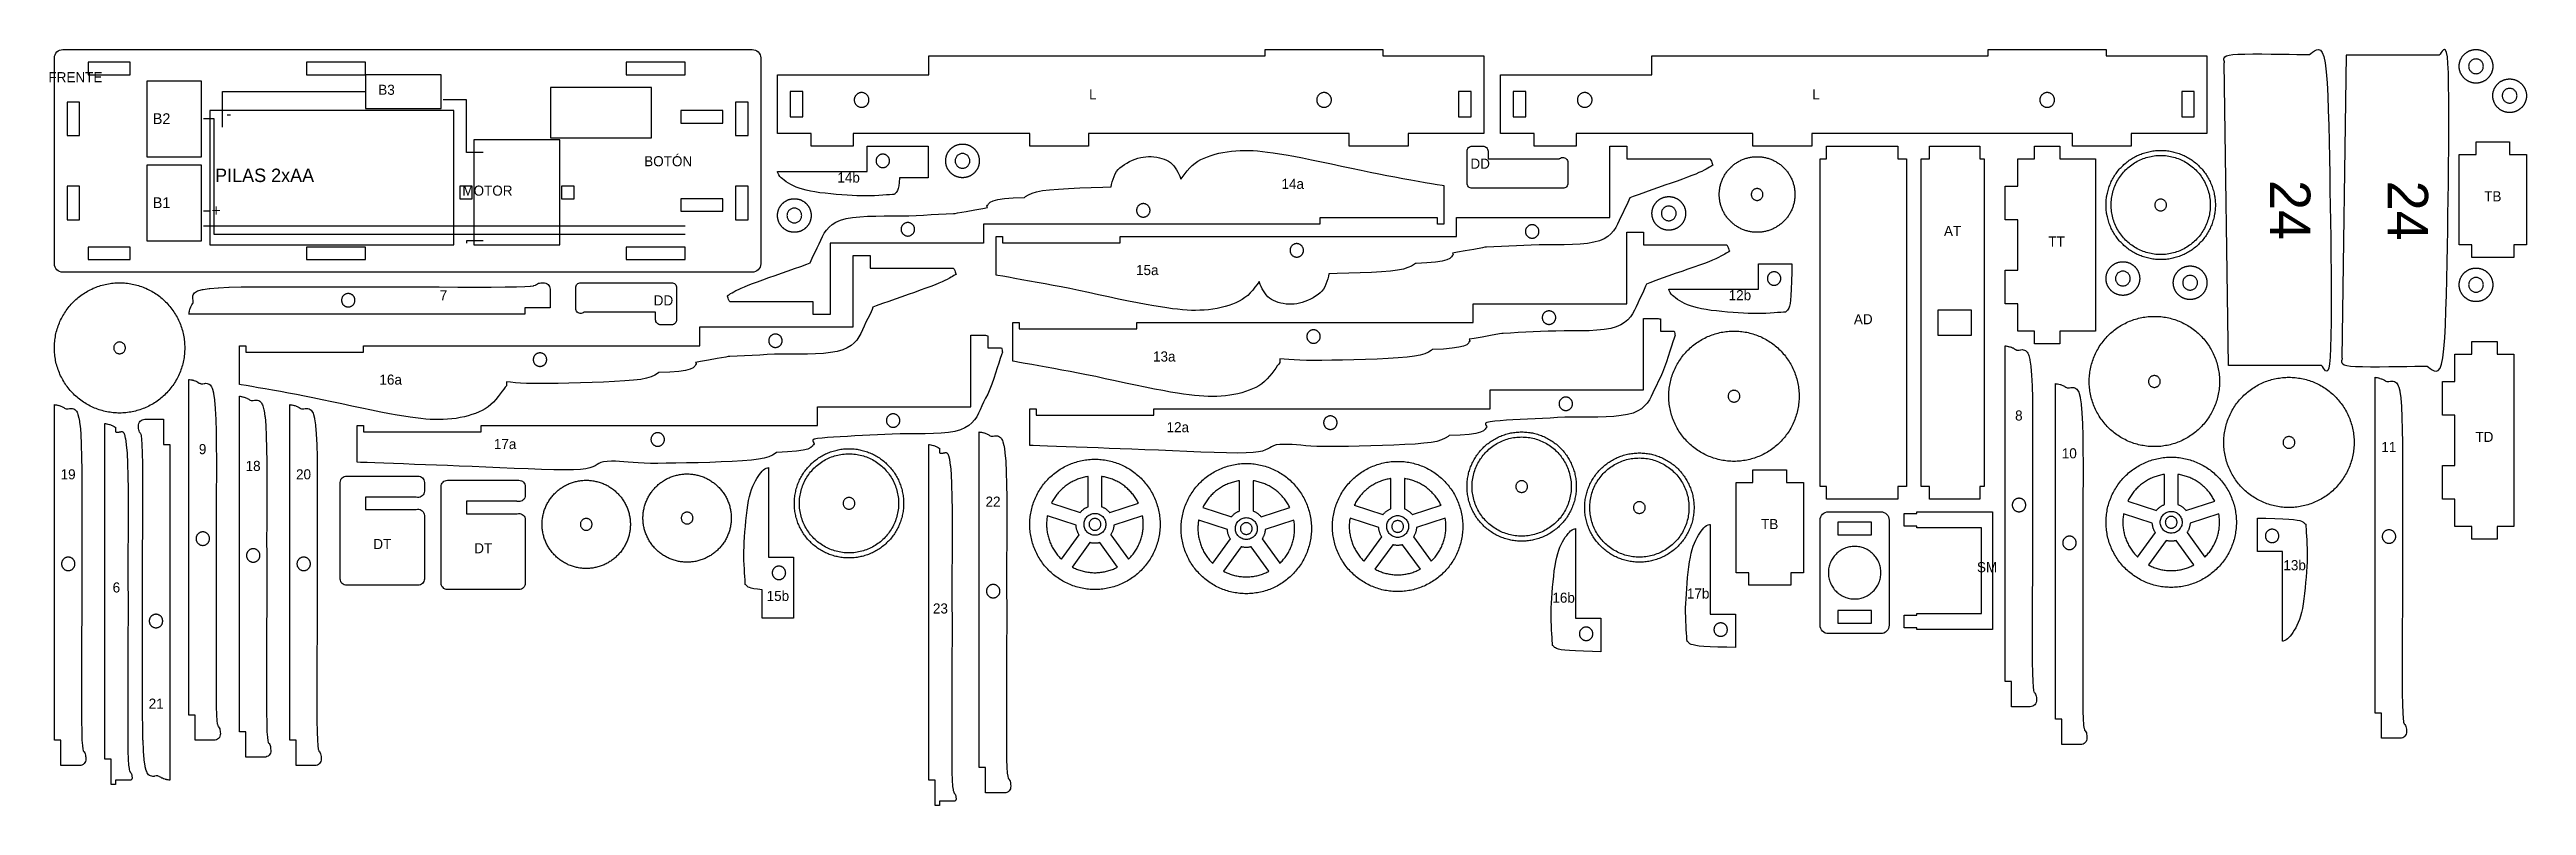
# Model space of a CAD drawing. Header units: metres. Extents: x 5 to 594, y 14 to 194.
import ezdxf
from ezdxf.enums import TextEntityAlignment as Align

# ---------------------------------------------------------------- set-up
doc = ezdxf.new("R2010")
doc.units = ezdxf.units.M
for name, color, linetype in [('CORTAR', 1, 'Continuous'), ('GRABAR', 5, 'Continuous'), ('GRABAR_RELLENO', 4, 'Continuous')]:
    doc.layers.add(name, color=color, linetype=linetype)

msp = doc.modelspace()

# ---------------------------------------------------------------- texts
at = {"layer": 'GRABAR'}
for s, height, p in [('FRENTE', 2.4, (11, 185.5)), ('B3', 2.4, (85, 182.5)), ('L', 2.4, (253, 181.42)), ('L', 2.4, (425, 181.42)), ('B2', 2.56, (31.5, 175.5)), ('-', 2.8, (47.5, 176.5)), ('PILAS 2xAA', 3.2, (56, 161.5)), ('BOTÓN', 2.4, (152, 165.5)), ('DD', 2.4, (345.13, 164.92)), ('MOTOR', 2.4, (109, 158.5)), ('14b', 2.4, (194.91, 161.62)), ('14a', 2.4, (300.55, 160.12)), ('TB', 2.4, (586, 157.15)), ('B1', 2.56, (31.5, 155.5)), ('+', 2.8, (44.5, 153.5)), ('AT', 2.4, (457.5, 148.9)), ('TT', 2.4, (482.25, 146.4)), ('15a', 2.4, (265.95, 139.6)), ('7', 2.4, (98.54, 133.57)), ('12b', 2.4, (406.91, 133.62)), ('DD', 2.4, (150.87, 132.38)), ('AD', 2.4, (436.25, 127.9)), ('13a', 2.4, (269.99, 119.03)), ('16a', 2.4, (85.99, 113.53)), ('8', 2.4, (473.26, 104.99)), ('17a', 2.4, (113.21, 98.2)), ('12a', 2.4, (273.21, 102.2)), ('11', 2.4, (561.26, 97.49)), ('TD', 2.4, (584, 99.9)), ('9', 2.4, (41.26, 96.99)), ('18', 2.4, (53.26, 92.99)), ('10', 2.4, (485.26, 95.99)), ('19', 2.4, (9.26, 90.99)), ('20', 2.4, (65.26, 90.99)), ('22', 2.4, (229.26, 84.49)), ('DT', 2.4, (84, 74.4)), ('TB', 2.4, (414, 79.15)), ('DT', 2.4, (108, 73.4)), ('SM', 2.4, (465.7, 68.9)), ('13b', 2.4, (538.86, 69.37)), ('6', 2.4, (20.75, 64.07)), ('15b', 2.4, (178.09, 62.06)), ('16b', 2.4, (364.98, 61.63)), ('17b', 2.4, (396.98, 62.63)), ('23', 2.4, (216.75, 59.07)), ('21', 2.4, (30.21, 36.42))]:
    msp.add_text(s, height=height, dxfattribs=at).set_placement(p, align=Align.BOTTOM_CENTER)
for p in [(530.12, 155.8), (558.12, 155.66)]:
    msp.add_text('24', height=9.6, rotation=-90, dxfattribs=at).set_placement(p, align=Align.BOTTOM_CENTER)

# ---------------------------------------------------------------- linework, layer by layer
at = {"layer": 'CORTAR'}
for points in [[(173.96, 142.61), (173.85, 142.23), (173.66, 141.89), (173.41, 141.59), (173.11, 141.34), (172.77, 141.15), (172.39, 141.04), (172, 141), (8, 141), (7.61, 141.04), (7.23, 141.15), (6.89, 141.34), (6.59, 141.59), (6.34, 141.89), (6.15, 142.23), (6.04, 142.61), (6, 143), (6, 192), (6.04, 192.39), (6.15, 192.77), (6.34, 193.11), (6.59, 193.41), (6.89, 193.66), (7.23, 193.85), (7.61, 193.96), (8, 194), (172, 194), (172.39, 193.96), (172.77, 193.85), (173.11, 193.66), (173.41, 193.41), (173.66, 193.11), (173.85, 192.77), (173.96, 192.39), (174, 192), (174, 143), (173.96, 142.61)], [(24, 191), (14, 191), (14, 188), (24, 188), (24, 191)], [(80, 191), (66, 191), (66, 188), (80, 188), (80, 191)], [(156, 191), (142, 191), (142, 188), (156, 188), (156, 191)], [(294, 194), (322, 194), (322, 192.5), (346, 192.5), (346, 174), (328, 174), (328, 171), (314, 171), (314, 174), (294, 174), (252, 174), (252, 171), (238, 171), (238, 174), (214, 174), (196, 174), (196, 171), (186, 171), (186, 174), (178, 174), (178, 188), (214, 188), (214, 192.5), (294, 192.5), (294, 194)], [(466, 194), (494, 194), (494, 192.5), (518, 192.5), (518, 174), (500, 174), (500, 171), (486, 171), (486, 174), (466, 174), (424, 174), (424, 171), (410, 171), (410, 174), (386, 174), (368, 174), (368, 171), (358, 171), (358, 174), (350, 174), (350, 188), (386, 188), (386, 192.5), (466, 192.5), (466, 194)], [(542.38, 192.82), (542.71, 193.04), (543.12, 193.35), (543.57, 193.68), (544.05, 193.93), (544.53, 194), (545, 193.81), (545.44, 193.28), (545.82, 192.31), (546.12, 190.8), (546.36, 188.7), (546.56, 186.08), (546.73, 183.01), (546.86, 179.6), (546.98, 175.93), (547.07, 172.08), (547.14, 168.16), (547.21, 164.24), (547.27, 160.43), (547.33, 156.8), (547.38, 153.13), (547.44, 149.18), (547.48, 145.08), (547.52, 140.91), (547.54, 136.8), (547.54, 132.85), (547.52, 129.16), (547.49, 125.86), (547.42, 123.03), (547.33, 120.8), (547.18, 119.21), (546.99, 118.19), (546.76, 117.64), (546.5, 117.46), (546.23, 117.55), (545.95, 117.82), (545.69, 118.18), (545.46, 118.53), (545.27, 118.77), (545.12, 118.8), (543.72, 118.8), (541.78, 118.8), (539.45, 118.8), (536.85, 118.8), (534.12, 118.8), (531.4, 118.8), (528.8, 118.8), (526.47, 118.8), (524.53, 118.8), (523.12, 118.8), (522.12, 190.8), (522.17, 190.93), (522.14, 191.1), (522.07, 191.32), (522.01, 191.55), (522, 191.8), (522.08, 192.05), (522.29, 192.28), (522.67, 192.5), (523.27, 192.67), (524.12, 192.8), (525.36, 192.88), (526.99, 192.93), (528.92, 192.95), (531.04, 192.94), (533.25, 192.93), (535.45, 192.9), (537.54, 192.86), (539.42, 192.83), (540.98, 192.81), (542.12, 192.8), (542.38, 192.82)], [(570.38, 118.63), (570.71, 118.42), (571.12, 118.1), (571.57, 117.78), (572.05, 117.53), (572.53, 117.46), (573, 117.64), (573.44, 118.18), (573.82, 119.15), (574.12, 120.66), (574.36, 122.75), (574.56, 125.38), (574.73, 128.44), (574.86, 131.86), (574.98, 135.53), (575.07, 139.38), (575.14, 143.3), (575.21, 147.22), (575.27, 151.03), (575.33, 154.66), (575.38, 158.33), (575.44, 162.27), (575.48, 166.38), (575.52, 170.54), (575.54, 174.66), (575.54, 178.61), (575.52, 182.29), (575.49, 185.6), (575.42, 188.42), (575.33, 190.66), (575.18, 192.24), (574.99, 193.26), (574.76, 193.82), (574.5, 194), (574.23, 193.91), (573.95, 193.63), (573.69, 193.27), (573.46, 192.93), (573.27, 192.69), (573.12, 192.66), (571.72, 192.66), (569.78, 192.66), (567.45, 192.66), (564.85, 192.66), (562.12, 192.66), (559.4, 192.66), (556.8, 192.66), (554.47, 192.66), (552.53, 192.66), (551.12, 192.66), (550.12, 120.66), (550.17, 120.53), (550.14, 120.35), (550.07, 120.14), (550.01, 119.9), (550, 119.66), (550.08, 119.41), (550.29, 119.17), (550.67, 118.96), (551.27, 118.78), (552.12, 118.66), (553.36, 118.58), (554.99, 118.53), (556.92, 118.51), (559.04, 118.51), (561.25, 118.53), (563.45, 118.56), (565.54, 118.59), (567.42, 118.62), (568.98, 118.65), (570.12, 118.66), (570.38, 118.63)], [(586, 189.9), (586, 189.8), (585.99, 189.71), (585.98, 189.61), (585.97, 189.51), (585.96, 189.41), (585.94, 189.32), (585.92, 189.22), (585.9, 189.12), (585.88, 189.03), (585.86, 188.93), (585.83, 188.84), (585.8, 188.75), (585.77, 188.65), (585.73, 188.56), (585.7, 188.47), (585.66, 188.38), (585.62, 188.29), (585.57, 188.2), (585.53, 188.11), (585.48, 188.03), (585.43, 187.94), (585.38, 187.86), (585.33, 187.78), (585.27, 187.7), (585.21, 187.62), (585.15, 187.54), (585.09, 187.46), (585.03, 187.39), (584.96, 187.31), (584.9, 187.24), (584.83, 187.17), (584.76, 187.1), (584.69, 187.04), (584.61, 186.97), (584.54, 186.91), (584.46, 186.85), (584.38, 186.79), (584.3, 186.73), (584.22, 186.67), (584.14, 186.62), (584.06, 186.57), (583.97, 186.52), (583.89, 186.47), (583.8, 186.43), (583.71, 186.38), (583.62, 186.34), (583.53, 186.3), (583.44, 186.27), (583.35, 186.23), (583.25, 186.2), (583.16, 186.17), (583.07, 186.14), (582.97, 186.12), (582.88, 186.1), (582.78, 186.08), (582.68, 186.06), (582.59, 186.04), (582.49, 186.03), (582.39, 186.02), (582.29, 186.01), (582.2, 186), (582.1, 186), (582, 186), (581.9, 186), (581.8, 186), (581.71, 186.01), (581.61, 186.02), (581.51, 186.03), (581.41, 186.04), (581.32, 186.06), (581.22, 186.08), (581.12, 186.1), (581.03, 186.12), (580.93, 186.14), (580.84, 186.17), (580.75, 186.2), (580.65, 186.23), (580.56, 186.27), (580.47, 186.3), (580.38, 186.34), (580.29, 186.38), (580.2, 186.43), (580.11, 186.47), (580.03, 186.52), (579.94, 186.57), (579.86, 186.62), (579.78, 186.67), (579.7, 186.73), (579.62, 186.79), (579.54, 186.85), (579.46, 186.91), (579.39, 186.97), (579.31, 187.04), (579.24, 187.1), (579.17, 187.17), (579.1, 187.24), (579.04, 187.31), (578.97, 187.39), (578.91, 187.46), (578.85, 187.54), (578.79, 187.62), (578.73, 187.7), (578.67, 187.78), (578.62, 187.86), (578.57, 187.94), (578.52, 188.03), (578.47, 188.11), (578.43, 188.2), (578.38, 188.29), (578.34, 188.38), (578.3, 188.47), (578.27, 188.56), (578.23, 188.65), (578.2, 188.75), (578.17, 188.84), (578.14, 188.93), (578.12, 189.03), (578.1, 189.12), (578.08, 189.22), (578.06, 189.32), (578.04, 189.41), (578.03, 189.51), (578.02, 189.61), (578.01, 189.71), (578, 189.8), (578, 189.9), (578, 190), (578, 190.1), (578, 190.2), (578.01, 190.29), (578.02, 190.39), (578.03, 190.49), (578.04, 190.59), (578.06, 190.68), (578.08, 190.78), (578.1, 190.88), (578.12, 190.97), (578.14, 191.07), (578.17, 191.16), (578.2, 191.25), (578.23, 191.35), (578.27, 191.44), (578.3, 191.53), (578.34, 191.62), (578.38, 191.71), (578.43, 191.8), (578.47, 191.89), (578.52, 191.97), (578.57, 192.06), (578.62, 192.14), (578.67, 192.22), (578.73, 192.3), (578.79, 192.38), (578.85, 192.46), (578.91, 192.54), (578.97, 192.61), (579.04, 192.69), (579.1, 192.76), (579.17, 192.83), (579.24, 192.9), (579.31, 192.96), (579.39, 193.03), (579.46, 193.09), (579.54, 193.15), (579.62, 193.21), (579.7, 193.27), (579.78, 193.33), (579.86, 193.38), (579.94, 193.43), (580.03, 193.48), (580.11, 193.53), (580.2, 193.57), (580.29, 193.62), (580.38, 193.66), (580.47, 193.7), (580.56, 193.73), (580.65, 193.77), (580.75, 193.8), (580.84, 193.83), (580.93, 193.86), (581.03, 193.88), (581.12, 193.9), (581.22, 193.92), (581.32, 193.94), (581.41, 193.96), (581.51, 193.97), (581.61, 193.98), (581.71, 193.99), (581.8, 194), (581.9, 194), (582, 194), (582.1, 194), (582.2, 194), (582.29, 193.99), (582.39, 193.98), (582.49, 193.97), (582.59, 193.96), (582.68, 193.94), (582.78, 193.92), (582.88, 193.9), (582.97, 193.88), (583.07, 193.86), (583.16, 193.83), (583.25, 193.8), (583.35, 193.77), (583.44, 193.73), (583.53, 193.7), (583.62, 193.66), (583.71, 193.62), (583.8, 193.57), (583.89, 193.53), (583.97, 193.48), (584.06, 193.43), (584.14, 193.38), (584.22, 193.33), (584.3, 193.27), (584.38, 193.21), (584.46, 193.15), (584.54, 193.09), (584.61, 193.03), (584.69, 192.96), (584.76, 192.9), (584.83, 192.83), (584.9, 192.76), (584.96, 192.69), (585.03, 192.61), (585.09, 192.54), (585.15, 192.46), (585.21, 192.38), (585.27, 192.3), (585.33, 192.22), (585.38, 192.14), (585.43, 192.06), (585.48, 191.97), (585.53, 191.89), (585.57, 191.8), (585.62, 191.71), (585.66, 191.62), (585.7, 191.53), (585.73, 191.44), (585.77, 191.35), (585.8, 191.25), (585.83, 191.16), (585.86, 191.07), (585.88, 190.97), (585.9, 190.88), (585.92, 190.78), (585.94, 190.68), (585.96, 190.59), (585.97, 190.49), (585.98, 190.39), (585.99, 190.29), (586, 190.2), (586, 190.1), (586, 190), (586, 189.9)], [(583.74, 190.17), (583.72, 190.34), (583.67, 190.51), (583.62, 190.67), (583.54, 190.82), (583.46, 190.97), (583.35, 191.11), (583.24, 191.24), (583.11, 191.35), (582.97, 191.46), (582.82, 191.54), (582.67, 191.62), (582.51, 191.67), (582.34, 191.72), (582.17, 191.74), (582, 191.75), (581.83, 191.74), (581.66, 191.72), (581.49, 191.67), (581.33, 191.62), (581.18, 191.54), (581.03, 191.46), (580.89, 191.35), (580.76, 191.24), (580.65, 191.11), (580.54, 190.97), (580.46, 190.82), (580.38, 190.67), (580.33, 190.51), (580.28, 190.34), (580.26, 190.17), (580.25, 190), (580.26, 189.83), (580.28, 189.66), (580.33, 189.49), (580.38, 189.33), (580.46, 189.18), (580.54, 189.03), (580.65, 188.89), (580.76, 188.76), (580.89, 188.65), (581.03, 188.54), (581.18, 188.46), (581.33, 188.38), (581.49, 188.33), (581.66, 188.28), (581.83, 188.26), (582, 188.25), (582.17, 188.26), (582.34, 188.28), (582.51, 188.33), (582.67, 188.38), (582.82, 188.46), (582.97, 188.54), (583.11, 188.65), (583.24, 188.76), (583.35, 188.89), (583.46, 189.03), (583.54, 189.18), (583.62, 189.33), (583.67, 189.49), (583.72, 189.66), (583.74, 189.83), (583.75, 190), (583.74, 190.17)], [(148, 185), (124, 185), (124, 173), (148, 173), (148, 185)], [(181, 184), (181, 178), (184, 178), (184, 184), (181, 184)], [(199.74, 182.23), (199.72, 182.34), (199.69, 182.45), (199.66, 182.56), (199.62, 182.67), (199.57, 182.77), (199.52, 182.88), (199.46, 182.97), (199.39, 183.07), (199.32, 183.15), (199.24, 183.24), (199.15, 183.32), (199.07, 183.39), (198.97, 183.46), (198.88, 183.52), (198.77, 183.57), (198.67, 183.62), (198.56, 183.66), (198.45, 183.69), (198.34, 183.72), (198.23, 183.74), (198.11, 183.75), (198, 183.75), (197.89, 183.75), (197.77, 183.74), (197.66, 183.72), (197.55, 183.69), (197.44, 183.66), (197.33, 183.62), (197.23, 183.57), (197.12, 183.52), (197.03, 183.46), (196.93, 183.39), (196.85, 183.32), (196.76, 183.24), (196.68, 183.15), (196.61, 183.07), (196.54, 182.97), (196.48, 182.88), (196.43, 182.77), (196.38, 182.67), (196.34, 182.56), (196.31, 182.45), (196.28, 182.34), (196.26, 182.23), (196.25, 182.11), (196.25, 182), (196.25, 181.89), (196.26, 181.77), (196.28, 181.66), (196.31, 181.55), (196.34, 181.44), (196.38, 181.33), (196.43, 181.23), (196.48, 181.12), (196.54, 181.03), (196.61, 180.93), (196.68, 180.85), (196.76, 180.76), (196.85, 180.68), (196.93, 180.61), (197.03, 180.54), (197.12, 180.48), (197.23, 180.43), (197.33, 180.38), (197.44, 180.34), (197.55, 180.31), (197.66, 180.28), (197.77, 180.26), (197.89, 180.25), (198, 180.25), (198.11, 180.25), (198.23, 180.26), (198.34, 180.28), (198.45, 180.31), (198.56, 180.34), (198.67, 180.38), (198.77, 180.43), (198.88, 180.48), (198.97, 180.54), (199.07, 180.61), (199.15, 180.68), (199.24, 180.76), (199.32, 180.85), (199.39, 180.93), (199.46, 181.03), (199.52, 181.12), (199.57, 181.23), (199.62, 181.33), (199.66, 181.44), (199.69, 181.55), (199.72, 181.66), (199.74, 181.77), (199.75, 181.89), (199.75, 182), (199.75, 182.11), (199.74, 182.23)], [(309.75, 182.11), (309.74, 182.23), (309.72, 182.34), (309.69, 182.45), (309.66, 182.56), (309.62, 182.67), (309.57, 182.77), (309.52, 182.88), (309.46, 182.97), (309.39, 183.07), (309.32, 183.15), (309.24, 183.24), (309.15, 183.32), (309.07, 183.39), (308.97, 183.46), (308.88, 183.52), (308.77, 183.57), (308.67, 183.62), (308.56, 183.66), (308.45, 183.69), (308.34, 183.72), (308.23, 183.74), (308.11, 183.75), (308, 183.75), (307.89, 183.75), (307.77, 183.74), (307.66, 183.72), (307.55, 183.69), (307.44, 183.66), (307.33, 183.62), (307.23, 183.57), (307.12, 183.52), (307.03, 183.46), (306.93, 183.39), (306.85, 183.32), (306.76, 183.24), (306.68, 183.15), (306.61, 183.07), (306.54, 182.97), (306.48, 182.88), (306.43, 182.77), (306.38, 182.67), (306.34, 182.56), (306.31, 182.45), (306.28, 182.34), (306.26, 182.23), (306.25, 182.11), (306.25, 182), (306.25, 181.89), (306.26, 181.77), (306.28, 181.66), (306.31, 181.55), (306.34, 181.44), (306.38, 181.33), (306.43, 181.23), (306.48, 181.12), (306.54, 181.03), (306.61, 180.93), (306.68, 180.85), (306.76, 180.76), (306.85, 180.68), (306.93, 180.61), (307.03, 180.54), (307.12, 180.48), (307.23, 180.43), (307.33, 180.38), (307.44, 180.34), (307.55, 180.31), (307.66, 180.28), (307.77, 180.26), (307.89, 180.25), (308, 180.25), (308.11, 180.25), (308.23, 180.26), (308.34, 180.28), (308.45, 180.31), (308.56, 180.34), (308.67, 180.38), (308.77, 180.43), (308.88, 180.48), (308.97, 180.54), (309.07, 180.61), (309.15, 180.68), (309.24, 180.76), (309.32, 180.85), (309.39, 180.93), (309.46, 181.03), (309.52, 181.12), (309.57, 181.23), (309.62, 181.33), (309.66, 181.44), (309.69, 181.55), (309.72, 181.66), (309.74, 181.77), (309.75, 181.89), (309.75, 182), (309.75, 182.11)], [(340, 184), (340, 178), (343, 178), (343, 184), (340, 184)], [(353, 184), (353, 178), (356, 178), (356, 184), (353, 184)], [(371.74, 182.23), (371.72, 182.34), (371.69, 182.45), (371.66, 182.56), (371.62, 182.67), (371.57, 182.77), (371.52, 182.88), (371.46, 182.97), (371.39, 183.07), (371.32, 183.15), (371.24, 183.24), (371.15, 183.32), (371.07, 183.39), (370.97, 183.46), (370.88, 183.52), (370.77, 183.57), (370.67, 183.62), (370.56, 183.66), (370.45, 183.69), (370.34, 183.72), (370.23, 183.74), (370.11, 183.75), (370, 183.75), (369.89, 183.75), (369.77, 183.74), (369.66, 183.72), (369.55, 183.69), (369.44, 183.66), (369.33, 183.62), (369.23, 183.57), (369.12, 183.52), (369.03, 183.46), (368.93, 183.39), (368.85, 183.32), (368.76, 183.24), (368.68, 183.15), (368.61, 183.07), (368.54, 182.97), (368.48, 182.88), (368.43, 182.77), (368.38, 182.67), (368.34, 182.56), (368.31, 182.45), (368.28, 182.34), (368.26, 182.23), (368.25, 182.11), (368.25, 182), (368.25, 181.89), (368.26, 181.77), (368.28, 181.66), (368.31, 181.55), (368.34, 181.44), (368.38, 181.33), (368.43, 181.23), (368.48, 181.12), (368.54, 181.03), (368.61, 180.93), (368.68, 180.85), (368.76, 180.76), (368.85, 180.68), (368.93, 180.61), (369.03, 180.54), (369.12, 180.48), (369.23, 180.43), (369.33, 180.38), (369.44, 180.34), (369.55, 180.31), (369.66, 180.28), (369.77, 180.26), (369.89, 180.25), (370, 180.25), (370.11, 180.25), (370.23, 180.26), (370.34, 180.28), (370.45, 180.31), (370.56, 180.34), (370.67, 180.38), (370.77, 180.43), (370.88, 180.48), (370.97, 180.54), (371.07, 180.61), (371.15, 180.68), (371.24, 180.76), (371.32, 180.85), (371.39, 180.93), (371.46, 181.03), (371.52, 181.12), (371.57, 181.23), (371.62, 181.33), (371.66, 181.44), (371.69, 181.55), (371.72, 181.66), (371.74, 181.77), (371.75, 181.89), (371.75, 182), (371.75, 182.11), (371.74, 182.23)], [(481.75, 182.11), (481.74, 182.23), (481.72, 182.34), (481.69, 182.45), (481.66, 182.56), (481.62, 182.67), (481.57, 182.77), (481.52, 182.88), (481.46, 182.97), (481.39, 183.07), (481.32, 183.15), (481.24, 183.24), (481.15, 183.32), (481.07, 183.39), (480.97, 183.46), (480.88, 183.52), (480.77, 183.57), (480.67, 183.62), (480.56, 183.66), (480.45, 183.69), (480.34, 183.72), (480.23, 183.74), (480.11, 183.75), (480, 183.75), (479.89, 183.75), (479.77, 183.74), (479.66, 183.72), (479.55, 183.69), (479.44, 183.66), (479.33, 183.62), (479.23, 183.57), (479.12, 183.52), (479.03, 183.46), (478.93, 183.39), (478.85, 183.32), (478.76, 183.24), (478.68, 183.15), (478.61, 183.07), (478.54, 182.97), (478.48, 182.88), (478.43, 182.77), (478.38, 182.67), (478.34, 182.56), (478.31, 182.45), (478.28, 182.34), (478.26, 182.23), (478.25, 182.11), (478.25, 182), (478.25, 181.89), (478.26, 181.77), (478.28, 181.66), (478.31, 181.55), (478.34, 181.44), (478.38, 181.33), (478.43, 181.23), (478.48, 181.12), (478.54, 181.03), (478.61, 180.93), (478.68, 180.85), (478.76, 180.76), (478.85, 180.68), (478.93, 180.61), (479.03, 180.54), (479.12, 180.48), (479.23, 180.43), (479.33, 180.38), (479.44, 180.34), (479.55, 180.31), (479.66, 180.28), (479.77, 180.26), (479.89, 180.25), (480, 180.25), (480.11, 180.25), (480.23, 180.26), (480.34, 180.28), (480.45, 180.31), (480.56, 180.34), (480.67, 180.38), (480.77, 180.43), (480.88, 180.48), (480.97, 180.54), (481.07, 180.61), (481.15, 180.68), (481.24, 180.76), (481.32, 180.85), (481.39, 180.93), (481.46, 181.03), (481.52, 181.12), (481.57, 181.23), (481.62, 181.33), (481.66, 181.44), (481.69, 181.55), (481.72, 181.66), (481.74, 181.77), (481.75, 181.89), (481.75, 182), (481.75, 182.11)], [(512, 184), (512, 178), (515, 178), (515, 184), (512, 184)], [(594, 182.9), (594, 182.8), (593.99, 182.71), (593.98, 182.61), (593.97, 182.51), (593.96, 182.41), (593.94, 182.32), (593.92, 182.22), (593.9, 182.12), (593.88, 182.03), (593.86, 181.93), (593.83, 181.84), (593.8, 181.75), (593.77, 181.65), (593.73, 181.56), (593.7, 181.47), (593.66, 181.38), (593.62, 181.29), (593.57, 181.2), (593.53, 181.11), (593.48, 181.03), (593.43, 180.94), (593.38, 180.86), (593.33, 180.78), (593.27, 180.7), (593.21, 180.62), (593.15, 180.54), (593.09, 180.46), (593.03, 180.39), (592.96, 180.31), (592.9, 180.24), (592.83, 180.17), (592.76, 180.1), (592.69, 180.04), (592.61, 179.97), (592.54, 179.91), (592.46, 179.85), (592.38, 179.79), (592.3, 179.73), (592.22, 179.67), (592.14, 179.62), (592.06, 179.57), (591.97, 179.52), (591.89, 179.47), (591.8, 179.43), (591.71, 179.38), (591.62, 179.34), (591.53, 179.3), (591.44, 179.27), (591.35, 179.23), (591.25, 179.2), (591.16, 179.17), (591.07, 179.14), (590.97, 179.12), (590.88, 179.1), (590.78, 179.08), (590.68, 179.06), (590.59, 179.04), (590.49, 179.03), (590.39, 179.02), (590.29, 179.01), (590.2, 179), (590.1, 179), (590, 179), (589.9, 179), (589.8, 179), (589.71, 179.01), (589.61, 179.02), (589.51, 179.03), (589.41, 179.04), (589.32, 179.06), (589.22, 179.08), (589.12, 179.1), (589.03, 179.12), (588.93, 179.14), (588.84, 179.17), (588.75, 179.2), (588.65, 179.23), (588.56, 179.27), (588.47, 179.3), (588.38, 179.34), (588.29, 179.38), (588.2, 179.43), (588.11, 179.47), (588.03, 179.52), (587.94, 179.57), (587.86, 179.62), (587.78, 179.67), (587.7, 179.73), (587.62, 179.79), (587.54, 179.85), (587.46, 179.91), (587.39, 179.97), (587.31, 180.04), (587.24, 180.1), (587.17, 180.17), (587.1, 180.24), (587.04, 180.31), (586.97, 180.39), (586.91, 180.46), (586.85, 180.54), (586.79, 180.62), (586.73, 180.7), (586.67, 180.78), (586.62, 180.86), (586.57, 180.94), (586.52, 181.03), (586.47, 181.11), (586.43, 181.2), (586.38, 181.29), (586.34, 181.38), (586.3, 181.47), (586.27, 181.56), (586.23, 181.65), (586.2, 181.75), (586.17, 181.84), (586.14, 181.93), (586.12, 182.03), (586.1, 182.12), (586.08, 182.22), (586.06, 182.32), (586.04, 182.41), (586.03, 182.51), (586.02, 182.61), (586.01, 182.71), (586, 182.8), (586, 182.9), (586, 183), (586, 183.1), (586, 183.2), (586.01, 183.29), (586.02, 183.39), (586.03, 183.49), (586.04, 183.59), (586.06, 183.68), (586.08, 183.78), (586.1, 183.88), (586.12, 183.97), (586.14, 184.07), (586.17, 184.16), (586.2, 184.25), (586.23, 184.35), (586.27, 184.44), (586.3, 184.53), (586.34, 184.62), (586.38, 184.71), (586.43, 184.8), (586.47, 184.89), (586.52, 184.97), (586.57, 185.06), (586.62, 185.14), (586.67, 185.22), (586.73, 185.3), (586.79, 185.38), (586.85, 185.46), (586.91, 185.54), (586.97, 185.61), (587.04, 185.69), (587.1, 185.76), (587.17, 185.83), (587.24, 185.9), (587.31, 185.96), (587.39, 186.03), (587.46, 186.09), (587.54, 186.15), (587.62, 186.21), (587.7, 186.27), (587.78, 186.33), (587.86, 186.38), (587.94, 186.43), (588.03, 186.48), (588.11, 186.53), (588.2, 186.57), (588.29, 186.62), (588.38, 186.66), (588.47, 186.7), (588.56, 186.73), (588.65, 186.77), (588.75, 186.8), (588.84, 186.83), (588.93, 186.86), (589.03, 186.88), (589.12, 186.9), (589.22, 186.92), (589.32, 186.94), (589.41, 186.96), (589.51, 186.97), (589.61, 186.98), (589.71, 186.99), (589.8, 187), (589.9, 187), (590, 187), (590.1, 187), (590.2, 187), (590.29, 186.99), (590.39, 186.98), (590.49, 186.97), (590.59, 186.96), (590.68, 186.94), (590.78, 186.92), (590.88, 186.9), (590.97, 186.88), (591.07, 186.86), (591.16, 186.83), (591.25, 186.8), (591.35, 186.77), (591.44, 186.73), (591.53, 186.7), (591.62, 186.66), (591.71, 186.62), (591.8, 186.57), (591.89, 186.53), (591.97, 186.48), (592.06, 186.43), (592.14, 186.38), (592.22, 186.33), (592.3, 186.27), (592.38, 186.21), (592.46, 186.15), (592.54, 186.09), (592.61, 186.03), (592.69, 185.96), (592.76, 185.9), (592.83, 185.83), (592.9, 185.76), (592.96, 185.69), (593.03, 185.61), (593.09, 185.54), (593.15, 185.46), (593.21, 185.38), (593.27, 185.3), (593.33, 185.22), (593.38, 185.14), (593.43, 185.06), (593.48, 184.97), (593.53, 184.89), (593.57, 184.8), (593.62, 184.71), (593.66, 184.62), (593.7, 184.53), (593.73, 184.44), (593.77, 184.35), (593.8, 184.25), (593.83, 184.16), (593.86, 184.07), (593.88, 183.97), (593.9, 183.88), (593.92, 183.78), (593.94, 183.68), (593.96, 183.59), (593.97, 183.49), (593.98, 183.39), (593.99, 183.29), (594, 183.2), (594, 183.1), (594, 183), (594, 182.9)], [(591.74, 183.17), (591.72, 183.34), (591.67, 183.51), (591.62, 183.67), (591.54, 183.82), (591.46, 183.97), (591.35, 184.11), (591.24, 184.24), (591.11, 184.35), (590.97, 184.46), (590.82, 184.54), (590.67, 184.62), (590.51, 184.67), (590.34, 184.72), (590.17, 184.74), (590, 184.75), (589.83, 184.74), (589.66, 184.72), (589.49, 184.67), (589.33, 184.62), (589.18, 184.54), (589.03, 184.46), (588.89, 184.35), (588.76, 184.24), (588.65, 184.11), (588.54, 183.97), (588.46, 183.82), (588.38, 183.67), (588.33, 183.51), (588.28, 183.34), (588.26, 183.17), (588.25, 183), (588.26, 182.83), (588.28, 182.66), (588.33, 182.49), (588.38, 182.33), (588.46, 182.18), (588.54, 182.03), (588.65, 181.89), (588.76, 181.76), (588.89, 181.65), (589.03, 181.54), (589.18, 181.46), (589.33, 181.38), (589.49, 181.33), (589.66, 181.28), (589.83, 181.26), (590, 181.25), (590.17, 181.26), (590.34, 181.28), (590.51, 181.33), (590.67, 181.38), (590.82, 181.46), (590.97, 181.54), (591.11, 181.65), (591.24, 181.76), (591.35, 181.89), (591.46, 182.03), (591.54, 182.18), (591.62, 182.33), (591.67, 182.49), (591.72, 182.66), (591.74, 182.83), (591.75, 183), (591.74, 183.17)], [(12, 181.5), (9, 181.5), (9, 173.5), (12, 173.5), (12, 181.5)], [(165, 179.5), (155, 179.5), (155, 176.5), (165, 176.5), (165, 179.5)], [(171, 181.5), (168, 181.5), (168, 173.5), (171, 173.5), (171, 181.5)], [(206.95, 162.39), (206.83, 161.55), (206.7, 160.92), (206.56, 160.48), (206.41, 160.19), (206.27, 160), (206.14, 159.87), (206.01, 159.77), (205.91, 159.66), (205.84, 159.5), (205.32, 159.47), (204.66, 159.43), (203.89, 159.38), (203.03, 159.32), (202.09, 159.27), (201.09, 159.22), (200.04, 159.18), (198.97, 159.16), (197.9, 159.17), (196.84, 159.2), (195.73, 159.26), (194.53, 159.33), (193.27, 159.42), (191.97, 159.52), (190.65, 159.64), (189.35, 159.78), (188.09, 159.93), (186.9, 160.11), (185.81, 160.29), (184.84, 160.5), (183.97, 160.73), (183.17, 160.99), (182.44, 161.28), (181.77, 161.58), (181.15, 161.89), (180.59, 162.22), (180.08, 162.55), (179.62, 162.87), (179.21, 163.19), (178.84, 163.5), (178.53, 163.81), (178.3, 164.15), (178.14, 164.49), (178.03, 164.84), (178, 165), (199.34, 165), (199.34, 171), (213.84, 171), (213.84, 163.5), (210.84, 163.5), (207.04, 163.5), (206.95, 162.39)], [(226, 167.4), (226, 167.3), (225.99, 167.21), (225.98, 167.11), (225.97, 167.01), (225.96, 166.91), (225.94, 166.82), (225.92, 166.72), (225.9, 166.62), (225.88, 166.53), (225.86, 166.43), (225.83, 166.34), (225.8, 166.25), (225.77, 166.15), (225.73, 166.06), (225.7, 165.97), (225.66, 165.88), (225.62, 165.79), (225.57, 165.7), (225.53, 165.61), (225.48, 165.53), (225.43, 165.44), (225.38, 165.36), (225.33, 165.28), (225.27, 165.2), (225.21, 165.12), (225.15, 165.04), (225.09, 164.96), (225.03, 164.89), (224.96, 164.81), (224.9, 164.74), (224.83, 164.67), (224.76, 164.6), (224.69, 164.54), (224.61, 164.47), (224.54, 164.41), (224.46, 164.35), (224.38, 164.29), (224.3, 164.23), (224.22, 164.17), (224.14, 164.12), (224.06, 164.07), (223.97, 164.02), (223.89, 163.97), (223.8, 163.93), (223.71, 163.88), (223.62, 163.84), (223.53, 163.8), (223.44, 163.77), (223.35, 163.73), (223.25, 163.7), (223.16, 163.67), (223.07, 163.64), (222.97, 163.62), (222.88, 163.6), (222.78, 163.58), (222.68, 163.56), (222.59, 163.54), (222.49, 163.53), (222.39, 163.52), (222.29, 163.51), (222.2, 163.5), (222.1, 163.5), (222, 163.5), (221.9, 163.5), (221.8, 163.5), (221.71, 163.51), (221.61, 163.52), (221.51, 163.53), (221.41, 163.54), (221.32, 163.56), (221.22, 163.58), (221.12, 163.6), (221.03, 163.62), (220.93, 163.64), (220.84, 163.67), (220.75, 163.7), (220.65, 163.73), (220.56, 163.77), (220.47, 163.8), (220.38, 163.84), (220.29, 163.88), (220.2, 163.93), (220.11, 163.97), (220.03, 164.02), (219.94, 164.07), (219.86, 164.12), (219.78, 164.17), (219.7, 164.23), (219.62, 164.29), (219.54, 164.35), (219.46, 164.41), (219.39, 164.47), (219.31, 164.54), (219.24, 164.6), (219.17, 164.67), (219.1, 164.74), (219.04, 164.81), (218.97, 164.89), (218.91, 164.96), (218.85, 165.04), (218.79, 165.12), (218.73, 165.2), (218.67, 165.28), (218.62, 165.36), (218.57, 165.44), (218.52, 165.53), (218.47, 165.61), (218.43, 165.7), (218.38, 165.79), (218.34, 165.88), (218.3, 165.97), (218.27, 166.06), (218.23, 166.15), (218.2, 166.25), (218.17, 166.34), (218.14, 166.43), (218.12, 166.53), (218.1, 166.62), (218.08, 166.72), (218.06, 166.82), (218.04, 166.91), (218.03, 167.01), (218.02, 167.11), (218.01, 167.21), (218, 167.3), (218, 167.4), (218, 167.5), (218, 167.6), (218, 167.7), (218.01, 167.79), (218.02, 167.89), (218.03, 167.99), (218.04, 168.09), (218.06, 168.18), (218.08, 168.28), (218.1, 168.38), (218.12, 168.47), (218.14, 168.57), (218.17, 168.66), (218.2, 168.75), (218.23, 168.85), (218.27, 168.94), (218.3, 169.03), (218.34, 169.12), (218.38, 169.21), (218.43, 169.3), (218.47, 169.39), (218.52, 169.47), (218.57, 169.56), (218.62, 169.64), (218.67, 169.72), (218.73, 169.8), (218.79, 169.88), (218.85, 169.96), (218.91, 170.04), (218.97, 170.11), (219.04, 170.19), (219.1, 170.26), (219.17, 170.33), (219.24, 170.4), (219.31, 170.46), (219.39, 170.53), (219.46, 170.59), (219.54, 170.65), (219.62, 170.71), (219.7, 170.77), (219.78, 170.83), (219.86, 170.88), (219.94, 170.93), (220.03, 170.98), (220.11, 171.03), (220.2, 171.07), (220.29, 171.12), (220.38, 171.16), (220.47, 171.2), (220.56, 171.23), (220.65, 171.27), (220.75, 171.3), (220.84, 171.33), (220.93, 171.36), (221.03, 171.38), (221.12, 171.4), (221.22, 171.42), (221.32, 171.44), (221.41, 171.46), (221.51, 171.47), (221.61, 171.48), (221.71, 171.49), (221.8, 171.5), (221.9, 171.5), (222, 171.5), (222.1, 171.5), (222.2, 171.5), (222.29, 171.49), (222.39, 171.48), (222.49, 171.47), (222.59, 171.46), (222.68, 171.44), (222.78, 171.42), (222.88, 171.4), (222.97, 171.38), (223.07, 171.36), (223.16, 171.33), (223.25, 171.3), (223.35, 171.27), (223.44, 171.23), (223.53, 171.2), (223.62, 171.16), (223.71, 171.12), (223.8, 171.07), (223.89, 171.03), (223.97, 170.98), (224.06, 170.93), (224.14, 170.88), (224.22, 170.83), (224.3, 170.77), (224.38, 170.71), (224.46, 170.65), (224.54, 170.59), (224.61, 170.53), (224.69, 170.46), (224.76, 170.4), (224.83, 170.33), (224.9, 170.26), (224.96, 170.19), (225.03, 170.11), (225.09, 170.04), (225.15, 169.96), (225.21, 169.88), (225.27, 169.8), (225.33, 169.72), (225.38, 169.64), (225.43, 169.56), (225.48, 169.47), (225.53, 169.39), (225.57, 169.3), (225.62, 169.21), (225.66, 169.12), (225.7, 169.03), (225.73, 168.94), (225.77, 168.85), (225.8, 168.75), (225.83, 168.66), (225.86, 168.57), (225.88, 168.47), (225.9, 168.38), (225.92, 168.28), (225.94, 168.18), (225.96, 168.09), (225.97, 167.99), (225.98, 167.89), (225.99, 167.79), (226, 167.7), (226, 167.6), (226, 167.5), (226, 167.4)], [(329.87, 143.11), (329.75, 143.11), (329.48, 142.89), (328.81, 142.48), (327.95, 142.1), (326.86, 141.76), (325.5, 141.5), (323.77, 141.29), (321.66, 141.12), (319.25, 140.97), (316.62, 140.85), (313.88, 140.75), (311.1, 140.67), (309.16, 140.63), (309.04, 140.08), (308.88, 139.44), (308.68, 138.78), (308.46, 138.14), (308.19, 137.53), (307.87, 136.97), (307.5, 136.5), (307.06, 136.08), (306.56, 135.68), (305.99, 135.29), (305.39, 134.93), (304.75, 134.59), (304.09, 134.29), (303.43, 134.03), (302.76, 133.8), (302.12, 133.63), (301.5, 133.5), (300.89, 133.42), (300.25, 133.39), (299.61, 133.4), (298.96, 133.44), (298.31, 133.53), (297.68, 133.66), (297.08, 133.82), (296.51, 134.01), (295.98, 134.24), (295.5, 134.5), (295.06, 134.81), (294.64, 135.18), (294.25, 135.61), (293.89, 136.07), (293.56, 136.56), (293.27, 137.07), (293.01, 137.58), (292.8, 138.08), (292.62, 138.55), (292.57, 138.76), (292.49, 138.66), (292.05, 138.05), (291.56, 137.41), (291.03, 136.75), (290.45, 136.1), (289.84, 135.5), (289.18, 134.95), (288.5, 134.5), (287.78, 134.11), (287, 133.75), (286.19, 133.42), (285.33, 133.12), (284.44, 132.84), (283.51, 132.6), (282.55, 132.4), (281.56, 132.23), (280.54, 132.09), (279.5, 132), (278.47, 131.94), (277.45, 131.92), (276.44, 131.93), (275.4, 131.98), (274.31, 132.06), (273.16, 132.18), (271.93, 132.33), (270.59, 132.52), (269.12, 132.74), (267.5, 133), (265.68, 133.32), (263.64, 133.7), (261.45, 134.14), (259.13, 134.62), (256.75, 135.13), (254.35, 135.65), (251.97, 136.16), (249.68, 136.65), (247.5, 137.1), (245.5, 137.5), (243.58, 137.87), (241.66, 138.23), (239.75, 138.58), (237.9, 138.91), (236.12, 139.23), (234.46, 139.53), (232.94, 139.79), (231.58, 140.03), (230.43, 140.23), (230, 140.31), (230, 149.5), (231.5, 149.5), (231.5, 148), (259.5, 148), (259.5, 149.5), (339.5, 149.5), (339.5, 154), (376, 154), (376, 171), (379.5, 171), (380, 171), (380, 168), (399.77, 168), (399.78, 167.99), (400, 167.7), (400.14, 167.4), (400.23, 167.12), (400.3, 166.86), (400.38, 166.65), (400.5, 166.5), (400.24, 166.36), (399.96, 166.2), (399.65, 166.01), (399.29, 165.8), (398.88, 165.56), (398.39, 165.3), (397.82, 165.01), (397.16, 164.7), (396.39, 164.36), (395.5, 164), (394.46, 163.6), (393.28, 163.17), (391.96, 162.7), (390.55, 162.2), (389.06, 161.69), (387.53, 161.16), (385.98, 160.62), (384.44, 160.07), (382.94, 159.53), (381.5, 159), (380.7, 158.7), (380.49, 158.15), (380, 157.01), (379.5, 156), (379.04, 155.08), (378.62, 154.17), (378.23, 153.29), (377.82, 152.44), (377.38, 151.63), (376.86, 150.87), (376.25, 150.17), (375.5, 149.53), (374.6, 148.98), (373.5, 148.5), (372.18, 148.13), (370.64, 147.87), (368.92, 147.7), (367.07, 147.59), (365.12, 147.54), (363.13, 147.53), (361.13, 147.52), (359.16, 147.51), (357.27, 147.48), (355.5, 147.4), (353.76, 147.3), (351.98, 147.21), (350.18, 147.12), (348.38, 147.04), (346.62, 146.95), (346.28, 146.93), (345.72, 146.82), (343.62, 146.44), (341.6, 146.08), (339.7, 145.75), (338.52, 145.54), (338.62, 145.39), (338.68, 145.17), (338.53, 144.96), (338.46, 144.93), (338.33, 144.64), (337.93, 144.26), (337.2, 143.92), (336.09, 143.63), (334.5, 143.4), (332.41, 143.23), (329.87, 143.11)], [(364.04, 168.04), (364.24, 168.17), (364.47, 168.27), (364.71, 168.31), (364.96, 168.3), (365.2, 168.24), (365.42, 168.14), (365.62, 167.99), (365.78, 167.8), (365.9, 167.59), (365.97, 167.36), (366, 167.11), (366, 162.2), (365.98, 161.97), (365.91, 161.74), (365.8, 161.53), (365.65, 161.35), (365.47, 161.2), (365.26, 161.09), (365.03, 161.02), (364.8, 161), (343.2, 161), (342.97, 161.02), (342.74, 161.09), (342.53, 161.2), (342.35, 161.35), (342.2, 161.53), (342.09, 161.74), (342.02, 161.97), (342, 162.2), (342, 169.8), (342.02, 170.03), (342.09, 170.26), (342.2, 170.47), (342.35, 170.65), (342.53, 170.8), (342.74, 170.91), (342.97, 170.98), (343.2, 171), (345.8, 171), (346.03, 170.98), (346.26, 170.91), (346.47, 170.8), (346.65, 170.65), (346.8, 170.47), (346.91, 170.26), (346.98, 170.03), (347, 169.8), (347, 168.06), (347.01, 168.01), (347.06, 168), (363.94, 168), (364, 168.01), (364.04, 168.04)], [(426, 168), (427.5, 168), (427.5, 171), (444.5, 171), (444.5, 168), (446.5, 168), (446.5, 90), (444.5, 90), (444.5, 87), (427.5, 87), (427.5, 90), (426, 90), (426, 168)], [(452, 168), (452, 171), (464, 171), (464, 168), (465, 168), (465, 90), (464, 90), (464, 87), (452, 87), (452, 90), (450, 90), (450, 168), (452, 168)], [(473, 133.5), (470, 133.5), (470, 141.5), (473, 141.5), (473, 153.5), (470, 153.5), (470, 161.5), (473, 161.5), (473, 168), (477, 168), (477, 171), (483, 171), (483, 168), (491.5, 168), (491.5, 127), (483, 127), (483, 124), (477, 124), (477, 127), (473, 127), (473, 133.5)], [(578, 169), (582, 169), (582, 172), (590, 172), (590, 169), (594, 169), (594, 147.5), (591, 147.5), (591, 144.5), (581, 144.5), (581, 147.5), (578, 147.5), (578, 169)], [(236.63, 158.81), (236.75, 158.81), (237.02, 159.03), (237.69, 159.44), (238.55, 159.82), (239.64, 160.16), (241, 160.42), (242.72, 160.63), (244.84, 160.8), (247.25, 160.95), (249.88, 161.07), (252.62, 161.17), (255.4, 161.25), (257.34, 161.29), (257.46, 161.84), (257.62, 162.48), (257.82, 163.14), (258.04, 163.78), (258.31, 164.39), (258.63, 164.95), (259, 165.42), (259.44, 165.84), (259.94, 166.24), (260.51, 166.63), (261.11, 166.99), (261.75, 167.33), (262.41, 167.63), (263.07, 167.89), (263.74, 168.12), (264.38, 168.29), (265, 168.42), (265.61, 168.5), (266.25, 168.53), (266.89, 168.52), (267.54, 168.48), (268.19, 168.39), (268.82, 168.26), (269.42, 168.1), (269.99, 167.91), (270.52, 167.68), (271, 167.42), (271.44, 167.11), (271.86, 166.74), (272.25, 166.31), (272.61, 165.85), (272.94, 165.36), (273.23, 164.85), (273.49, 164.34), (273.7, 163.84), (273.88, 163.37), (273.93, 163.16), (274.01, 163.26), (274.45, 163.87), (274.94, 164.51), (275.47, 165.17), (276.05, 165.82), (276.66, 166.42), (277.32, 166.97), (278, 167.42), (278.72, 167.81), (279.5, 168.17), (280.31, 168.5), (281.17, 168.8), (282.06, 169.08), (282.99, 169.32), (283.95, 169.52), (284.94, 169.69), (285.96, 169.83), (287, 169.92), (288.03, 169.98), (289.05, 170), (290.06, 169.99), (291.1, 169.94), (292.19, 169.86), (293.34, 169.74), (294.57, 169.59), (295.91, 169.4), (297.38, 169.18), (299, 168.92), (300.82, 168.6), (302.86, 168.22), (305.05, 167.78), (307.37, 167.3), (309.75, 166.79), (312.15, 166.27), (314.53, 165.76), (316.82, 165.27), (319, 164.82), (321, 164.42), (322.92, 164.05), (324.84, 163.69), (326.75, 163.34), (328.6, 163.01), (330.38, 162.69), (332.04, 162.39), (333.56, 162.13), (334.92, 161.89), (336.07, 161.69), (336.5, 161.61), (336.5, 152.42), (335, 152.42), (335, 153.92), (307, 153.92), (307, 152.42), (227, 152.42), (227, 147.92), (190.5, 147.92), (190.5, 130.92), (187, 130.92), (186.5, 130.92), (186.5, 133.92), (166.73, 133.92), (166.72, 133.93), (166.5, 134.22), (166.36, 134.52), (166.27, 134.8), (166.2, 135.06), (166.12, 135.27), (166, 135.42), (166.26, 135.56), (166.54, 135.72), (166.85, 135.91), (167.21, 136.12), (167.62, 136.36), (168.11, 136.62), (168.68, 136.91), (169.34, 137.22), (170.11, 137.56), (171, 137.92), (172.04, 138.32), (173.22, 138.75), (174.54, 139.22), (175.95, 139.72), (177.44, 140.23), (178.97, 140.76), (180.52, 141.3), (182.06, 141.85), (183.56, 142.39), (185, 142.92), (185.8, 143.22), (186.01, 143.77), (186.5, 144.91), (187, 145.92), (187.47, 146.84), (187.88, 147.75), (188.28, 148.63), (188.68, 149.48), (189.12, 150.29), (189.64, 151.05), (190.25, 151.75), (191, 152.39), (191.91, 152.94), (193, 153.42), (194.32, 153.79), (195.86, 154.05), (197.58, 154.22), (199.43, 154.33), (201.38, 154.38), (203.37, 154.39), (205.37, 154.4), (207.34, 154.41), (209.23, 154.44), (211, 154.52), (212.74, 154.62), (214.52, 154.71), (216.32, 154.8), (218.12, 154.88), (219.88, 154.97), (220.22, 154.99), (220.78, 155.1), (222.88, 155.48), (224.9, 155.84), (226.8, 156.17), (227.98, 156.38), (227.88, 156.53), (227.82, 156.75), (227.97, 156.96), (228.04, 156.99), (228.17, 157.28), (228.57, 157.66), (229.3, 158), (230.41, 158.29), (232, 158.52), (234.09, 158.69), (236.63, 158.81)], [(203.25, 165.91), (203.35, 165.93), (203.45, 165.95), (203.55, 165.98), (203.65, 166.02), (203.75, 166.07), (203.84, 166.11), (203.93, 166.17), (204.01, 166.23), (204.09, 166.3), (204.17, 166.37), (204.24, 166.45), (204.31, 166.53), (204.37, 166.61), (204.42, 166.7), (204.47, 166.79), (204.52, 166.89), (204.55, 166.99), (204.58, 167.09), (204.61, 167.19), (204.62, 167.29), (204.64, 167.4), (204.64, 167.5), (204.64, 167.6), (204.62, 167.71), (204.61, 167.81), (204.58, 167.91), (204.55, 168.01), (204.52, 168.11), (204.47, 168.21), (204.42, 168.3), (204.37, 168.39), (204.31, 168.47), (204.24, 168.55), (204.17, 168.63), (204.09, 168.7), (204.01, 168.77), (203.93, 168.83), (203.84, 168.89), (203.75, 168.93), (203.65, 168.98), (203.55, 169.02), (203.45, 169.05), (203.35, 169.07), (203.25, 169.09), (203.14, 169.1), (203.04, 169.1), (202.93, 169.1), (202.83, 169.09), (202.73, 169.07), (202.62, 169.05), (202.52, 169.02), (202.43, 168.98), (202.33, 168.93), (202.24, 168.89), (202.15, 168.83), (202.06, 168.77), (201.98, 168.7), (201.91, 168.63), (201.84, 168.55), (201.77, 168.47), (201.71, 168.39), (201.65, 168.3), (201.6, 168.21), (201.56, 168.11), (201.52, 168.01), (201.49, 167.91), (201.47, 167.81), (201.45, 167.71), (201.44, 167.6), (201.44, 167.5), (201.44, 167.4), (201.45, 167.29), (201.47, 167.19), (201.49, 167.09), (201.52, 166.99), (201.56, 166.89), (201.6, 166.79), (201.65, 166.7), (201.71, 166.61), (201.77, 166.53), (201.84, 166.45), (201.91, 166.37), (201.98, 166.3), (202.06, 166.23), (202.15, 166.17), (202.24, 166.11), (202.33, 166.07), (202.43, 166.02), (202.52, 165.98), (202.62, 165.95), (202.73, 165.93), (202.83, 165.91), (202.93, 165.9), (203.04, 165.9), (203.14, 165.9), (203.25, 165.91)], [(223.74, 167.67), (223.72, 167.84), (223.67, 168.01), (223.62, 168.17), (223.54, 168.32), (223.46, 168.47), (223.35, 168.61), (223.24, 168.74), (223.11, 168.85), (222.97, 168.96), (222.82, 169.04), (222.67, 169.12), (222.51, 169.17), (222.34, 169.22), (222.17, 169.24), (222, 169.25), (221.83, 169.24), (221.66, 169.22), (221.49, 169.17), (221.33, 169.12), (221.18, 169.04), (221.03, 168.96), (220.89, 168.85), (220.76, 168.74), (220.65, 168.61), (220.54, 168.47), (220.46, 168.32), (220.38, 168.17), (220.33, 168.01), (220.28, 167.84), (220.26, 167.67), (220.25, 167.5), (220.26, 167.33), (220.28, 167.16), (220.33, 166.99), (220.38, 166.83), (220.46, 166.68), (220.54, 166.53), (220.65, 166.39), (220.76, 166.26), (220.89, 166.15), (221.03, 166.04), (221.18, 165.96), (221.33, 165.88), (221.49, 165.83), (221.66, 165.78), (221.83, 165.76), (222, 165.75), (222.17, 165.76), (222.34, 165.78), (222.51, 165.83), (222.67, 165.88), (222.82, 165.96), (222.97, 166.04), (223.11, 166.15), (223.24, 166.26), (223.35, 166.39), (223.46, 166.53), (223.54, 166.68), (223.62, 166.83), (223.67, 166.99), (223.72, 167.16), (223.74, 167.33), (223.75, 167.5), (223.74, 167.67)], [(420, 159.28), (419.99, 159.06), (419.98, 158.84), (419.96, 158.62), (419.93, 158.4), (419.9, 158.18), (419.87, 157.96), (419.83, 157.74), (419.78, 157.53), (419.73, 157.31), (419.67, 157.1), (419.61, 156.89), (419.55, 156.68), (419.47, 156.47), (419.4, 156.26), (419.31, 156.06), (419.23, 155.85), (419.14, 155.65), (419.04, 155.45), (418.94, 155.26), (418.83, 155.06), (418.72, 154.87), (418.6, 154.69), (418.48, 154.5), (418.36, 154.32), (418.23, 154.14), (418.1, 153.96), (417.96, 153.79), (417.81, 153.62), (417.67, 153.46), (417.52, 153.29), (417.36, 153.14), (417.21, 152.98), (417.04, 152.83), (416.88, 152.69), (416.71, 152.54), (416.54, 152.4), (416.36, 152.27), (416.18, 152.14), (416, 152.02), (415.81, 151.9), (415.63, 151.78), (415.44, 151.67), (415.24, 151.56), (415.05, 151.46), (414.85, 151.36), (414.65, 151.27), (414.44, 151.19), (414.24, 151.1), (414.03, 151.03), (413.82, 150.95), (413.61, 150.89), (413.4, 150.83), (413.19, 150.77), (412.97, 150.72), (412.76, 150.67), (412.54, 150.63), (412.32, 150.6), (412.1, 150.57), (411.88, 150.54), (411.66, 150.52), (411.44, 150.51), (411.22, 150.5), (411, 150.5), (410.78, 150.5), (410.56, 150.51), (410.34, 150.52), (410.12, 150.54), (409.9, 150.57), (409.68, 150.6), (409.46, 150.63), (409.24, 150.67), (409.03, 150.72), (408.81, 150.77), (408.6, 150.83), (408.39, 150.89), (408.18, 150.95), (407.97, 151.03), (407.76, 151.1), (407.56, 151.19), (407.35, 151.27), (407.15, 151.36), (406.95, 151.46), (406.76, 151.56), (406.56, 151.67), (406.37, 151.78), (406.19, 151.9), (406, 152.02), (405.82, 152.14), (405.64, 152.27), (405.46, 152.4), (405.29, 152.54), (405.12, 152.69), (404.96, 152.83), (404.79, 152.98), (404.64, 153.14), (404.48, 153.29), (404.33, 153.46), (404.19, 153.62), (404.04, 153.79), (403.9, 153.96), (403.77, 154.14), (403.64, 154.32), (403.52, 154.5), (403.4, 154.69), (403.28, 154.87), (403.17, 155.06), (403.06, 155.26), (402.96, 155.45), (402.86, 155.65), (402.77, 155.85), (402.69, 156.06), (402.6, 156.26), (402.53, 156.47), (402.45, 156.68), (402.39, 156.89), (402.33, 157.1), (402.27, 157.31), (402.22, 157.53), (402.17, 157.74), (402.13, 157.96), (402.1, 158.18), (402.07, 158.4), (402.04, 158.62), (402.02, 158.84), (402.01, 159.06), (402, 159.28), (402, 159.5), (402, 159.72), (402.01, 159.94), (402.02, 160.16), (402.04, 160.38), (402.07, 160.6), (402.1, 160.82), (402.13, 161.04), (402.17, 161.26), (402.22, 161.47), (402.27, 161.69), (402.33, 161.9), (402.39, 162.11), (402.45, 162.32), (402.53, 162.53), (402.6, 162.74), (402.69, 162.94), (402.77, 163.15), (402.86, 163.35), (402.96, 163.55), (403.06, 163.74), (403.17, 163.94), (403.28, 164.13), (403.4, 164.31), (403.52, 164.5), (403.64, 164.68), (403.77, 164.86), (403.9, 165.04), (404.04, 165.21), (404.19, 165.38), (404.33, 165.54), (404.48, 165.71), (404.64, 165.86), (404.79, 166.02), (404.96, 166.17), (405.12, 166.31), (405.29, 166.46), (405.46, 166.6), (405.64, 166.73), (405.82, 166.86), (406, 166.98), (406.19, 167.1), (406.37, 167.22), (406.56, 167.33), (406.76, 167.44), (406.95, 167.54), (407.15, 167.64), (407.35, 167.73), (407.56, 167.81), (407.76, 167.9), (407.97, 167.97), (408.18, 168.05), (408.39, 168.11), (408.6, 168.17), (408.81, 168.23), (409.03, 168.28), (409.24, 168.33), (409.46, 168.37), (409.68, 168.4), (409.9, 168.43), (410.12, 168.46), (410.34, 168.48), (410.56, 168.49), (410.78, 168.5), (411, 168.5), (411.22, 168.5), (411.44, 168.49), (411.66, 168.48), (411.88, 168.46), (412.1, 168.43), (412.32, 168.4), (412.54, 168.37), (412.76, 168.33), (412.97, 168.28), (413.19, 168.23), (413.4, 168.17), (413.61, 168.11), (413.82, 168.05), (414.03, 167.97), (414.24, 167.9), (414.44, 167.81), (414.65, 167.73), (414.85, 167.64), (415.05, 167.54), (415.24, 167.44), (415.44, 167.33), (415.63, 167.22), (415.81, 167.1), (416, 166.98), (416.18, 166.86), (416.36, 166.73), (416.54, 166.6), (416.71, 166.46), (416.88, 166.31), (417.04, 166.17), (417.21, 166.02), (417.36, 165.86), (417.52, 165.71), (417.67, 165.54), (417.81, 165.38), (417.96, 165.21), (418.1, 165.04), (418.23, 164.86), (418.36, 164.68), (418.48, 164.5), (418.6, 164.31), (418.72, 164.13), (418.83, 163.94), (418.94, 163.74), (419.04, 163.55), (419.14, 163.35), (419.23, 163.15), (419.31, 162.94), (419.4, 162.74), (419.47, 162.53), (419.55, 162.32), (419.61, 162.11), (419.67, 161.9), (419.73, 161.69), (419.78, 161.47), (419.83, 161.26), (419.87, 161.04), (419.9, 160.82), (419.93, 160.6), (419.96, 160.38), (419.98, 160.16), (419.99, 159.94), (420, 159.72), (420, 159.5), (420, 159.28)], [(520, 156.68), (519.98, 156.36), (519.96, 156.04), (519.94, 155.73), (519.9, 155.41), (519.86, 155.09), (519.81, 154.78), (519.75, 154.46), (519.68, 154.15), (519.61, 153.84), (519.53, 153.53), (519.44, 153.23), (519.34, 152.92), (519.24, 152.62), (519.13, 152.32), (519.01, 152.03), (518.88, 151.73), (518.75, 151.44), (518.61, 151.16), (518.46, 150.87), (518.31, 150.59), (518.15, 150.32), (517.98, 150.05), (517.81, 149.78), (517.63, 149.51), (517.44, 149.26), (517.25, 149), (517.05, 148.75), (516.84, 148.51), (516.63, 148.27), (516.42, 148.04), (516.19, 147.81), (515.96, 147.58), (515.73, 147.37), (515.49, 147.16), (515.25, 146.95), (515, 146.75), (514.74, 146.56), (514.49, 146.37), (514.22, 146.19), (513.95, 146.02), (513.68, 145.85), (513.41, 145.69), (513.13, 145.54), (512.84, 145.39), (512.56, 145.25), (512.27, 145.12), (511.97, 144.99), (511.68, 144.87), (511.38, 144.76), (511.08, 144.66), (510.77, 144.56), (510.47, 144.47), (510.16, 144.39), (509.85, 144.32), (509.54, 144.25), (509.22, 144.19), (508.91, 144.14), (508.59, 144.1), (508.27, 144.06), (507.96, 144.04), (507.64, 144.02), (507.32, 144), (507, 144), (506.68, 144), (506.36, 144.02), (506.04, 144.04), (505.73, 144.06), (505.41, 144.1), (505.09, 144.14), (504.78, 144.19), (504.46, 144.25), (504.15, 144.32), (503.84, 144.39), (503.53, 144.47), (503.23, 144.56), (502.92, 144.66), (502.62, 144.76), (502.32, 144.87), (502.03, 144.99), (501.73, 145.12), (501.44, 145.25), (501.16, 145.39), (500.87, 145.54), (500.59, 145.69), (500.32, 145.85), (500.05, 146.02), (499.78, 146.19), (499.51, 146.37), (499.26, 146.56), (499, 146.75), (498.75, 146.95), (498.51, 147.16), (498.27, 147.37), (498.04, 147.58), (497.81, 147.81), (497.58, 148.04), (497.37, 148.27), (497.16, 148.51), (496.95, 148.75), (496.75, 149), (496.56, 149.26), (496.37, 149.51), (496.19, 149.78), (496.02, 150.05), (495.85, 150.32), (495.69, 150.59), (495.54, 150.87), (495.39, 151.16), (495.25, 151.44), (495.12, 151.73), (494.99, 152.03), (494.87, 152.32), (494.76, 152.62), (494.66, 152.92), (494.56, 153.23), (494.47, 153.53), (494.39, 153.84), (494.32, 154.15), (494.25, 154.46), (494.19, 154.78), (494.14, 155.09), (494.1, 155.41), (494.06, 155.73), (494.04, 156.04), (494.02, 156.36), (494, 156.68), (494, 157), (494, 157.32), (494.02, 157.64), (494.04, 157.96), (494.06, 158.27), (494.1, 158.59), (494.14, 158.91), (494.19, 159.22), (494.25, 159.54), (494.32, 159.85), (494.39, 160.16), (494.47, 160.47), (494.56, 160.77), (494.66, 161.08), (494.76, 161.38), (494.87, 161.68), (494.99, 161.97), (495.12, 162.27), (495.25, 162.56), (495.39, 162.84), (495.54, 163.13), (495.69, 163.41), (495.85, 163.68), (496.02, 163.95), (496.19, 164.22), (496.37, 164.49), (496.56, 164.74), (496.75, 165), (496.95, 165.25), (497.16, 165.49), (497.37, 165.73), (497.58, 165.96), (497.81, 166.19), (498.04, 166.42), (498.27, 166.63), (498.51, 166.84), (498.75, 167.05), (499, 167.25), (499.26, 167.44), (499.51, 167.63), (499.78, 167.81), (500.05, 167.98), (500.32, 168.15), (500.59, 168.31), (500.87, 168.46), (501.16, 168.61), (501.44, 168.75), (501.73, 168.88), (502.03, 169.01), (502.32, 169.13), (502.62, 169.24), (502.92, 169.34), (503.23, 169.44), (503.53, 169.53), (503.84, 169.61), (504.15, 169.68), (504.46, 169.75), (504.78, 169.81), (505.09, 169.86), (505.41, 169.9), (505.73, 169.94), (506.04, 169.96), (506.36, 169.98), (506.68, 170), (507, 170), (507.32, 170), (507.64, 169.98), (507.96, 169.96), (508.27, 169.94), (508.59, 169.9), (508.91, 169.86), (509.22, 169.81), (509.54, 169.75), (509.85, 169.68), (510.16, 169.61), (510.47, 169.53), (510.77, 169.44), (511.08, 169.34), (511.38, 169.24), (511.68, 169.13), (511.97, 169.01), (512.27, 168.88), (512.56, 168.75), (512.84, 168.61), (513.13, 168.46), (513.41, 168.31), (513.68, 168.15), (513.95, 167.98), (514.22, 167.81), (514.49, 167.63), (514.74, 167.44), (515, 167.25), (515.25, 167.05), (515.49, 166.84), (515.73, 166.63), (515.96, 166.42), (516.19, 166.19), (516.42, 165.96), (516.63, 165.73), (516.84, 165.49), (517.05, 165.25), (517.25, 165), (517.44, 164.74), (517.63, 164.49), (517.81, 164.22), (517.98, 163.95), (518.15, 163.68), (518.31, 163.41), (518.46, 163.13), (518.61, 162.84), (518.75, 162.56), (518.88, 162.27), (519.01, 161.97), (519.13, 161.68), (519.24, 161.38), (519.34, 161.08), (519.44, 160.77), (519.53, 160.47), (519.61, 160.16), (519.68, 159.85), (519.75, 159.54), (519.81, 159.22), (519.86, 158.91), (519.9, 158.59), (519.94, 158.27), (519.96, 157.96), (519.98, 157.64), (520, 157.32), (520, 157), (520, 156.68)], [(12, 161.5), (9, 161.5), (9, 153.5), (12, 153.5), (12, 161.5)], [(105.4, 161.5), (102.4, 161.5), (102.4, 158.5), (105.4, 158.5), (105.4, 161.5)], [(129.6, 161.5), (126.6, 161.5), (126.6, 158.5), (129.6, 158.5), (129.6, 161.5)], [(171, 161.5), (168, 161.5), (168, 153.5), (171, 153.5), (171, 161.5)], [(412.39, 159.64), (412.37, 159.77), (412.34, 159.91), (412.29, 160.04), (412.23, 160.16), (412.16, 160.28), (412.08, 160.39), (411.99, 160.49), (411.89, 160.58), (411.78, 160.66), (411.66, 160.73), (411.54, 160.79), (411.41, 160.84), (411.27, 160.87), (411.14, 160.89), (411, 160.9), (410.86, 160.89), (410.73, 160.87), (410.59, 160.84), (410.46, 160.79), (410.34, 160.73), (410.22, 160.66), (410.11, 160.58), (410.01, 160.49), (409.92, 160.39), (409.84, 160.28), (409.77, 160.16), (409.71, 160.04), (409.66, 159.91), (409.63, 159.77), (409.61, 159.64), (409.6, 159.5), (409.61, 159.36), (409.63, 159.23), (409.66, 159.09), (409.71, 158.96), (409.77, 158.84), (409.84, 158.72), (409.92, 158.61), (410.01, 158.51), (410.11, 158.42), (410.22, 158.34), (410.34, 158.27), (410.46, 158.21), (410.59, 158.16), (410.73, 158.13), (410.86, 158.11), (411, 158.1), (411.14, 158.11), (411.27, 158.13), (411.41, 158.16), (411.54, 158.21), (411.66, 158.27), (411.78, 158.34), (411.89, 158.42), (411.99, 158.51), (412.08, 158.61), (412.16, 158.72), (412.23, 158.84), (412.29, 158.96), (412.34, 159.09), (412.37, 159.23), (412.39, 159.36), (412.4, 159.5), (412.39, 159.64)], [(165, 158.5), (155, 158.5), (155, 155.5), (165, 155.5), (165, 158.5)], [(186, 154.4), (186, 154.3), (185.99, 154.21), (185.98, 154.11), (185.97, 154.01), (185.96, 153.91), (185.94, 153.82), (185.92, 153.72), (185.9, 153.62), (185.88, 153.53), (185.86, 153.43), (185.83, 153.34), (185.8, 153.25), (185.77, 153.15), (185.73, 153.06), (185.7, 152.97), (185.66, 152.88), (185.62, 152.79), (185.57, 152.7), (185.53, 152.61), (185.48, 152.53), (185.43, 152.44), (185.38, 152.36), (185.33, 152.28), (185.27, 152.2), (185.21, 152.12), (185.15, 152.04), (185.09, 151.96), (185.03, 151.89), (184.96, 151.81), (184.9, 151.74), (184.83, 151.67), (184.76, 151.6), (184.69, 151.54), (184.61, 151.47), (184.54, 151.41), (184.46, 151.35), (184.38, 151.29), (184.3, 151.23), (184.22, 151.17), (184.14, 151.12), (184.06, 151.07), (183.97, 151.02), (183.89, 150.97), (183.8, 150.93), (183.71, 150.88), (183.62, 150.84), (183.53, 150.8), (183.44, 150.77), (183.35, 150.73), (183.25, 150.7), (183.16, 150.67), (183.07, 150.64), (182.97, 150.62), (182.88, 150.6), (182.78, 150.58), (182.68, 150.56), (182.59, 150.54), (182.49, 150.53), (182.39, 150.52), (182.29, 150.51), (182.2, 150.5), (182.1, 150.5), (182, 150.5), (181.9, 150.5), (181.8, 150.5), (181.71, 150.51), (181.61, 150.52), (181.51, 150.53), (181.41, 150.54), (181.32, 150.56), (181.22, 150.58), (181.12, 150.6), (181.03, 150.62), (180.93, 150.64), (180.84, 150.67), (180.75, 150.7), (180.65, 150.73), (180.56, 150.77), (180.47, 150.8), (180.38, 150.84), (180.29, 150.88), (180.2, 150.93), (180.11, 150.97), (180.03, 151.02), (179.94, 151.07), (179.86, 151.12), (179.78, 151.17), (179.7, 151.23), (179.62, 151.29), (179.54, 151.35), (179.46, 151.41), (179.39, 151.47), (179.31, 151.54), (179.24, 151.6), (179.17, 151.67), (179.1, 151.74), (179.04, 151.81), (178.97, 151.89), (178.91, 151.96), (178.85, 152.04), (178.79, 152.12), (178.73, 152.2), (178.67, 152.28), (178.62, 152.36), (178.57, 152.44), (178.52, 152.53), (178.47, 152.61), (178.43, 152.7), (178.38, 152.79), (178.34, 152.88), (178.3, 152.97), (178.27, 153.06), (178.23, 153.15), (178.2, 153.25), (178.17, 153.34), (178.14, 153.43), (178.12, 153.53), (178.1, 153.62), (178.08, 153.72), (178.06, 153.82), (178.04, 153.91), (178.03, 154.01), (178.02, 154.11), (178.01, 154.21), (178, 154.3), (178, 154.4), (178, 154.5), (178, 154.6), (178, 154.7), (178.01, 154.79), (178.02, 154.89), (178.03, 154.99), (178.04, 155.09), (178.06, 155.18), (178.08, 155.28), (178.1, 155.38), (178.12, 155.47), (178.14, 155.57), (178.17, 155.66), (178.2, 155.75), (178.23, 155.85), (178.27, 155.94), (178.3, 156.03), (178.34, 156.12), (178.38, 156.21), (178.43, 156.3), (178.47, 156.39), (178.52, 156.47), (178.57, 156.56), (178.62, 156.64), (178.67, 156.72), (178.73, 156.8), (178.79, 156.88), (178.85, 156.96), (178.91, 157.04), (178.97, 157.11), (179.04, 157.19), (179.1, 157.26), (179.17, 157.33), (179.24, 157.4), (179.31, 157.46), (179.39, 157.53), (179.46, 157.59), (179.54, 157.65), (179.62, 157.71), (179.7, 157.77), (179.78, 157.83), (179.86, 157.88), (179.94, 157.93), (180.03, 157.98), (180.11, 158.03), (180.2, 158.07), (180.29, 158.12), (180.38, 158.16), (180.47, 158.2), (180.56, 158.23), (180.65, 158.27), (180.75, 158.3), (180.84, 158.33), (180.93, 158.36), (181.03, 158.38), (181.12, 158.4), (181.22, 158.42), (181.32, 158.44), (181.41, 158.46), (181.51, 158.47), (181.61, 158.48), (181.71, 158.49), (181.8, 158.5), (181.9, 158.5), (182, 158.5), (182.1, 158.5), (182.2, 158.5), (182.29, 158.49), (182.39, 158.48), (182.49, 158.47), (182.59, 158.46), (182.68, 158.44), (182.78, 158.42), (182.88, 158.4), (182.97, 158.38), (183.07, 158.36), (183.16, 158.33), (183.25, 158.3), (183.35, 158.27), (183.44, 158.23), (183.53, 158.2), (183.62, 158.16), (183.71, 158.12), (183.8, 158.07), (183.89, 158.03), (183.97, 157.98), (184.06, 157.93), (184.14, 157.88), (184.22, 157.83), (184.3, 157.77), (184.38, 157.71), (184.46, 157.65), (184.54, 157.59), (184.61, 157.53), (184.69, 157.46), (184.76, 157.4), (184.83, 157.33), (184.9, 157.26), (184.96, 157.19), (185.03, 157.11), (185.09, 157.04), (185.15, 156.96), (185.21, 156.88), (185.27, 156.8), (185.33, 156.72), (185.38, 156.64), (185.43, 156.56), (185.48, 156.47), (185.53, 156.39), (185.57, 156.3), (185.62, 156.21), (185.66, 156.12), (185.7, 156.03), (185.73, 155.94), (185.77, 155.85), (185.8, 155.75), (185.83, 155.66), (185.86, 155.57), (185.88, 155.47), (185.9, 155.38), (185.92, 155.28), (185.94, 155.18), (185.96, 155.09), (185.97, 154.99), (185.98, 154.89), (185.99, 154.79), (186, 154.7), (186, 154.6), (186, 154.5), (186, 154.4)], [(183.74, 154.67), (183.72, 154.84), (183.67, 155.01), (183.62, 155.17), (183.54, 155.32), (183.46, 155.47), (183.35, 155.61), (183.24, 155.74), (183.11, 155.85), (182.97, 155.96), (182.82, 156.04), (182.67, 156.12), (182.51, 156.17), (182.34, 156.22), (182.17, 156.24), (182, 156.25), (181.83, 156.24), (181.66, 156.22), (181.49, 156.17), (181.33, 156.12), (181.18, 156.04), (181.03, 155.96), (180.89, 155.85), (180.76, 155.74), (180.65, 155.61), (180.54, 155.47), (180.46, 155.32), (180.38, 155.17), (180.33, 155.01), (180.28, 154.84), (180.26, 154.67), (180.25, 154.5), (180.26, 154.33), (180.28, 154.16), (180.33, 153.99), (180.38, 153.83), (180.46, 153.68), (180.54, 153.53), (180.65, 153.39), (180.76, 153.26), (180.89, 153.15), (181.03, 153.04), (181.18, 152.96), (181.33, 152.88), (181.49, 152.83), (181.66, 152.78), (181.83, 152.76), (182, 152.75), (182.17, 152.76), (182.34, 152.78), (182.51, 152.83), (182.67, 152.88), (182.82, 152.96), (182.97, 153.04), (183.11, 153.15), (183.24, 153.26), (183.35, 153.39), (183.46, 153.53), (183.54, 153.68), (183.62, 153.83), (183.67, 153.99), (183.72, 154.16), (183.74, 154.33), (183.75, 154.5), (183.74, 154.67)], [(266.6, 155.82), (266.59, 155.93), (266.57, 156.03), (266.55, 156.13), (266.52, 156.23), (266.48, 156.33), (266.43, 156.43), (266.39, 156.52), (266.33, 156.61), (266.27, 156.69), (266.2, 156.77), (266.13, 156.85), (266.05, 156.92), (265.97, 156.99), (265.89, 157.05), (265.8, 157.11), (265.71, 157.15), (265.61, 157.2), (265.51, 157.24), (265.41, 157.27), (265.31, 157.29), (265.21, 157.31), (265.1, 157.32), (265, 157.32), (264.9, 157.32), (264.79, 157.31), (264.69, 157.29), (264.59, 157.27), (264.49, 157.24), (264.39, 157.2), (264.29, 157.15), (264.2, 157.11), (264.11, 157.05), (264.03, 156.99), (263.95, 156.92), (263.87, 156.85), (263.8, 156.77), (263.73, 156.69), (263.67, 156.61), (263.61, 156.52), (263.57, 156.43), (263.52, 156.33), (263.48, 156.23), (263.45, 156.13), (263.43, 156.03), (263.41, 155.93), (263.4, 155.82), (263.4, 155.72), (263.4, 155.62), (263.41, 155.51), (263.43, 155.41), (263.45, 155.31), (263.48, 155.21), (263.52, 155.11), (263.57, 155.01), (263.61, 154.92), (263.67, 154.83), (263.73, 154.75), (263.8, 154.67), (263.87, 154.59), (263.95, 154.52), (264.03, 154.45), (264.11, 154.39), (264.2, 154.33), (264.29, 154.29), (264.39, 154.24), (264.49, 154.2), (264.59, 154.17), (264.69, 154.15), (264.79, 154.13), (264.9, 154.12), (265, 154.12), (265.1, 154.12), (265.21, 154.13), (265.31, 154.15), (265.41, 154.17), (265.51, 154.2), (265.61, 154.24), (265.71, 154.29), (265.8, 154.33), (265.89, 154.39), (265.97, 154.45), (266.05, 154.52), (266.13, 154.59), (266.2, 154.67), (266.27, 154.75), (266.33, 154.83), (266.39, 154.92), (266.43, 155.01), (266.48, 155.11), (266.52, 155.21), (266.55, 155.31), (266.57, 155.41), (266.59, 155.51), (266.6, 155.62), (266.6, 155.72), (266.6, 155.82)], [(394, 154.9), (394, 154.8), (393.99, 154.71), (393.98, 154.61), (393.97, 154.51), (393.96, 154.41), (393.94, 154.32), (393.92, 154.22), (393.9, 154.12), (393.88, 154.03), (393.86, 153.93), (393.83, 153.84), (393.8, 153.75), (393.77, 153.65), (393.73, 153.56), (393.7, 153.47), (393.66, 153.38), (393.62, 153.29), (393.57, 153.2), (393.53, 153.11), (393.48, 153.03), (393.43, 152.94), (393.38, 152.86), (393.33, 152.78), (393.27, 152.7), (393.21, 152.62), (393.15, 152.54), (393.09, 152.46), (393.03, 152.39), (392.96, 152.31), (392.9, 152.24), (392.83, 152.17), (392.76, 152.1), (392.69, 152.04), (392.61, 151.97), (392.54, 151.91), (392.46, 151.85), (392.38, 151.79), (392.3, 151.73), (392.22, 151.67), (392.14, 151.62), (392.06, 151.57), (391.97, 151.52), (391.89, 151.47), (391.8, 151.43), (391.71, 151.38), (391.62, 151.34), (391.53, 151.3), (391.44, 151.27), (391.35, 151.23), (391.25, 151.2), (391.16, 151.17), (391.07, 151.14), (390.97, 151.12), (390.88, 151.1), (390.78, 151.08), (390.68, 151.06), (390.59, 151.04), (390.49, 151.03), (390.39, 151.02), (390.29, 151.01), (390.2, 151), (390.1, 151), (390, 151), (389.9, 151), (389.8, 151), (389.71, 151.01), (389.61, 151.02), (389.51, 151.03), (389.41, 151.04), (389.32, 151.06), (389.22, 151.08), (389.12, 151.1), (389.03, 151.12), (388.93, 151.14), (388.84, 151.17), (388.75, 151.2), (388.65, 151.23), (388.56, 151.27), (388.47, 151.3), (388.38, 151.34), (388.29, 151.38), (388.2, 151.43), (388.11, 151.47), (388.03, 151.52), (387.94, 151.57), (387.86, 151.62), (387.78, 151.67), (387.7, 151.73), (387.62, 151.79), (387.54, 151.85), (387.46, 151.91), (387.39, 151.97), (387.31, 152.04), (387.24, 152.1), (387.17, 152.17), (387.1, 152.24), (387.04, 152.31), (386.97, 152.39), (386.91, 152.46), (386.85, 152.54), (386.79, 152.62), (386.73, 152.7), (386.67, 152.78), (386.62, 152.86), (386.57, 152.94), (386.52, 153.03), (386.47, 153.11), (386.43, 153.2), (386.38, 153.29), (386.34, 153.38), (386.3, 153.47), (386.27, 153.56), (386.23, 153.65), (386.2, 153.75), (386.17, 153.84), (386.14, 153.93), (386.12, 154.03), (386.1, 154.12), (386.08, 154.22), (386.06, 154.32), (386.04, 154.41), (386.03, 154.51), (386.02, 154.61), (386.01, 154.71), (386, 154.8), (386, 154.9), (386, 155), (386, 155.1), (386, 155.2), (386.01, 155.29), (386.02, 155.39), (386.03, 155.49), (386.04, 155.59), (386.06, 155.68), (386.08, 155.78), (386.1, 155.88), (386.12, 155.97), (386.14, 156.07), (386.17, 156.16), (386.2, 156.25), (386.23, 156.35), (386.27, 156.44), (386.3, 156.53), (386.34, 156.62), (386.38, 156.71), (386.43, 156.8), (386.47, 156.89), (386.52, 156.97), (386.57, 157.06), (386.62, 157.14), (386.67, 157.22), (386.73, 157.3), (386.79, 157.38), (386.85, 157.46), (386.91, 157.54), (386.97, 157.61), (387.04, 157.69), (387.1, 157.76), (387.17, 157.83), (387.24, 157.9), (387.31, 157.96), (387.39, 158.03), (387.46, 158.09), (387.54, 158.15), (387.62, 158.21), (387.7, 158.27), (387.78, 158.33), (387.86, 158.38), (387.94, 158.43), (388.03, 158.48), (388.11, 158.53), (388.2, 158.57), (388.29, 158.62), (388.38, 158.66), (388.47, 158.7), (388.56, 158.73), (388.65, 158.77), (388.75, 158.8), (388.84, 158.83), (388.93, 158.86), (389.03, 158.88), (389.12, 158.9), (389.22, 158.92), (389.32, 158.94), (389.41, 158.96), (389.51, 158.97), (389.61, 158.98), (389.71, 158.99), (389.8, 159), (389.9, 159), (390, 159), (390.1, 159), (390.2, 159), (390.29, 158.99), (390.39, 158.98), (390.49, 158.97), (390.59, 158.96), (390.68, 158.94), (390.78, 158.92), (390.88, 158.9), (390.97, 158.88), (391.07, 158.86), (391.16, 158.83), (391.25, 158.8), (391.35, 158.77), (391.44, 158.73), (391.53, 158.7), (391.62, 158.66), (391.71, 158.62), (391.8, 158.57), (391.89, 158.53), (391.97, 158.48), (392.06, 158.43), (392.14, 158.38), (392.22, 158.33), (392.3, 158.27), (392.38, 158.21), (392.46, 158.15), (392.54, 158.09), (392.61, 158.03), (392.69, 157.96), (392.76, 157.9), (392.83, 157.83), (392.9, 157.76), (392.96, 157.69), (393.03, 157.61), (393.09, 157.54), (393.15, 157.46), (393.21, 157.38), (393.27, 157.3), (393.33, 157.22), (393.38, 157.14), (393.43, 157.06), (393.48, 156.97), (393.53, 156.89), (393.57, 156.8), (393.62, 156.71), (393.66, 156.62), (393.7, 156.53), (393.73, 156.44), (393.77, 156.35), (393.8, 156.25), (393.83, 156.16), (393.86, 156.07), (393.88, 155.97), (393.9, 155.88), (393.92, 155.78), (393.94, 155.68), (393.96, 155.59), (393.97, 155.49), (393.98, 155.39), (393.99, 155.29), (394, 155.2), (394, 155.1), (394, 155), (394, 154.9)], [(391.74, 155.17), (391.72, 155.34), (391.67, 155.51), (391.62, 155.67), (391.54, 155.82), (391.46, 155.97), (391.35, 156.11), (391.24, 156.24), (391.11, 156.35), (390.97, 156.46), (390.82, 156.54), (390.67, 156.62), (390.51, 156.67), (390.34, 156.72), (390.17, 156.74), (390, 156.75), (389.83, 156.74), (389.66, 156.72), (389.49, 156.67), (389.33, 156.62), (389.18, 156.54), (389.03, 156.46), (388.89, 156.35), (388.76, 156.24), (388.65, 156.11), (388.54, 155.97), (388.46, 155.82), (388.38, 155.67), (388.33, 155.51), (388.28, 155.34), (388.26, 155.17), (388.25, 155), (388.26, 154.83), (388.28, 154.66), (388.33, 154.49), (388.38, 154.33), (388.46, 154.18), (388.54, 154.03), (388.65, 153.89), (388.76, 153.76), (388.89, 153.65), (389.03, 153.54), (389.18, 153.46), (389.33, 153.38), (389.49, 153.33), (389.66, 153.28), (389.83, 153.26), (390, 153.25), (390.17, 153.26), (390.34, 153.28), (390.51, 153.33), (390.67, 153.38), (390.82, 153.46), (390.97, 153.54), (391.11, 153.65), (391.24, 153.76), (391.35, 153.89), (391.46, 154.03), (391.54, 154.18), (391.62, 154.33), (391.67, 154.49), (391.72, 154.66), (391.74, 154.83), (391.75, 155), (391.74, 155.17)], [(508.39, 157.14), (508.37, 157.27), (508.34, 157.41), (508.29, 157.54), (508.23, 157.66), (508.16, 157.78), (508.08, 157.89), (507.99, 157.99), (507.89, 158.08), (507.78, 158.16), (507.66, 158.23), (507.54, 158.29), (507.41, 158.34), (507.27, 158.37), (507.14, 158.39), (507, 158.4), (506.86, 158.39), (506.73, 158.37), (506.59, 158.34), (506.46, 158.29), (506.34, 158.23), (506.22, 158.16), (506.11, 158.08), (506.01, 157.99), (505.92, 157.89), (505.84, 157.78), (505.77, 157.66), (505.71, 157.54), (505.66, 157.41), (505.63, 157.27), (505.61, 157.14), (505.6, 157), (505.61, 156.86), (505.63, 156.73), (505.66, 156.59), (505.71, 156.46), (505.77, 156.34), (505.84, 156.22), (505.92, 156.11), (506.01, 156.01), (506.11, 155.92), (506.22, 155.84), (506.34, 155.77), (506.46, 155.71), (506.59, 155.66), (506.73, 155.63), (506.86, 155.61), (507, 155.6), (507.14, 155.61), (507.27, 155.63), (507.41, 155.66), (507.54, 155.71), (507.66, 155.77), (507.78, 155.84), (507.89, 155.92), (507.99, 156.01), (508.08, 156.11), (508.16, 156.22), (508.23, 156.34), (508.29, 156.46), (508.34, 156.59), (508.37, 156.73), (508.39, 156.86), (508.4, 157), (508.39, 157.14)], [(210.57, 151.53), (210.55, 151.63), (210.52, 151.73), (210.48, 151.83), (210.43, 151.93), (210.39, 152.02), (210.33, 152.11), (210.27, 152.19), (210.2, 152.27), (210.13, 152.35), (210.05, 152.42), (209.97, 152.49), (209.89, 152.55), (209.8, 152.61), (209.71, 152.65), (209.61, 152.7), (209.51, 152.74), (209.41, 152.77), (209.31, 152.79), (209.21, 152.81), (209.1, 152.82), (209, 152.82), (208.9, 152.82), (208.79, 152.81), (208.69, 152.79), (208.59, 152.77), (208.49, 152.74), (208.39, 152.7), (208.29, 152.65), (208.2, 152.61), (208.11, 152.55), (208.03, 152.49), (207.95, 152.42), (207.87, 152.35), (207.8, 152.27), (207.73, 152.19), (207.67, 152.11), (207.61, 152.02), (207.57, 151.93), (207.52, 151.83), (207.48, 151.73), (207.45, 151.63), (207.43, 151.53), (207.41, 151.43), (207.4, 151.32), (207.4, 151.22), (207.4, 151.12), (207.41, 151.01), (207.43, 150.91), (207.45, 150.81), (207.48, 150.71), (207.52, 150.61), (207.57, 150.51), (207.61, 150.42), (207.67, 150.33), (207.73, 150.25), (207.8, 150.17), (207.87, 150.09), (207.95, 150.02), (208.03, 149.95), (208.11, 149.89), (208.2, 149.83), (208.29, 149.79), (208.39, 149.74), (208.49, 149.7), (208.59, 149.67), (208.69, 149.65), (208.79, 149.63), (208.9, 149.62), (209, 149.62), (209.1, 149.62), (209.21, 149.63), (209.31, 149.65), (209.41, 149.67), (209.51, 149.7), (209.61, 149.74), (209.71, 149.79), (209.8, 149.83), (209.89, 149.89), (209.97, 149.95), (210.05, 150.02), (210.13, 150.09), (210.2, 150.17), (210.27, 150.25), (210.33, 150.33), (210.39, 150.42), (210.43, 150.51), (210.48, 150.61), (210.52, 150.71), (210.55, 150.81), (210.57, 150.91), (210.59, 151.01), (210.6, 151.12), (210.6, 151.22), (210.6, 151.32), (210.59, 151.43), (210.57, 151.53)], [(338.5, 122.9), (336.41, 122.73), (333.87, 122.61), (333.75, 122.61), (333.48, 122.39), (332.81, 121.98), (331.95, 121.6), (330.86, 121.26), (329.5, 121), (327.77, 120.79), (325.66, 120.62), (323.25, 120.47), (320.62, 120.35), (317.88, 120.25), (315.1, 120.17), (312.38, 120.11), (309.82, 120.06), (307.5, 120.03), (305.5, 120), (303.8, 120), (302.27, 120.04), (300.89, 120.12), (299.64, 120.21), (298.5, 120.31), (297.5, 120.4), (297.5, 120.2), (297.5, 119.5), (297.22, 119.16), (296.88, 118.7), (296.49, 118.16), (296.05, 117.55), (295.56, 116.91), (295.03, 116.25), (294.45, 115.6), (293.84, 115), (293.18, 114.45), (292.5, 114), (291.78, 113.61), (291, 113.25), (290.19, 112.92), (289.33, 112.62), (288.44, 112.34), (287.51, 112.1), (286.55, 111.9), (285.56, 111.73), (284.54, 111.59), (283.5, 111.5), (282.47, 111.44), (281.45, 111.42), (280.44, 111.43), (279.4, 111.48), (278.31, 111.56), (277.16, 111.68), (275.93, 111.83), (274.59, 112.02), (273.12, 112.24), (271.5, 112.5), (269.68, 112.82), (267.64, 113.2), (265.45, 113.64), (263.13, 114.12), (260.75, 114.63), (258.35, 115.15), (255.97, 115.66), (253.68, 116.15), (251.5, 116.6), (249.5, 117), (247.58, 117.37), (245.66, 117.73), (243.75, 118.08), (241.9, 118.41), (240.12, 118.73), (238.46, 119.03), (236.94, 119.29), (235.58, 119.53), (234.43, 119.73), (234, 119.81), (234, 129), (235.5, 129), (235.5, 127.5), (263.5, 127.5), (263.5, 129), (343.5, 129), (343.5, 133.5), (380, 133.5), (380, 150.5), (383.5, 150.5), (384, 150.5), (384, 147.5), (403.77, 147.5), (403.78, 147.49), (404, 147.2), (404.14, 146.9), (404.23, 146.62), (404.3, 146.36), (404.38, 146.15), (404.5, 146), (404.24, 145.86), (403.96, 145.7), (403.65, 145.51), (403.29, 145.3), (402.88, 145.06), (402.39, 144.8), (401.82, 144.51), (401.16, 144.2), (400.39, 143.86), (399.5, 143.5), (398.46, 143.1), (397.28, 142.67), (395.96, 142.2), (394.55, 141.7), (393.06, 141.19), (391.53, 140.66), (389.98, 140.12), (388.44, 139.57), (386.94, 139.03), (385.5, 138.5), (384.7, 138.2), (384.49, 137.65), (384, 136.51), (383.5, 135.5), (383.04, 134.58), (382.62, 133.67), (382.23, 132.79), (381.82, 131.94), (381.38, 131.13), (380.86, 130.37), (380.25, 129.67), (379.5, 129.03), (378.6, 128.48), (377.5, 128), (376.18, 127.63), (374.64, 127.37), (372.92, 127.2), (371.07, 127.09), (369.12, 127.04), (367.13, 127.03), (365.13, 127.02), (363.16, 127.01), (361.27, 126.98), (359.5, 126.9), (357.76, 126.8), (355.98, 126.71), (354.18, 126.62), (352.38, 126.54), (350.62, 126.45), (350.28, 126.43), (349.72, 126.32), (347.62, 125.94), (345.6, 125.58), (343.7, 125.25), (342.52, 125.04), (342.62, 124.89), (342.68, 124.67), (342.53, 124.46), (342.46, 124.43), (342.33, 124.14), (341.93, 123.76), (341.2, 123.42), (340.09, 123.13), (338.5, 122.9)], [(299.9, 146.1), (299.91, 145.99), (299.93, 145.89), (299.95, 145.79), (299.98, 145.69), (300.02, 145.59), (300.07, 145.49), (300.11, 145.4), (300.17, 145.31), (300.23, 145.23), (300.3, 145.15), (300.37, 145.07), (300.45, 145), (300.53, 144.93), (300.61, 144.87), (300.7, 144.81), (300.79, 144.77), (300.89, 144.72), (300.99, 144.68), (301.09, 144.65), (301.19, 144.63), (301.29, 144.61), (301.4, 144.6), (301.5, 144.6), (301.6, 144.6), (301.71, 144.61), (301.81, 144.63), (301.91, 144.65), (302.01, 144.68), (302.11, 144.72), (302.21, 144.77), (302.3, 144.81), (302.39, 144.87), (302.47, 144.93), (302.55, 145), (302.63, 145.07), (302.7, 145.15), (302.77, 145.23), (302.83, 145.31), (302.89, 145.4), (302.93, 145.49), (302.98, 145.59), (303.02, 145.69), (303.05, 145.79), (303.07, 145.89), (303.09, 145.99), (303.1, 146.1), (303.1, 146.2), (303.1, 146.3), (303.09, 146.41), (303.07, 146.51), (303.05, 146.61), (303.02, 146.71), (302.98, 146.81), (302.93, 146.91), (302.89, 147), (302.83, 147.09), (302.77, 147.17), (302.7, 147.25), (302.63, 147.33), (302.55, 147.4), (302.47, 147.47), (302.39, 147.53), (302.3, 147.59), (302.21, 147.63), (302.11, 147.68), (302.01, 147.72), (301.91, 147.75), (301.81, 147.77), (301.71, 147.79), (301.6, 147.8), (301.5, 147.8), (301.4, 147.8), (301.29, 147.79), (301.19, 147.77), (301.09, 147.75), (300.99, 147.72), (300.89, 147.68), (300.79, 147.63), (300.7, 147.59), (300.61, 147.53), (300.53, 147.47), (300.45, 147.4), (300.37, 147.33), (300.3, 147.25), (300.23, 147.17), (300.17, 147.09), (300.11, 147), (300.07, 146.91), (300.02, 146.81), (299.98, 146.71), (299.95, 146.61), (299.93, 146.51), (299.91, 146.41), (299.9, 146.3), (299.9, 146.2), (299.9, 146.1)], [(355.93, 150.39), (355.95, 150.29), (355.98, 150.19), (356.02, 150.09), (356.07, 149.99), (356.11, 149.9), (356.17, 149.81), (356.23, 149.73), (356.3, 149.65), (356.37, 149.57), (356.45, 149.5), (356.53, 149.43), (356.61, 149.37), (356.7, 149.31), (356.79, 149.27), (356.89, 149.22), (356.99, 149.18), (357.09, 149.15), (357.19, 149.13), (357.29, 149.11), (357.4, 149.1), (357.5, 149.1), (357.6, 149.1), (357.71, 149.11), (357.81, 149.13), (357.91, 149.15), (358.01, 149.18), (358.11, 149.22), (358.21, 149.27), (358.3, 149.31), (358.39, 149.37), (358.47, 149.43), (358.55, 149.5), (358.63, 149.57), (358.7, 149.65), (358.77, 149.73), (358.83, 149.81), (358.89, 149.9), (358.93, 149.99), (358.98, 150.09), (359.02, 150.19), (359.05, 150.29), (359.07, 150.39), (359.09, 150.49), (359.1, 150.6), (359.1, 150.7), (359.1, 150.8), (359.09, 150.91), (359.07, 151.01), (359.05, 151.11), (359.02, 151.21), (358.98, 151.31), (358.93, 151.41), (358.89, 151.5), (358.83, 151.59), (358.77, 151.67), (358.7, 151.75), (358.63, 151.83), (358.55, 151.9), (358.47, 151.97), (358.39, 152.03), (358.3, 152.09), (358.21, 152.13), (358.11, 152.18), (358.01, 152.22), (357.91, 152.25), (357.81, 152.27), (357.71, 152.29), (357.6, 152.3), (357.5, 152.3), (357.4, 152.3), (357.29, 152.29), (357.19, 152.27), (357.09, 152.25), (356.99, 152.22), (356.89, 152.18), (356.79, 152.13), (356.7, 152.09), (356.61, 152.03), (356.53, 151.97), (356.45, 151.9), (356.37, 151.83), (356.3, 151.75), (356.23, 151.67), (356.17, 151.59), (356.11, 151.5), (356.07, 151.41), (356.02, 151.31), (355.98, 151.21), (355.95, 151.11), (355.93, 151.01), (355.91, 150.91), (355.9, 150.8), (355.9, 150.7), (355.9, 150.6), (355.91, 150.49), (355.93, 150.39)], [(14, 147), (14, 144), (24, 144), (24, 147), (14, 147)], [(154.5, 117.4), (152.41, 117.23), (149.87, 117.11), (149.75, 117.11), (149.48, 116.89), (148.81, 116.48), (147.95, 116.1), (146.86, 115.76), (145.5, 115.5), (143.78, 115.29), (141.66, 115.12), (139.25, 114.97), (136.62, 114.85), (133.88, 114.75), (131.1, 114.67), (128.38, 114.61), (125.82, 114.56), (123.5, 114.53), (121.5, 114.5), (119.8, 114.5), (118.27, 114.54), (116.89, 114.62), (115.64, 114.71), (114.5, 114.81), (113.5, 114.9), (113.5, 114.7), (113.5, 114), (113.22, 113.66), (112.88, 113.2), (112.49, 112.66), (112.05, 112.05), (111.56, 111.41), (111.03, 110.75), (110.45, 110.1), (109.84, 109.5), (109.18, 108.95), (108.5, 108.5), (107.78, 108.11), (107, 107.75), (106.19, 107.42), (105.33, 107.12), (104.44, 106.84), (103.51, 106.6), (102.55, 106.4), (101.56, 106.23), (100.54, 106.09), (99.5, 106), (98.47, 105.94), (97.45, 105.92), (96.44, 105.93), (95.4, 105.98), (94.31, 106.06), (93.16, 106.18), (91.93, 106.33), (90.59, 106.52), (89.12, 106.74), (87.5, 107), (85.68, 107.32), (83.64, 107.7), (81.45, 108.14), (79.13, 108.62), (76.75, 109.13), (74.35, 109.65), (71.97, 110.16), (69.68, 110.65), (67.5, 111.1), (65.5, 111.5), (63.58, 111.87), (61.66, 112.23), (59.75, 112.58), (57.9, 112.91), (56.12, 113.23), (54.46, 113.53), (52.94, 113.79), (51.58, 114.03), (50.43, 114.23), (50, 114.31), (50, 123.5), (51.5, 123.5), (51.5, 122), (79.5, 122), (79.5, 123.5), (159.5, 123.5), (159.5, 128), (196, 128), (196, 145), (199.5, 145), (200, 145), (200, 142), (219.77, 142), (219.78, 141.99), (220, 141.7), (220.14, 141.4), (220.23, 141.12), (220.3, 140.86), (220.38, 140.65), (220.5, 140.5), (220.24, 140.36), (219.96, 140.2), (219.65, 140.01), (219.29, 139.8), (218.88, 139.56), (218.39, 139.3), (217.82, 139.01), (217.16, 138.7), (216.39, 138.36), (215.5, 138), (214.46, 137.6), (213.28, 137.17), (211.96, 136.7), (210.55, 136.2), (209.06, 135.69), (207.53, 135.16), (205.98, 134.62), (204.44, 134.07), (202.94, 133.53), (201.5, 133), (200.7, 132.7), (200.49, 132.15), (200, 131.01), (199.5, 130), (199.03, 129.08), (198.62, 128.17), (198.22, 127.29), (197.82, 126.44), (197.38, 125.63), (196.86, 124.87), (196.25, 124.17), (195.5, 123.53), (194.59, 122.98), (193.5, 122.5), (192.18, 122.13), (190.64, 121.87), (188.92, 121.7), (187.07, 121.59), (185.12, 121.54), (183.13, 121.53), (181.13, 121.52), (179.16, 121.51), (177.27, 121.48), (175.5, 121.4), (173.76, 121.3), (171.98, 121.21), (170.18, 121.12), (168.38, 121.04), (166.62, 120.95), (166.28, 120.93), (165.72, 120.82), (163.62, 120.44), (161.6, 120.08), (159.7, 119.75), (158.52, 119.54), (158.62, 119.39), (158.68, 119.17), (158.53, 118.96), (158.46, 118.93), (158.33, 118.64), (157.93, 118.26), (157.2, 117.92), (156.09, 117.63), (154.5, 117.4)], [(80, 147), (66, 147), (66, 144), (80, 144), (80, 147)], [(156, 147), (142, 147), (142, 144), (156, 144), (156, 147)], [(419.04, 135.5), (418.95, 134.39), (418.83, 133.55), (418.7, 132.92), (418.56, 132.48), (418.41, 132.19), (418.27, 132), (418.14, 131.87), (418.01, 131.77), (417.91, 131.66), (417.84, 131.5), (417.32, 131.47), (416.66, 131.43), (415.89, 131.38), (415.03, 131.32), (414.09, 131.27), (413.09, 131.22), (412.04, 131.18), (410.97, 131.16), (409.9, 131.17), (408.84, 131.2), (407.73, 131.26), (406.53, 131.33), (405.27, 131.42), (403.97, 131.52), (402.65, 131.64), (401.35, 131.78), (400.09, 131.93), (398.9, 132.11), (397.81, 132.29), (396.84, 132.5), (395.97, 132.73), (395.17, 132.99), (394.44, 133.28), (393.77, 133.58), (393.15, 133.89), (392.59, 134.22), (392.08, 134.55), (391.62, 134.87), (391.21, 135.19), (390.84, 135.5), (390.53, 135.81), (390.3, 136.15), (390.14, 136.49), (390.03, 136.84), (390, 137), (411.34, 137), (411.34, 143), (419.3, 143), (419.25, 140.99), (419.19, 138.84), (419.12, 136.97), (419.04, 135.5)], [(502, 139.4), (502, 139.3), (501.99, 139.21), (501.98, 139.11), (501.97, 139.01), (501.96, 138.91), (501.94, 138.82), (501.92, 138.72), (501.9, 138.62), (501.88, 138.53), (501.86, 138.43), (501.83, 138.34), (501.8, 138.25), (501.77, 138.15), (501.73, 138.06), (501.7, 137.97), (501.66, 137.88), (501.62, 137.79), (501.57, 137.7), (501.53, 137.61), (501.48, 137.53), (501.43, 137.44), (501.38, 137.36), (501.33, 137.28), (501.27, 137.2), (501.21, 137.12), (501.15, 137.04), (501.09, 136.96), (501.03, 136.89), (500.96, 136.81), (500.9, 136.74), (500.83, 136.67), (500.76, 136.6), (500.69, 136.54), (500.61, 136.47), (500.54, 136.41), (500.46, 136.35), (500.38, 136.29), (500.3, 136.23), (500.22, 136.17), (500.14, 136.12), (500.06, 136.07), (499.97, 136.02), (499.89, 135.97), (499.8, 135.93), (499.71, 135.88), (499.62, 135.84), (499.53, 135.8), (499.44, 135.77), (499.35, 135.73), (499.25, 135.7), (499.16, 135.67), (499.07, 135.64), (498.97, 135.62), (498.88, 135.6), (498.78, 135.58), (498.68, 135.56), (498.59, 135.54), (498.49, 135.53), (498.39, 135.52), (498.29, 135.51), (498.2, 135.5), (498.1, 135.5), (498, 135.5), (497.9, 135.5), (497.8, 135.5), (497.71, 135.51), (497.61, 135.52), (497.51, 135.53), (497.41, 135.54), (497.32, 135.56), (497.22, 135.58), (497.12, 135.6), (497.03, 135.62), (496.93, 135.64), (496.84, 135.67), (496.75, 135.7), (496.65, 135.73), (496.56, 135.77), (496.47, 135.8), (496.38, 135.84), (496.29, 135.88), (496.2, 135.93), (496.11, 135.97), (496.03, 136.02), (495.94, 136.07), (495.86, 136.12), (495.78, 136.17), (495.7, 136.23), (495.62, 136.29), (495.54, 136.35), (495.46, 136.41), (495.39, 136.47), (495.31, 136.54), (495.24, 136.6), (495.17, 136.67), (495.1, 136.74), (495.04, 136.81), (494.97, 136.89), (494.91, 136.96), (494.85, 137.04), (494.79, 137.12), (494.73, 137.2), (494.67, 137.28), (494.62, 137.36), (494.57, 137.44), (494.52, 137.53), (494.47, 137.61), (494.43, 137.7), (494.38, 137.79), (494.34, 137.88), (494.3, 137.97), (494.27, 138.06), (494.23, 138.15), (494.2, 138.25), (494.17, 138.34), (494.14, 138.43), (494.12, 138.53), (494.1, 138.62), (494.08, 138.72), (494.06, 138.82), (494.04, 138.91), (494.03, 139.01), (494.02, 139.11), (494.01, 139.21), (494, 139.3), (494, 139.4), (494, 139.5), (494, 139.6), (494, 139.7), (494.01, 139.79), (494.02, 139.89), (494.03, 139.99), (494.04, 140.09), (494.06, 140.18), (494.08, 140.28), (494.1, 140.38), (494.12, 140.47), (494.14, 140.57), (494.17, 140.66), (494.2, 140.75), (494.23, 140.85), (494.27, 140.94), (494.3, 141.03), (494.34, 141.12), (494.38, 141.21), (494.43, 141.3), (494.47, 141.39), (494.52, 141.47), (494.57, 141.56), (494.62, 141.64), (494.67, 141.72), (494.73, 141.8), (494.79, 141.88), (494.85, 141.96), (494.91, 142.04), (494.97, 142.11), (495.04, 142.19), (495.1, 142.26), (495.17, 142.33), (495.24, 142.4), (495.31, 142.46), (495.39, 142.53), (495.46, 142.59), (495.54, 142.65), (495.62, 142.71), (495.7, 142.77), (495.78, 142.83), (495.86, 142.88), (495.94, 142.93), (496.03, 142.98), (496.11, 143.03), (496.2, 143.07), (496.29, 143.12), (496.38, 143.16), (496.47, 143.2), (496.56, 143.23), (496.65, 143.27), (496.75, 143.3), (496.84, 143.33), (496.93, 143.36), (497.03, 143.38), (497.12, 143.4), (497.22, 143.42), (497.32, 143.44), (497.41, 143.46), (497.51, 143.47), (497.61, 143.48), (497.71, 143.49), (497.8, 143.5), (497.9, 143.5), (498, 143.5), (498.1, 143.5), (498.2, 143.5), (498.29, 143.49), (498.39, 143.48), (498.49, 143.47), (498.59, 143.46), (498.68, 143.44), (498.78, 143.42), (498.88, 143.4), (498.97, 143.38), (499.07, 143.36), (499.16, 143.33), (499.25, 143.3), (499.35, 143.27), (499.44, 143.23), (499.53, 143.2), (499.62, 143.16), (499.71, 143.12), (499.8, 143.07), (499.89, 143.03), (499.97, 142.98), (500.06, 142.93), (500.14, 142.88), (500.22, 142.83), (500.3, 142.77), (500.38, 142.71), (500.46, 142.65), (500.54, 142.59), (500.61, 142.53), (500.69, 142.46), (500.76, 142.4), (500.83, 142.33), (500.9, 142.26), (500.96, 142.19), (501.03, 142.11), (501.09, 142.04), (501.15, 141.96), (501.21, 141.88), (501.27, 141.8), (501.33, 141.72), (501.38, 141.64), (501.43, 141.56), (501.48, 141.47), (501.53, 141.39), (501.57, 141.3), (501.62, 141.21), (501.66, 141.12), (501.7, 141.03), (501.73, 140.94), (501.77, 140.85), (501.8, 140.75), (501.83, 140.66), (501.86, 140.57), (501.88, 140.47), (501.9, 140.38), (501.92, 140.28), (501.94, 140.18), (501.96, 140.09), (501.97, 139.99), (501.98, 139.89), (501.99, 139.79), (502, 139.7), (502, 139.6), (502, 139.5), (502, 139.4)], [(518, 138.4), (518, 138.3), (517.99, 138.21), (517.98, 138.11), (517.97, 138.01), (517.96, 137.91), (517.94, 137.82), (517.92, 137.72), (517.9, 137.62), (517.88, 137.53), (517.86, 137.43), (517.83, 137.34), (517.8, 137.25), (517.77, 137.15), (517.73, 137.06), (517.7, 136.97), (517.66, 136.88), (517.62, 136.79), (517.57, 136.7), (517.53, 136.61), (517.48, 136.53), (517.43, 136.44), (517.38, 136.36), (517.33, 136.28), (517.27, 136.2), (517.21, 136.12), (517.15, 136.04), (517.09, 135.96), (517.03, 135.89), (516.96, 135.81), (516.9, 135.74), (516.83, 135.67), (516.76, 135.6), (516.69, 135.54), (516.61, 135.47), (516.54, 135.41), (516.46, 135.35), (516.38, 135.29), (516.3, 135.23), (516.22, 135.17), (516.14, 135.12), (516.06, 135.07), (515.97, 135.02), (515.89, 134.97), (515.8, 134.93), (515.71, 134.88), (515.62, 134.84), (515.53, 134.8), (515.44, 134.77), (515.35, 134.73), (515.25, 134.7), (515.16, 134.67), (515.07, 134.64), (514.97, 134.62), (514.88, 134.6), (514.78, 134.58), (514.68, 134.56), (514.59, 134.54), (514.49, 134.53), (514.39, 134.52), (514.29, 134.51), (514.2, 134.5), (514.1, 134.5), (514, 134.5), (513.9, 134.5), (513.8, 134.5), (513.71, 134.51), (513.61, 134.52), (513.51, 134.53), (513.41, 134.54), (513.32, 134.56), (513.22, 134.58), (513.12, 134.6), (513.03, 134.62), (512.93, 134.64), (512.84, 134.67), (512.75, 134.7), (512.65, 134.73), (512.56, 134.77), (512.47, 134.8), (512.38, 134.84), (512.29, 134.88), (512.2, 134.93), (512.11, 134.97), (512.03, 135.02), (511.94, 135.07), (511.86, 135.12), (511.78, 135.17), (511.7, 135.23), (511.62, 135.29), (511.54, 135.35), (511.46, 135.41), (511.39, 135.47), (511.31, 135.54), (511.24, 135.6), (511.17, 135.67), (511.1, 135.74), (511.04, 135.81), (510.97, 135.89), (510.91, 135.96), (510.85, 136.04), (510.79, 136.12), (510.73, 136.2), (510.67, 136.28), (510.62, 136.36), (510.57, 136.44), (510.52, 136.53), (510.47, 136.61), (510.43, 136.7), (510.38, 136.79), (510.34, 136.88), (510.3, 136.97), (510.27, 137.06), (510.23, 137.15), (510.2, 137.25), (510.17, 137.34), (510.14, 137.43), (510.12, 137.53), (510.1, 137.62), (510.08, 137.72), (510.06, 137.82), (510.04, 137.91), (510.03, 138.01), (510.02, 138.11), (510.01, 138.21), (510, 138.3), (510, 138.4), (510, 138.5), (510, 138.6), (510, 138.7), (510.01, 138.79), (510.02, 138.89), (510.03, 138.99), (510.04, 139.09), (510.06, 139.18), (510.08, 139.28), (510.1, 139.38), (510.12, 139.47), (510.14, 139.57), (510.17, 139.66), (510.2, 139.75), (510.23, 139.85), (510.27, 139.94), (510.3, 140.03), (510.34, 140.12), (510.38, 140.21), (510.43, 140.3), (510.47, 140.39), (510.52, 140.47), (510.57, 140.56), (510.62, 140.64), (510.67, 140.72), (510.73, 140.8), (510.79, 140.88), (510.85, 140.96), (510.91, 141.04), (510.97, 141.11), (511.04, 141.19), (511.1, 141.26), (511.17, 141.33), (511.24, 141.4), (511.31, 141.46), (511.39, 141.53), (511.46, 141.59), (511.54, 141.65), (511.62, 141.71), (511.7, 141.77), (511.78, 141.83), (511.86, 141.88), (511.94, 141.93), (512.03, 141.98), (512.11, 142.03), (512.2, 142.07), (512.29, 142.12), (512.38, 142.16), (512.47, 142.2), (512.56, 142.23), (512.65, 142.27), (512.75, 142.3), (512.84, 142.33), (512.93, 142.36), (513.03, 142.38), (513.12, 142.4), (513.22, 142.42), (513.32, 142.44), (513.41, 142.46), (513.51, 142.47), (513.61, 142.48), (513.71, 142.49), (513.8, 142.5), (513.9, 142.5), (514, 142.5), (514.1, 142.5), (514.2, 142.5), (514.29, 142.49), (514.39, 142.48), (514.49, 142.47), (514.59, 142.46), (514.68, 142.44), (514.78, 142.42), (514.88, 142.4), (514.97, 142.38), (515.07, 142.36), (515.16, 142.33), (515.25, 142.3), (515.35, 142.27), (515.44, 142.23), (515.53, 142.2), (515.62, 142.16), (515.71, 142.12), (515.8, 142.07), (515.89, 142.03), (515.97, 141.98), (516.06, 141.93), (516.14, 141.88), (516.22, 141.83), (516.3, 141.77), (516.38, 141.71), (516.46, 141.65), (516.54, 141.59), (516.61, 141.53), (516.69, 141.46), (516.76, 141.4), (516.83, 141.33), (516.9, 141.26), (516.96, 141.19), (517.03, 141.11), (517.09, 141.04), (517.15, 140.96), (517.21, 140.88), (517.27, 140.8), (517.33, 140.72), (517.38, 140.64), (517.43, 140.56), (517.48, 140.47), (517.53, 140.39), (517.57, 140.3), (517.62, 140.21), (517.66, 140.12), (517.7, 140.03), (517.73, 139.94), (517.77, 139.85), (517.8, 139.75), (517.83, 139.66), (517.86, 139.57), (517.88, 139.47), (517.9, 139.38), (517.92, 139.28), (517.94, 139.18), (517.96, 139.09), (517.97, 138.99), (517.98, 138.89), (517.99, 138.79), (518, 138.7), (518, 138.6), (518, 138.5), (518, 138.4)], [(586, 137.9), (586, 137.8), (585.99, 137.71), (585.98, 137.61), (585.97, 137.51), (585.96, 137.41), (585.94, 137.32), (585.92, 137.22), (585.9, 137.12), (585.88, 137.03), (585.86, 136.93), (585.83, 136.84), (585.8, 136.75), (585.77, 136.65), (585.73, 136.56), (585.7, 136.47), (585.66, 136.38), (585.62, 136.29), (585.57, 136.2), (585.53, 136.11), (585.48, 136.03), (585.43, 135.94), (585.38, 135.86), (585.33, 135.78), (585.27, 135.7), (585.21, 135.62), (585.15, 135.54), (585.09, 135.46), (585.03, 135.39), (584.96, 135.31), (584.9, 135.24), (584.83, 135.17), (584.76, 135.1), (584.69, 135.04), (584.61, 134.97), (584.54, 134.91), (584.46, 134.85), (584.38, 134.79), (584.3, 134.73), (584.22, 134.67), (584.14, 134.62), (584.06, 134.57), (583.97, 134.52), (583.89, 134.47), (583.8, 134.43), (583.71, 134.38), (583.62, 134.34), (583.53, 134.3), (583.44, 134.27), (583.35, 134.23), (583.25, 134.2), (583.16, 134.17), (583.07, 134.14), (582.97, 134.12), (582.88, 134.1), (582.78, 134.08), (582.68, 134.06), (582.59, 134.04), (582.49, 134.03), (582.39, 134.02), (582.29, 134.01), (582.2, 134), (582.1, 134), (582, 134), (581.9, 134), (581.8, 134), (581.71, 134.01), (581.61, 134.02), (581.51, 134.03), (581.41, 134.04), (581.32, 134.06), (581.22, 134.08), (581.12, 134.1), (581.03, 134.12), (580.93, 134.14), (580.84, 134.17), (580.75, 134.2), (580.65, 134.23), (580.56, 134.27), (580.47, 134.3), (580.38, 134.34), (580.29, 134.38), (580.2, 134.43), (580.11, 134.47), (580.03, 134.52), (579.94, 134.57), (579.86, 134.62), (579.78, 134.67), (579.7, 134.73), (579.62, 134.79), (579.54, 134.85), (579.46, 134.91), (579.39, 134.97), (579.31, 135.04), (579.24, 135.1), (579.17, 135.17), (579.1, 135.24), (579.04, 135.31), (578.97, 135.39), (578.91, 135.46), (578.85, 135.54), (578.79, 135.62), (578.73, 135.7), (578.67, 135.78), (578.62, 135.86), (578.57, 135.94), (578.52, 136.03), (578.47, 136.11), (578.43, 136.2), (578.38, 136.29), (578.34, 136.38), (578.3, 136.47), (578.27, 136.56), (578.23, 136.65), (578.2, 136.75), (578.17, 136.84), (578.14, 136.93), (578.12, 137.03), (578.1, 137.12), (578.08, 137.22), (578.06, 137.32), (578.04, 137.41), (578.03, 137.51), (578.02, 137.61), (578.01, 137.71), (578, 137.8), (578, 137.9), (578, 138), (578, 138.1), (578, 138.2), (578.01, 138.29), (578.02, 138.39), (578.03, 138.49), (578.04, 138.59), (578.06, 138.68), (578.08, 138.78), (578.1, 138.88), (578.12, 138.97), (578.14, 139.07), (578.17, 139.16), (578.2, 139.25), (578.23, 139.35), (578.27, 139.44), (578.3, 139.53), (578.34, 139.62), (578.38, 139.71), (578.43, 139.8), (578.47, 139.89), (578.52, 139.97), (578.57, 140.06), (578.62, 140.14), (578.67, 140.22), (578.73, 140.3), (578.79, 140.38), (578.85, 140.46), (578.91, 140.54), (578.97, 140.61), (579.04, 140.69), (579.1, 140.76), (579.17, 140.83), (579.24, 140.9), (579.31, 140.96), (579.39, 141.03), (579.46, 141.09), (579.54, 141.15), (579.62, 141.21), (579.7, 141.27), (579.78, 141.33), (579.86, 141.38), (579.94, 141.43), (580.03, 141.48), (580.11, 141.53), (580.2, 141.57), (580.29, 141.62), (580.38, 141.66), (580.47, 141.7), (580.56, 141.73), (580.65, 141.77), (580.75, 141.8), (580.84, 141.83), (580.93, 141.86), (581.03, 141.88), (581.12, 141.9), (581.22, 141.92), (581.32, 141.94), (581.41, 141.96), (581.51, 141.97), (581.61, 141.98), (581.71, 141.99), (581.8, 142), (581.9, 142), (582, 142), (582.1, 142), (582.2, 142), (582.29, 141.99), (582.39, 141.98), (582.49, 141.97), (582.59, 141.96), (582.68, 141.94), (582.78, 141.92), (582.88, 141.9), (582.97, 141.88), (583.07, 141.86), (583.16, 141.83), (583.25, 141.8), (583.35, 141.77), (583.44, 141.73), (583.53, 141.7), (583.62, 141.66), (583.71, 141.62), (583.8, 141.57), (583.89, 141.53), (583.97, 141.48), (584.06, 141.43), (584.14, 141.38), (584.22, 141.33), (584.3, 141.27), (584.38, 141.21), (584.46, 141.15), (584.54, 141.09), (584.61, 141.03), (584.69, 140.96), (584.76, 140.9), (584.83, 140.83), (584.9, 140.76), (584.96, 140.69), (585.03, 140.61), (585.09, 140.54), (585.15, 140.46), (585.21, 140.38), (585.27, 140.3), (585.33, 140.22), (585.38, 140.14), (585.43, 140.06), (585.48, 139.97), (585.53, 139.89), (585.57, 139.8), (585.62, 139.71), (585.66, 139.62), (585.7, 139.53), (585.73, 139.44), (585.77, 139.35), (585.8, 139.25), (585.83, 139.16), (585.86, 139.07), (585.88, 138.97), (585.9, 138.88), (585.92, 138.78), (585.94, 138.68), (585.96, 138.59), (585.97, 138.49), (585.98, 138.39), (585.99, 138.29), (586, 138.2), (586, 138.1), (586, 138), (586, 137.9)], [(37, 122.62), (36.98, 122.24), (36.96, 121.86), (36.93, 121.48), (36.88, 121.1), (36.83, 120.73), (36.77, 120.35), (36.7, 119.98), (36.62, 119.6), (36.54, 119.23), (36.44, 118.87), (36.33, 118.5), (36.22, 118.14), (36.09, 117.78), (35.96, 117.42), (35.82, 117.07), (35.67, 116.72), (35.51, 116.37), (35.34, 116.03), (35.17, 115.69), (34.99, 115.36), (34.79, 115.03), (34.6, 114.71), (34.39, 114.39), (34.17, 114.07), (33.95, 113.77), (33.72, 113.46), (33.48, 113.17), (33.24, 112.88), (32.98, 112.59), (32.73, 112.31), (32.46, 112.04), (32.19, 111.77), (31.91, 111.52), (31.62, 111.26), (31.33, 111.02), (31.04, 110.78), (30.73, 110.55), (30.43, 110.33), (30.11, 110.11), (29.79, 109.9), (29.47, 109.71), (29.14, 109.51), (28.81, 109.33), (28.47, 109.16), (28.13, 108.99), (27.78, 108.83), (27.43, 108.68), (27.08, 108.54), (26.72, 108.41), (26.36, 108.28), (26, 108.17), (25.63, 108.06), (25.27, 107.96), (24.9, 107.88), (24.52, 107.8), (24.15, 107.73), (23.77, 107.67), (23.4, 107.62), (23.02, 107.57), (22.64, 107.54), (22.26, 107.52), (21.88, 107.5), (21.5, 107.5), (21.12, 107.5), (20.74, 107.52), (20.36, 107.54), (19.98, 107.57), (19.6, 107.62), (19.23, 107.67), (18.85, 107.73), (18.48, 107.8), (18.1, 107.88), (17.73, 107.96), (17.37, 108.06), (17, 108.17), (16.64, 108.28), (16.28, 108.41), (15.92, 108.54), (15.57, 108.68), (15.22, 108.83), (14.87, 108.99), (14.53, 109.16), (14.19, 109.33), (13.86, 109.51), (13.53, 109.71), (13.21, 109.9), (12.89, 110.11), (12.57, 110.33), (12.27, 110.55), (11.96, 110.78), (11.67, 111.02), (11.38, 111.26), (11.09, 111.52), (10.81, 111.77), (10.54, 112.04), (10.27, 112.31), (10.02, 112.59), (9.76, 112.88), (9.52, 113.17), (9.28, 113.46), (9.05, 113.77), (8.83, 114.07), (8.61, 114.39), (8.4, 114.71), (8.21, 115.03), (8.01, 115.36), (7.83, 115.69), (7.66, 116.03), (7.49, 116.37), (7.33, 116.72), (7.18, 117.07), (7.04, 117.42), (6.91, 117.78), (6.78, 118.14), (6.67, 118.5), (6.56, 118.87), (6.46, 119.23), (6.38, 119.6), (6.3, 119.98), (6.23, 120.35), (6.17, 120.73), (6.12, 121.1), (6.07, 121.48), (6.04, 121.86), (6.02, 122.24), (6, 122.62), (6, 123), (6, 123.38), (6.02, 123.76), (6.04, 124.14), (6.07, 124.52), (6.12, 124.9), (6.17, 125.27), (6.23, 125.65), (6.3, 126.02), (6.38, 126.4), (6.46, 126.77), (6.56, 127.13), (6.67, 127.5), (6.78, 127.86), (6.91, 128.22), (7.04, 128.58), (7.18, 128.93), (7.33, 129.28), (7.49, 129.63), (7.66, 129.97), (7.83, 130.31), (8.01, 130.64), (8.21, 130.97), (8.4, 131.29), (8.61, 131.61), (8.83, 131.93), (9.05, 132.23), (9.28, 132.54), (9.52, 132.83), (9.76, 133.12), (10.02, 133.41), (10.27, 133.69), (10.54, 133.96), (10.81, 134.23), (11.09, 134.48), (11.38, 134.74), (11.67, 134.98), (11.96, 135.22), (12.27, 135.45), (12.57, 135.67), (12.89, 135.89), (13.21, 136.1), (13.53, 136.29), (13.86, 136.49), (14.19, 136.67), (14.53, 136.84), (14.87, 137.01), (15.22, 137.17), (15.57, 137.32), (15.92, 137.46), (16.28, 137.59), (16.64, 137.72), (17, 137.83), (17.37, 137.94), (17.73, 138.04), (18.1, 138.12), (18.48, 138.2), (18.85, 138.27), (19.23, 138.33), (19.6, 138.38), (19.98, 138.43), (20.36, 138.46), (20.74, 138.48), (21.12, 138.5), (21.5, 138.5), (21.88, 138.5), (22.26, 138.48), (22.64, 138.46), (23.02, 138.43), (23.4, 138.38), (23.77, 138.33), (24.15, 138.27), (24.52, 138.2), (24.9, 138.12), (25.27, 138.04), (25.63, 137.94), (26, 137.83), (26.36, 137.72), (26.72, 137.59), (27.08, 137.46), (27.43, 137.32), (27.78, 137.17), (28.13, 137.01), (28.47, 136.84), (28.81, 136.67), (29.14, 136.49), (29.47, 136.29), (29.79, 136.1), (30.11, 135.89), (30.43, 135.67), (30.73, 135.45), (31.04, 135.22), (31.33, 134.98), (31.62, 134.74), (31.91, 134.48), (32.19, 134.23), (32.46, 133.96), (32.73, 133.69), (32.98, 133.41), (33.24, 133.12), (33.48, 132.83), (33.72, 132.54), (33.95, 132.23), (34.17, 131.93), (34.39, 131.61), (34.6, 131.29), (34.79, 130.97), (34.99, 130.64), (35.17, 130.31), (35.34, 129.97), (35.51, 129.63), (35.67, 129.28), (35.82, 128.93), (35.96, 128.58), (36.09, 128.22), (36.22, 127.86), (36.33, 127.5), (36.44, 127.13), (36.54, 126.77), (36.62, 126.4), (36.7, 126.02), (36.77, 125.65), (36.83, 125.27), (36.88, 124.9), (36.93, 124.52), (36.96, 124.14), (36.98, 123.76), (37, 123.38), (37, 123), (37, 122.62)], [(38.03, 131.2), (38.08, 131.47), (38.08, 131.51), (38.14, 131.77), (38.15, 131.84), (38.22, 132.1), (38.25, 132.19), (38.33, 132.44), (38.36, 132.55), (38.46, 132.78), (38.52, 132.91), (38.63, 133.12), (38.71, 133.26), (38.86, 133.47), (38.92, 133.6), (39.01, 133.81), (39.04, 133.89), (39.04, 133.96), (39.04, 134.2), (39.03, 134.33), (38.96, 134.66), (38.96, 134.68), (38.94, 134.79), (38.92, 135.07), (38.94, 135.35), (39.02, 135.62), (39.15, 135.87), (39.33, 136.09), (39.54, 136.27), (39.78, 136.41), (40.07, 136.55), (40.32, 136.64), (41.23, 136.88), (41.39, 136.91), (42.85, 137.13), (42.94, 137.14), (44.96, 137.3), (45.01, 137.31), (47.51, 137.42), (47.54, 137.43), (50.43, 137.5), (50.45, 137.5), (53.66, 137.54), (53.68, 137.54), (57.14, 137.56), (57.15, 137.56), (60.8, 137.56), (60.8, 137.56), (64.57, 137.54), (68.38, 137.53), (72.18, 137.52), (75.89, 137.53), (79.76, 137.55), (79.76, 137.55), (83.97, 137.54), (83.98, 137.54), (88.42, 137.53), (88.42, 137.53), (92.97, 137.51), (97.52, 137.5), (101.93, 137.48), (106.1, 137.47), (109.89, 137.48), (113.19, 137.49), (115.89, 137.53), (115.9, 137.53), (117.86, 137.6), (117.88, 137.6), (119.16, 137.68), (119.21, 137.69), (119.93, 137.78), (120.03, 137.81), (120.34, 137.89), (120.4, 137.91), (120.45, 137.94), (120.53, 138), (120.65, 138.09), (120.88, 138.25), (121.13, 138.36), (121.39, 138.42), (121.72, 138.46), (121.83, 138.47), (122.31, 138.5), (122.61, 138.49), (122.91, 138.41), (123.18, 138.28), (123.42, 138.09), (123.62, 137.86), (123.77, 137.6), (123.86, 137.31), (123.89, 137), (123.89, 132.53), (117.89, 132.53), (117.89, 131.03), (38, 131.03), (38.03, 131.19), (38.03, 131.2)], [(77.49, 134.44), (77.48, 134.54), (77.46, 134.65), (77.44, 134.75), (77.41, 134.85), (77.37, 134.95), (77.33, 135.04), (77.28, 135.13), (77.23, 135.22), (77.16, 135.31), (77.1, 135.39), (77.03, 135.46), (76.95, 135.54), (76.87, 135.6), (76.78, 135.66), (76.69, 135.72), (76.6, 135.77), (76.51, 135.81), (76.41, 135.85), (76.31, 135.88), (76.21, 135.9), (76.1, 135.92), (76, 135.93), (75.89, 135.93), (75.79, 135.93), (75.69, 135.92), (75.58, 135.9), (75.48, 135.88), (75.38, 135.85), (75.28, 135.81), (75.19, 135.77), (75.09, 135.72), (75.01, 135.66), (74.92, 135.6), (74.84, 135.54), (74.76, 135.46), (74.69, 135.39), (74.63, 135.31), (74.56, 135.22), (74.51, 135.13), (74.46, 135.04), (74.42, 134.95), (74.38, 134.85), (74.35, 134.75), (74.33, 134.65), (74.31, 134.54), (74.3, 134.44), (74.29, 134.33), (74.3, 134.23), (74.31, 134.12), (74.33, 134.02), (74.35, 133.92), (74.38, 133.82), (74.42, 133.72), (74.46, 133.63), (74.51, 133.53), (74.56, 133.44), (74.63, 133.36), (74.69, 133.28), (74.76, 133.2), (74.84, 133.13), (74.92, 133.06), (75.01, 133), (75.09, 132.95), (75.19, 132.9), (75.28, 132.86), (75.38, 132.82), (75.48, 132.79), (75.58, 132.76), (75.69, 132.75), (75.79, 132.74), (75.89, 132.73), (76, 132.74), (76.1, 132.75), (76.21, 132.76), (76.31, 132.79), (76.41, 132.82), (76.51, 132.86), (76.6, 132.9), (76.69, 132.95), (76.78, 133), (76.87, 133.06), (76.95, 133.13), (77.03, 133.2), (77.1, 133.28), (77.16, 133.36), (77.23, 133.44), (77.28, 133.53), (77.33, 133.63), (77.37, 133.72), (77.41, 133.82), (77.44, 133.92), (77.46, 134.02), (77.48, 134.12), (77.49, 134.23), (77.49, 134.33), (77.49, 134.44)], [(131.96, 131.46), (131.76, 131.33), (131.53, 131.23), (131.29, 131.19), (131.04, 131.2), (130.8, 131.26), (130.58, 131.36), (130.38, 131.51), (130.22, 131.7), (130.1, 131.91), (130.03, 132.14), (130, 132.39), (130, 137.3), (130.02, 137.53), (130.09, 137.76), (130.2, 137.97), (130.35, 138.15), (130.53, 138.3), (130.74, 138.41), (130.97, 138.48), (131.2, 138.5), (152.8, 138.5), (153.03, 138.48), (153.26, 138.41), (153.47, 138.3), (153.65, 138.15), (153.8, 137.97), (153.91, 137.76), (153.98, 137.53), (154, 137.3), (154, 129.7), (153.98, 129.47), (153.91, 129.24), (153.8, 129.03), (153.65, 128.85), (153.47, 128.7), (153.26, 128.59), (153.03, 128.52), (152.8, 128.5), (150.2, 128.5), (149.97, 128.52), (149.74, 128.59), (149.53, 128.7), (149.35, 128.85), (149.2, 129.03), (149.09, 129.24), (149.02, 129.47), (149, 129.7), (149, 131.44), (148.99, 131.49), (148.94, 131.5), (132.06, 131.5), (132, 131.49), (131.96, 131.46)], [(415.25, 137.91), (415.35, 137.93), (415.45, 137.95), (415.55, 137.98), (415.65, 138.02), (415.75, 138.07), (415.84, 138.11), (415.93, 138.17), (416.01, 138.23), (416.09, 138.3), (416.17, 138.37), (416.24, 138.45), (416.31, 138.53), (416.37, 138.61), (416.42, 138.7), (416.47, 138.79), (416.52, 138.89), (416.55, 138.99), (416.58, 139.09), (416.61, 139.19), (416.62, 139.29), (416.64, 139.4), (416.64, 139.5), (416.64, 139.6), (416.62, 139.71), (416.61, 139.81), (416.58, 139.91), (416.55, 140.01), (416.52, 140.11), (416.47, 140.21), (416.42, 140.3), (416.37, 140.39), (416.31, 140.47), (416.24, 140.55), (416.17, 140.63), (416.09, 140.7), (416.01, 140.77), (415.93, 140.83), (415.84, 140.89), (415.75, 140.93), (415.65, 140.98), (415.55, 141.02), (415.45, 141.05), (415.35, 141.07), (415.25, 141.09), (415.14, 141.1), (415.04, 141.1), (414.93, 141.1), (414.83, 141.09), (414.73, 141.07), (414.62, 141.05), (414.52, 141.02), (414.43, 140.98), (414.33, 140.93), (414.24, 140.89), (414.15, 140.83), (414.06, 140.77), (413.98, 140.7), (413.91, 140.63), (413.84, 140.55), (413.77, 140.47), (413.71, 140.39), (413.65, 140.3), (413.6, 140.21), (413.56, 140.11), (413.52, 140.01), (413.49, 139.91), (413.47, 139.81), (413.45, 139.71), (413.44, 139.6), (413.44, 139.5), (413.44, 139.4), (413.45, 139.29), (413.47, 139.19), (413.49, 139.09), (413.52, 138.99), (413.56, 138.89), (413.6, 138.79), (413.65, 138.7), (413.71, 138.61), (413.77, 138.53), (413.84, 138.45), (413.91, 138.37), (413.98, 138.3), (414.06, 138.23), (414.15, 138.17), (414.24, 138.11), (414.33, 138.07), (414.43, 138.02), (414.52, 137.98), (414.62, 137.95), (414.73, 137.93), (414.83, 137.91), (414.93, 137.9), (415.04, 137.9), (415.14, 137.9), (415.25, 137.91)], [(499.74, 139.67), (499.72, 139.84), (499.67, 140.01), (499.62, 140.17), (499.54, 140.32), (499.46, 140.47), (499.35, 140.61), (499.24, 140.74), (499.11, 140.85), (498.97, 140.96), (498.82, 141.04), (498.67, 141.12), (498.51, 141.17), (498.34, 141.22), (498.17, 141.24), (498, 141.25), (497.83, 141.24), (497.66, 141.22), (497.49, 141.17), (497.33, 141.12), (497.18, 141.04), (497.03, 140.96), (496.89, 140.85), (496.76, 140.74), (496.65, 140.61), (496.54, 140.47), (496.46, 140.32), (496.38, 140.17), (496.33, 140.01), (496.28, 139.84), (496.26, 139.67), (496.25, 139.5), (496.26, 139.33), (496.28, 139.16), (496.33, 138.99), (496.38, 138.83), (496.46, 138.68), (496.54, 138.53), (496.65, 138.39), (496.76, 138.26), (496.89, 138.15), (497.03, 138.04), (497.18, 137.96), (497.33, 137.88), (497.49, 137.83), (497.66, 137.78), (497.83, 137.76), (498, 137.75), (498.17, 137.76), (498.34, 137.78), (498.51, 137.83), (498.67, 137.88), (498.82, 137.96), (498.97, 138.04), (499.11, 138.15), (499.24, 138.26), (499.35, 138.39), (499.46, 138.53), (499.54, 138.68), (499.62, 138.83), (499.67, 138.99), (499.72, 139.16), (499.74, 139.33), (499.75, 139.5), (499.74, 139.67)], [(515.74, 138.67), (515.72, 138.84), (515.67, 139.01), (515.62, 139.17), (515.54, 139.32), (515.46, 139.47), (515.35, 139.61), (515.24, 139.74), (515.11, 139.85), (514.97, 139.96), (514.82, 140.04), (514.67, 140.12), (514.51, 140.17), (514.34, 140.22), (514.17, 140.24), (514, 140.25), (513.83, 140.24), (513.66, 140.22), (513.49, 140.17), (513.33, 140.12), (513.18, 140.04), (513.03, 139.96), (512.89, 139.85), (512.76, 139.74), (512.65, 139.61), (512.54, 139.47), (512.46, 139.32), (512.38, 139.17), (512.33, 139.01), (512.28, 138.84), (512.26, 138.67), (512.25, 138.5), (512.26, 138.33), (512.28, 138.16), (512.33, 137.99), (512.38, 137.83), (512.46, 137.68), (512.54, 137.53), (512.65, 137.39), (512.76, 137.26), (512.89, 137.15), (513.03, 137.04), (513.18, 136.96), (513.33, 136.88), (513.49, 136.83), (513.66, 136.78), (513.83, 136.76), (514, 136.75), (514.17, 136.76), (514.34, 136.78), (514.51, 136.83), (514.67, 136.88), (514.82, 136.96), (514.97, 137.04), (515.11, 137.15), (515.24, 137.26), (515.35, 137.39), (515.46, 137.53), (515.54, 137.68), (515.62, 137.83), (515.67, 137.99), (515.72, 138.16), (515.74, 138.33), (515.75, 138.5), (515.74, 138.67)], [(583.74, 138.17), (583.72, 138.34), (583.67, 138.51), (583.62, 138.67), (583.54, 138.82), (583.46, 138.97), (583.35, 139.11), (583.24, 139.24), (583.11, 139.35), (582.97, 139.46), (582.82, 139.54), (582.67, 139.62), (582.51, 139.67), (582.34, 139.72), (582.17, 139.74), (582, 139.75), (581.83, 139.74), (581.66, 139.72), (581.49, 139.67), (581.33, 139.62), (581.18, 139.54), (581.03, 139.46), (580.89, 139.35), (580.76, 139.24), (580.65, 139.11), (580.54, 138.97), (580.46, 138.82), (580.38, 138.67), (580.33, 138.51), (580.28, 138.34), (580.26, 138.17), (580.25, 138), (580.26, 137.83), (580.28, 137.66), (580.33, 137.49), (580.38, 137.33), (580.46, 137.18), (580.54, 137.03), (580.65, 136.89), (580.76, 136.76), (580.89, 136.65), (581.03, 136.54), (581.18, 136.46), (581.33, 136.38), (581.49, 136.33), (581.66, 136.28), (581.83, 136.26), (582, 136.25), (582.17, 136.26), (582.34, 136.28), (582.51, 136.33), (582.67, 136.38), (582.82, 136.46), (582.97, 136.54), (583.11, 136.65), (583.24, 136.76), (583.35, 136.89), (583.46, 137.03), (583.54, 137.18), (583.62, 137.33), (583.67, 137.49), (583.72, 137.66), (583.74, 137.83), (583.75, 138), (583.74, 138.17)], [(345.2, 102.92), (344.09, 102.63), (342.5, 102.4), (340.41, 102.23), (337.87, 102.11), (337.75, 102.11), (337.48, 101.89), (336.81, 101.48), (335.95, 101.1), (334.86, 100.76), (333.5, 100.5), (331.77, 100.29), (329.66, 100.12), (327.25, 99.97), (324.62, 99.85), (321.88, 99.75), (319.1, 99.67), (316.38, 99.61), (313.82, 99.56), (311.5, 99.53), (309.5, 99.5), (307.8, 99.5), (306.27, 99.54), (304.89, 99.62), (303.64, 99.71), (302.5, 99.81), (301.44, 99.91), (300.43, 99.99), (299.45, 100.04), (298.48, 100.04), (297.5, 100), (296.64, 99.89), (296, 99.71), (295.5, 99.49), (295.07, 99.24), (294.62, 98.97), (294.09, 98.7), (293.39, 98.46), (292.44, 98.25), (291.17, 98.09), (289.5, 98), (287.36, 97.98), (284.78, 98.01), (281.87, 98.09), (278.7, 98.19), (275.38, 98.32), (271.98, 98.47), (268.61, 98.62), (265.34, 98.76), (262.27, 98.89), (259.5, 99), (256.88, 99.09), (254.24, 99.19), (251.62, 99.28), (249.07, 99.37), (246.62, 99.46), (244.33, 99.55), (242.23, 99.63), (240.36, 99.69), (238.77, 99.75), (238, 99.78), (238, 108.5), (239.5, 108.5), (239.5, 107), (267.5, 107), (267.5, 108.5), (347.5, 108.5), (347.5, 113), (384, 113), (384, 130), (387.5, 130), (387.69, 129.95), (387.94, 129.9), (388, 129.88), (388, 127), (391.28, 127), (391.34, 126.74), (391.4, 126.44), (391.45, 126.19), (391.5, 126), (391.27, 125.33), (390.99, 124.45), (390.66, 123.4), (390.28, 122.22), (389.88, 120.97), (389.44, 119.68), (388.97, 118.39), (388.49, 117.15), (388, 116.01), (387.5, 115), (387.04, 114.08), (386.62, 113.17), (386.23, 112.29), (385.82, 111.44), (385.38, 110.63), (384.86, 109.87), (384.25, 109.17), (383.5, 108.53), (382.6, 107.98), (381.5, 107.5), (380.18, 107.13), (378.64, 106.87), (376.92, 106.7), (375.07, 106.59), (373.12, 106.54), (371.13, 106.53), (369.13, 106.52), (367.16, 106.51), (365.27, 106.48), (363.5, 106.4), (361.76, 106.3), (359.98, 106.21), (358.18, 106.12), (356.38, 106.04), (354.62, 105.95), (352.94, 105.86), (351.36, 105.76), (349.9, 105.66), (348.61, 105.54), (347.5, 105.4), (346.75, 105.24), (346.41, 105.05), (346.4, 105.02), (346.43, 104.86), (346.48, 104.61), (346.62, 104.39), (346.68, 104.17), (346.53, 103.96), (346.46, 103.93), (346.33, 103.64), (345.93, 103.26), (345.2, 102.92)], [(359.93, 129.89), (359.95, 129.79), (359.98, 129.69), (360.02, 129.59), (360.07, 129.49), (360.11, 129.4), (360.17, 129.31), (360.23, 129.23), (360.3, 129.15), (360.37, 129.07), (360.45, 129), (360.53, 128.93), (360.61, 128.87), (360.7, 128.81), (360.79, 128.77), (360.89, 128.72), (360.99, 128.68), (361.09, 128.65), (361.19, 128.63), (361.29, 128.61), (361.4, 128.6), (361.5, 128.6), (361.6, 128.6), (361.71, 128.61), (361.81, 128.63), (361.91, 128.65), (362.01, 128.68), (362.11, 128.72), (362.21, 128.77), (362.3, 128.81), (362.39, 128.87), (362.47, 128.93), (362.55, 129), (362.63, 129.07), (362.7, 129.15), (362.77, 129.23), (362.83, 129.31), (362.89, 129.4), (362.93, 129.49), (362.98, 129.59), (363.02, 129.69), (363.05, 129.79), (363.07, 129.89), (363.09, 129.99), (363.1, 130.1), (363.1, 130.2), (363.1, 130.3), (363.09, 130.41), (363.07, 130.51), (363.05, 130.61), (363.02, 130.71), (362.98, 130.81), (362.93, 130.91), (362.89, 131), (362.83, 131.09), (362.77, 131.17), (362.7, 131.25), (362.63, 131.33), (362.55, 131.4), (362.47, 131.47), (362.39, 131.53), (362.3, 131.59), (362.21, 131.63), (362.11, 131.68), (362.01, 131.72), (361.91, 131.75), (361.81, 131.77), (361.71, 131.79), (361.6, 131.8), (361.5, 131.8), (361.4, 131.8), (361.29, 131.79), (361.19, 131.77), (361.09, 131.75), (360.99, 131.72), (360.89, 131.68), (360.79, 131.63), (360.7, 131.59), (360.61, 131.53), (360.53, 131.47), (360.45, 131.4), (360.37, 131.33), (360.3, 131.25), (360.23, 131.17), (360.17, 131.09), (360.11, 131), (360.07, 130.91), (360.02, 130.81), (359.98, 130.71), (359.95, 130.61), (359.93, 130.51), (359.91, 130.41), (359.9, 130.3), (359.9, 130.2), (359.9, 130.1), (359.91, 129.99), (359.93, 129.89)], [(462, 132), (454, 132), (454, 126), (462, 126), (462, 132)], [(521, 114.62), (520.98, 114.24), (520.96, 113.86), (520.93, 113.48), (520.88, 113.1), (520.83, 112.73), (520.77, 112.35), (520.7, 111.98), (520.62, 111.6), (520.54, 111.23), (520.44, 110.87), (520.33, 110.5), (520.22, 110.14), (520.09, 109.78), (519.96, 109.42), (519.82, 109.07), (519.67, 108.72), (519.51, 108.37), (519.34, 108.03), (519.17, 107.69), (518.99, 107.36), (518.79, 107.03), (518.6, 106.71), (518.39, 106.39), (518.17, 106.07), (517.95, 105.77), (517.72, 105.46), (517.48, 105.17), (517.24, 104.88), (516.98, 104.59), (516.73, 104.31), (516.46, 104.04), (516.19, 103.77), (515.91, 103.52), (515.62, 103.26), (515.33, 103.02), (515.04, 102.78), (514.73, 102.55), (514.43, 102.33), (514.11, 102.11), (513.79, 101.9), (513.47, 101.71), (513.14, 101.51), (512.81, 101.33), (512.47, 101.16), (512.13, 100.99), (511.78, 100.83), (511.43, 100.68), (511.08, 100.54), (510.72, 100.41), (510.36, 100.28), (510, 100.17), (509.63, 100.06), (509.27, 99.96), (508.9, 99.88), (508.52, 99.8), (508.15, 99.73), (507.77, 99.67), (507.4, 99.62), (507.02, 99.57), (506.64, 99.54), (506.26, 99.52), (505.88, 99.5), (505.5, 99.5), (505.12, 99.5), (504.74, 99.52), (504.36, 99.54), (503.98, 99.57), (503.6, 99.62), (503.23, 99.67), (502.85, 99.73), (502.48, 99.8), (502.1, 99.88), (501.73, 99.96), (501.37, 100.06), (501, 100.17), (500.64, 100.28), (500.28, 100.41), (499.92, 100.54), (499.57, 100.68), (499.22, 100.83), (498.87, 100.99), (498.53, 101.16), (498.19, 101.33), (497.86, 101.51), (497.53, 101.71), (497.21, 101.9), (496.89, 102.11), (496.57, 102.33), (496.27, 102.55), (495.96, 102.78), (495.67, 103.02), (495.38, 103.26), (495.09, 103.52), (494.81, 103.77), (494.54, 104.04), (494.27, 104.31), (494.02, 104.59), (493.76, 104.88), (493.52, 105.17), (493.28, 105.46), (493.05, 105.77), (492.83, 106.07), (492.61, 106.39), (492.4, 106.71), (492.21, 107.03), (492.01, 107.36), (491.83, 107.69), (491.66, 108.03), (491.49, 108.37), (491.33, 108.72), (491.18, 109.07), (491.04, 109.42), (490.91, 109.78), (490.78, 110.14), (490.67, 110.5), (490.56, 110.87), (490.46, 111.23), (490.38, 111.6), (490.3, 111.98), (490.23, 112.35), (490.17, 112.73), (490.12, 113.1), (490.07, 113.48), (490.04, 113.86), (490.02, 114.24), (490, 114.62), (490, 115), (490, 115.38), (490.02, 115.76), (490.04, 116.14), (490.07, 116.52), (490.12, 116.9), (490.17, 117.27), (490.23, 117.65), (490.3, 118.02), (490.38, 118.4), (490.46, 118.77), (490.56, 119.13), (490.67, 119.5), (490.78, 119.86), (490.91, 120.22), (491.04, 120.58), (491.18, 120.93), (491.33, 121.28), (491.49, 121.63), (491.66, 121.97), (491.83, 122.31), (492.01, 122.64), (492.21, 122.97), (492.4, 123.29), (492.61, 123.61), (492.83, 123.93), (493.05, 124.23), (493.28, 124.54), (493.52, 124.83), (493.76, 125.12), (494.02, 125.41), (494.27, 125.69), (494.54, 125.96), (494.81, 126.23), (495.09, 126.48), (495.38, 126.74), (495.67, 126.98), (495.96, 127.22), (496.27, 127.45), (496.57, 127.67), (496.89, 127.89), (497.21, 128.1), (497.53, 128.29), (497.86, 128.49), (498.19, 128.67), (498.53, 128.84), (498.87, 129.01), (499.22, 129.17), (499.57, 129.32), (499.92, 129.46), (500.28, 129.59), (500.64, 129.72), (501, 129.83), (501.37, 129.94), (501.73, 130.04), (502.1, 130.12), (502.48, 130.2), (502.85, 130.27), (503.23, 130.33), (503.6, 130.38), (503.98, 130.43), (504.36, 130.46), (504.74, 130.48), (505.12, 130.5), (505.5, 130.5), (505.88, 130.5), (506.26, 130.48), (506.64, 130.46), (507.02, 130.43), (507.4, 130.38), (507.77, 130.33), (508.15, 130.27), (508.52, 130.2), (508.9, 130.12), (509.27, 130.04), (509.63, 129.94), (510, 129.83), (510.36, 129.72), (510.72, 129.59), (511.08, 129.46), (511.43, 129.32), (511.78, 129.17), (512.13, 129.01), (512.47, 128.84), (512.81, 128.67), (513.14, 128.49), (513.47, 128.29), (513.79, 128.1), (514.11, 127.89), (514.43, 127.67), (514.73, 127.45), (515.04, 127.22), (515.33, 126.98), (515.62, 126.74), (515.91, 126.48), (516.19, 126.23), (516.46, 125.96), (516.73, 125.69), (516.98, 125.41), (517.24, 125.12), (517.48, 124.83), (517.72, 124.54), (517.95, 124.23), (518.17, 123.93), (518.39, 123.61), (518.6, 123.29), (518.79, 122.97), (518.99, 122.64), (519.17, 122.31), (519.34, 121.97), (519.51, 121.63), (519.67, 121.28), (519.82, 120.93), (519.96, 120.58), (520.09, 120.22), (520.22, 119.86), (520.33, 119.5), (520.44, 119.13), (520.54, 118.77), (520.62, 118.4), (520.7, 118.02), (520.77, 117.65), (520.83, 117.27), (520.88, 116.9), (520.93, 116.52), (520.96, 116.14), (520.98, 115.76), (521, 115.38), (521, 115), (521, 114.62)], [(22.89, 123.14), (22.87, 123.27), (22.84, 123.41), (22.79, 123.54), (22.73, 123.66), (22.66, 123.78), (22.58, 123.89), (22.49, 123.99), (22.39, 124.08), (22.28, 124.16), (22.16, 124.23), (22.04, 124.29), (21.91, 124.34), (21.77, 124.37), (21.64, 124.39), (21.5, 124.4), (21.36, 124.39), (21.23, 124.37), (21.09, 124.34), (20.96, 124.29), (20.84, 124.23), (20.72, 124.16), (20.61, 124.08), (20.51, 123.99), (20.42, 123.89), (20.34, 123.78), (20.27, 123.66), (20.21, 123.54), (20.16, 123.41), (20.13, 123.27), (20.11, 123.14), (20.1, 123), (20.11, 122.86), (20.13, 122.73), (20.16, 122.59), (20.21, 122.46), (20.27, 122.34), (20.34, 122.22), (20.42, 122.11), (20.51, 122.01), (20.61, 121.92), (20.72, 121.84), (20.84, 121.77), (20.96, 121.71), (21.09, 121.66), (21.23, 121.63), (21.36, 121.61), (21.5, 121.6), (21.64, 121.61), (21.77, 121.63), (21.91, 121.66), (22.04, 121.71), (22.16, 121.77), (22.28, 121.84), (22.39, 121.92), (22.49, 122.01), (22.58, 122.11), (22.66, 122.22), (22.73, 122.34), (22.79, 122.46), (22.84, 122.59), (22.87, 122.73), (22.89, 122.86), (22.9, 123), (22.89, 123.14)], [(185.2, 98.92), (184.09, 98.63), (182.5, 98.4), (180.41, 98.23), (177.87, 98.11), (177.75, 98.11), (177.48, 97.89), (176.81, 97.48), (175.95, 97.1), (174.86, 96.76), (173.5, 96.5), (171.78, 96.29), (169.66, 96.12), (167.25, 95.97), (164.62, 95.85), (161.88, 95.75), (159.1, 95.67), (156.38, 95.61), (153.82, 95.56), (151.5, 95.53), (149.5, 95.5), (147.8, 95.5), (146.27, 95.54), (144.89, 95.62), (143.64, 95.71), (142.5, 95.81), (141.44, 95.91), (140.43, 95.99), (139.45, 96.04), (138.48, 96.04), (137.5, 96), (136.64, 95.89), (136, 95.71), (135.5, 95.49), (135.07, 95.24), (134.62, 94.97), (134.09, 94.7), (133.39, 94.46), (132.44, 94.25), (131.17, 94.09), (129.5, 94), (127.35, 93.98), (124.78, 94.01), (121.87, 94.09), (118.7, 94.19), (115.38, 94.32), (111.98, 94.47), (108.6, 94.62), (105.34, 94.76), (102.28, 94.89), (99.5, 95), (96.88, 95.09), (94.24, 95.19), (91.62, 95.28), (89.07, 95.37), (86.62, 95.46), (84.33, 95.55), (82.23, 95.63), (80.36, 95.69), (78.77, 95.75), (78, 95.78), (78, 104.5), (79.5, 104.5), (79.5, 103), (107.5, 103), (107.5, 104.5), (187.5, 104.5), (187.5, 109), (224, 109), (224, 126), (227.5, 126), (227.69, 125.95), (227.94, 125.9), (228, 125.88), (228, 123), (231.28, 123), (231.34, 122.74), (231.4, 122.44), (231.45, 122.19), (231.5, 122), (231.27, 121.33), (230.99, 120.45), (230.66, 119.4), (230.28, 118.22), (229.88, 116.97), (229.44, 115.68), (228.97, 114.39), (228.49, 113.15), (228, 112.01), (227.5, 111), (227.03, 110.08), (226.62, 109.17), (226.22, 108.29), (225.82, 107.44), (225.38, 106.63), (224.86, 105.87), (224.25, 105.17), (223.5, 104.53), (222.59, 103.98), (221.5, 103.5), (220.18, 103.13), (218.64, 102.87), (216.92, 102.7), (215.07, 102.59), (213.12, 102.54), (211.13, 102.53), (209.13, 102.52), (207.16, 102.51), (205.27, 102.48), (203.5, 102.4), (201.76, 102.3), (199.98, 102.21), (198.18, 102.12), (196.38, 102.04), (194.62, 101.95), (192.94, 101.86), (191.35, 101.76), (189.9, 101.66), (188.61, 101.54), (187.5, 101.4), (186.75, 101.24), (186.41, 101.05), (186.4, 101.02), (186.43, 100.86), (186.48, 100.61), (186.62, 100.39), (186.68, 100.17), (186.53, 99.96), (186.46, 99.93), (186.33, 99.64), (185.93, 99.26), (185.2, 98.92)], [(175.93, 124.39), (175.95, 124.29), (175.98, 124.19), (176.02, 124.09), (176.07, 123.99), (176.11, 123.9), (176.17, 123.81), (176.23, 123.73), (176.3, 123.65), (176.37, 123.57), (176.45, 123.5), (176.53, 123.43), (176.61, 123.37), (176.7, 123.31), (176.79, 123.27), (176.89, 123.22), (176.99, 123.18), (177.09, 123.15), (177.19, 123.13), (177.29, 123.11), (177.4, 123.1), (177.5, 123.1), (177.6, 123.1), (177.71, 123.11), (177.81, 123.13), (177.91, 123.15), (178.01, 123.18), (178.11, 123.22), (178.21, 123.27), (178.3, 123.31), (178.39, 123.37), (178.47, 123.43), (178.55, 123.5), (178.63, 123.57), (178.7, 123.65), (178.77, 123.73), (178.83, 123.81), (178.89, 123.9), (178.93, 123.99), (178.98, 124.09), (179.02, 124.19), (179.05, 124.29), (179.07, 124.39), (179.09, 124.49), (179.1, 124.6), (179.1, 124.7), (179.1, 124.8), (179.09, 124.91), (179.07, 125.01), (179.05, 125.11), (179.02, 125.21), (178.98, 125.31), (178.93, 125.41), (178.89, 125.5), (178.83, 125.59), (178.77, 125.67), (178.7, 125.75), (178.63, 125.83), (178.55, 125.9), (178.47, 125.97), (178.39, 126.03), (178.3, 126.09), (178.21, 126.13), (178.11, 126.18), (178.01, 126.22), (177.91, 126.25), (177.81, 126.27), (177.71, 126.29), (177.6, 126.3), (177.5, 126.3), (177.4, 126.3), (177.29, 126.29), (177.19, 126.27), (177.09, 126.25), (176.99, 126.22), (176.89, 126.18), (176.79, 126.13), (176.7, 126.09), (176.61, 126.03), (176.53, 125.97), (176.45, 125.9), (176.37, 125.83), (176.3, 125.75), (176.23, 125.67), (176.17, 125.59), (176.11, 125.5), (176.07, 125.41), (176.02, 125.31), (175.98, 125.21), (175.95, 125.11), (175.93, 125.01), (175.91, 124.91), (175.9, 124.8), (175.9, 124.7), (175.9, 124.6), (175.91, 124.49), (175.93, 124.39)], [(303.9, 125.6), (303.91, 125.49), (303.93, 125.39), (303.95, 125.29), (303.98, 125.19), (304.02, 125.09), (304.07, 124.99), (304.11, 124.9), (304.17, 124.81), (304.23, 124.73), (304.3, 124.65), (304.37, 124.57), (304.45, 124.5), (304.53, 124.43), (304.61, 124.37), (304.7, 124.31), (304.79, 124.27), (304.89, 124.22), (304.99, 124.18), (305.09, 124.15), (305.19, 124.13), (305.29, 124.11), (305.4, 124.1), (305.5, 124.1), (305.6, 124.1), (305.71, 124.11), (305.81, 124.13), (305.91, 124.15), (306.01, 124.18), (306.11, 124.22), (306.21, 124.27), (306.3, 124.31), (306.39, 124.37), (306.47, 124.43), (306.55, 124.5), (306.63, 124.57), (306.7, 124.65), (306.77, 124.73), (306.83, 124.81), (306.89, 124.9), (306.93, 124.99), (306.98, 125.09), (307.02, 125.19), (307.05, 125.29), (307.07, 125.39), (307.09, 125.49), (307.1, 125.6), (307.1, 125.7), (307.1, 125.8), (307.09, 125.91), (307.07, 126.01), (307.05, 126.11), (307.02, 126.21), (306.98, 126.31), (306.93, 126.41), (306.89, 126.5), (306.83, 126.59), (306.77, 126.67), (306.7, 126.75), (306.63, 126.83), (306.55, 126.9), (306.47, 126.97), (306.39, 127.03), (306.3, 127.09), (306.21, 127.13), (306.11, 127.18), (306.01, 127.22), (305.91, 127.25), (305.81, 127.27), (305.71, 127.29), (305.6, 127.3), (305.5, 127.3), (305.4, 127.3), (305.29, 127.29), (305.19, 127.27), (305.09, 127.25), (304.99, 127.22), (304.89, 127.18), (304.79, 127.13), (304.7, 127.09), (304.61, 127.03), (304.53, 126.97), (304.45, 126.9), (304.37, 126.83), (304.3, 126.75), (304.23, 126.67), (304.17, 126.59), (304.11, 126.5), (304.07, 126.41), (304.02, 126.31), (303.98, 126.21), (303.95, 126.11), (303.93, 126.01), (303.91, 125.91), (303.9, 125.8), (303.9, 125.7), (303.9, 125.6)], [(421, 111.12), (420.98, 110.74), (420.96, 110.36), (420.93, 109.98), (420.88, 109.6), (420.83, 109.23), (420.77, 108.85), (420.7, 108.48), (420.62, 108.1), (420.54, 107.73), (420.44, 107.37), (420.33, 107), (420.22, 106.64), (420.09, 106.28), (419.96, 105.92), (419.82, 105.57), (419.67, 105.22), (419.51, 104.87), (419.34, 104.53), (419.17, 104.19), (418.99, 103.86), (418.79, 103.53), (418.6, 103.21), (418.39, 102.89), (418.17, 102.57), (417.95, 102.27), (417.72, 101.96), (417.48, 101.67), (417.24, 101.38), (416.98, 101.09), (416.73, 100.81), (416.46, 100.54), (416.19, 100.27), (415.91, 100.02), (415.62, 99.76), (415.33, 99.52), (415.04, 99.28), (414.73, 99.05), (414.43, 98.83), (414.11, 98.61), (413.79, 98.4), (413.47, 98.21), (413.14, 98.01), (412.81, 97.83), (412.47, 97.66), (412.13, 97.49), (411.78, 97.33), (411.43, 97.18), (411.08, 97.04), (410.72, 96.91), (410.36, 96.78), (410, 96.67), (409.63, 96.56), (409.27, 96.46), (408.9, 96.38), (408.52, 96.3), (408.15, 96.23), (407.77, 96.17), (407.4, 96.12), (407.02, 96.07), (406.64, 96.04), (406.26, 96.02), (405.88, 96), (405.5, 96), (405.12, 96), (404.74, 96.02), (404.36, 96.04), (403.98, 96.07), (403.6, 96.12), (403.23, 96.17), (402.85, 96.23), (402.48, 96.3), (402.1, 96.38), (401.73, 96.46), (401.37, 96.56), (401, 96.67), (400.64, 96.78), (400.28, 96.91), (399.92, 97.04), (399.57, 97.18), (399.22, 97.33), (398.87, 97.49), (398.53, 97.66), (398.19, 97.83), (397.86, 98.01), (397.53, 98.21), (397.21, 98.4), (396.89, 98.61), (396.57, 98.83), (396.27, 99.05), (395.96, 99.28), (395.67, 99.52), (395.38, 99.76), (395.09, 100.02), (394.81, 100.27), (394.54, 100.54), (394.27, 100.81), (394.02, 101.09), (393.76, 101.38), (393.52, 101.67), (393.28, 101.96), (393.05, 102.27), (392.83, 102.57), (392.61, 102.89), (392.4, 103.21), (392.21, 103.53), (392.01, 103.86), (391.83, 104.19), (391.66, 104.53), (391.49, 104.87), (391.33, 105.22), (391.18, 105.57), (391.04, 105.92), (390.91, 106.28), (390.78, 106.64), (390.67, 107), (390.56, 107.37), (390.46, 107.73), (390.38, 108.1), (390.3, 108.48), (390.23, 108.85), (390.17, 109.23), (390.12, 109.6), (390.07, 109.98), (390.04, 110.36), (390.02, 110.74), (390, 111.12), (390, 111.5), (390, 111.88), (390.02, 112.26), (390.04, 112.64), (390.07, 113.02), (390.12, 113.4), (390.17, 113.77), (390.23, 114.15), (390.3, 114.52), (390.38, 114.9), (390.46, 115.27), (390.56, 115.63), (390.67, 116), (390.78, 116.36), (390.91, 116.72), (391.04, 117.08), (391.18, 117.43), (391.33, 117.78), (391.49, 118.13), (391.66, 118.47), (391.83, 118.81), (392.01, 119.14), (392.21, 119.47), (392.4, 119.79), (392.61, 120.11), (392.83, 120.43), (393.05, 120.73), (393.28, 121.04), (393.52, 121.33), (393.76, 121.62), (394.02, 121.91), (394.27, 122.19), (394.54, 122.46), (394.81, 122.73), (395.09, 122.98), (395.38, 123.24), (395.67, 123.48), (395.96, 123.72), (396.27, 123.95), (396.57, 124.17), (396.89, 124.39), (397.21, 124.6), (397.53, 124.79), (397.86, 124.99), (398.19, 125.17), (398.53, 125.34), (398.87, 125.51), (399.22, 125.67), (399.57, 125.82), (399.92, 125.96), (400.28, 126.09), (400.64, 126.22), (401, 126.33), (401.37, 126.44), (401.73, 126.54), (402.1, 126.62), (402.48, 126.7), (402.85, 126.77), (403.23, 126.83), (403.6, 126.88), (403.98, 126.93), (404.36, 126.96), (404.74, 126.98), (405.12, 127), (405.5, 127), (405.88, 127), (406.26, 126.98), (406.64, 126.96), (407.02, 126.93), (407.4, 126.88), (407.77, 126.83), (408.15, 126.77), (408.52, 126.7), (408.9, 126.62), (409.27, 126.54), (409.63, 126.44), (410, 126.33), (410.36, 126.22), (410.72, 126.09), (411.08, 125.96), (411.43, 125.82), (411.78, 125.67), (412.13, 125.51), (412.47, 125.34), (412.81, 125.17), (413.14, 124.99), (413.47, 124.79), (413.79, 124.6), (414.11, 124.39), (414.43, 124.17), (414.73, 123.95), (415.04, 123.72), (415.33, 123.48), (415.62, 123.24), (415.91, 122.98), (416.19, 122.73), (416.46, 122.46), (416.73, 122.19), (416.98, 121.91), (417.24, 121.62), (417.48, 121.33), (417.72, 121.04), (417.95, 120.73), (418.17, 120.43), (418.39, 120.11), (418.6, 119.79), (418.79, 119.47), (418.99, 119.14), (419.17, 118.81), (419.34, 118.47), (419.51, 118.13), (419.67, 117.78), (419.82, 117.43), (419.96, 117.08), (420.09, 116.72), (420.22, 116.36), (420.33, 116), (420.44, 115.63), (420.54, 115.27), (420.62, 114.9), (420.7, 114.52), (420.77, 114.15), (420.83, 113.77), (420.88, 113.4), (420.93, 113.02), (420.96, 112.64), (420.98, 112.26), (421, 111.88), (421, 111.5), (421, 111.12)], [(577, 87), (574, 87), (574, 95), (577, 95), (577, 107), (574, 107), (574, 115), (577, 115), (577, 121.5), (581, 121.5), (581, 124.5), (587, 124.5), (587, 121.5), (591, 121.5), (591, 80.5), (587, 80.5), (587, 77.5), (581, 77.5), (581, 80.5), (577, 80.5), (577, 87)], [(119.9, 120.1), (119.91, 119.99), (119.93, 119.89), (119.95, 119.79), (119.98, 119.69), (120.02, 119.59), (120.07, 119.49), (120.11, 119.4), (120.17, 119.31), (120.23, 119.23), (120.3, 119.15), (120.37, 119.07), (120.45, 119), (120.53, 118.93), (120.61, 118.87), (120.7, 118.81), (120.79, 118.77), (120.89, 118.72), (120.99, 118.68), (121.09, 118.65), (121.19, 118.63), (121.29, 118.61), (121.4, 118.6), (121.5, 118.6), (121.6, 118.6), (121.71, 118.61), (121.81, 118.63), (121.91, 118.65), (122.01, 118.68), (122.11, 118.72), (122.21, 118.77), (122.3, 118.81), (122.39, 118.87), (122.47, 118.93), (122.55, 119), (122.63, 119.07), (122.7, 119.15), (122.77, 119.23), (122.83, 119.31), (122.89, 119.4), (122.93, 119.49), (122.98, 119.59), (123.02, 119.69), (123.05, 119.79), (123.07, 119.89), (123.09, 119.99), (123.1, 120.1), (123.1, 120.2), (123.1, 120.3), (123.09, 120.41), (123.07, 120.51), (123.05, 120.61), (123.02, 120.71), (122.98, 120.81), (122.93, 120.91), (122.89, 121), (122.83, 121.09), (122.77, 121.17), (122.7, 121.25), (122.63, 121.33), (122.55, 121.4), (122.47, 121.47), (122.39, 121.53), (122.3, 121.59), (122.21, 121.63), (122.11, 121.68), (122.01, 121.72), (121.91, 121.75), (121.81, 121.77), (121.71, 121.79), (121.6, 121.8), (121.5, 121.8), (121.4, 121.8), (121.29, 121.79), (121.19, 121.77), (121.09, 121.75), (120.99, 121.72), (120.89, 121.68), (120.79, 121.63), (120.7, 121.59), (120.61, 121.53), (120.53, 121.47), (120.45, 121.4), (120.37, 121.33), (120.3, 121.25), (120.23, 121.17), (120.17, 121.09), (120.11, 121), (120.07, 120.91), (120.02, 120.81), (119.98, 120.71), (119.95, 120.61), (119.93, 120.51), (119.91, 120.41), (119.9, 120.3), (119.9, 120.2), (119.9, 120.1)], [(470.17, 123.47), (470.43, 123.42), (470.48, 123.42), (470.74, 123.36), (470.81, 123.35), (471.07, 123.28), (471.16, 123.25), (471.41, 123.17), (471.52, 123.14), (471.75, 123.04), (471.88, 122.98), (472.09, 122.87), (472.23, 122.79), (472.44, 122.64), (472.57, 122.58), (472.78, 122.49), (472.85, 122.46), (472.93, 122.46), (473.17, 122.46), (473.3, 122.47), (473.63, 122.54), (473.65, 122.54), (473.76, 122.56), (474.04, 122.58), (474.32, 122.56), (474.59, 122.48), (474.83, 122.35), (475.05, 122.17), (475.24, 121.96), (475.38, 121.72), (475.52, 121.43), (475.61, 121.18), (475.85, 120.27), (475.88, 120.11), (476.09, 118.65), (476.1, 118.56), (476.27, 116.54), (476.27, 116.49), (476.39, 113.99), (476.39, 113.96), (476.47, 111.07), (476.47, 111.05), (476.51, 107.84), (476.51, 107.82), (476.52, 104.36), (476.52, 104.35), (476.52, 100.7), (476.52, 100.7), (476.51, 96.93), (476.5, 93.12), (476.49, 89.32), (476.5, 85.61), (476.51, 81.74), (476.51, 81.74), (476.51, 77.53), (476.51, 77.52), (476.5, 73.08), (476.5, 73.08), (476.48, 68.53), (476.46, 63.98), (476.45, 59.57), (476.44, 55.4), (476.44, 51.61), (476.46, 48.31), (476.5, 45.61), (476.5, 45.6), (476.56, 43.64), (476.56, 43.62), (476.65, 42.34), (476.66, 42.29), (476.75, 41.57), (476.77, 41.47), (476.86, 41.16), (476.88, 41.1), (476.91, 41.05), (476.96, 40.97), (477.06, 40.85), (477.21, 40.62), (477.32, 40.37), (477.38, 40.11), (477.43, 39.78), (477.44, 39.67), (477.47, 39.19), (477.45, 38.89), (477.38, 38.59), (477.25, 38.32), (477.06, 38.08), (476.83, 37.88), (476.56, 37.73), (476.27, 37.64), (475.97, 37.61), (471.5, 37.61), (471.5, 43.61), (470, 43.61), (470, 123.5), (470.15, 123.47), (470.17, 123.47)], [(38.17, 115.47), (38.43, 115.42), (38.48, 115.42), (38.74, 115.36), (38.81, 115.35), (39.07, 115.28), (39.16, 115.25), (39.41, 115.17), (39.52, 115.14), (39.75, 115.04), (39.88, 114.98), (40.09, 114.87), (40.23, 114.79), (40.44, 114.64), (40.57, 114.58), (40.78, 114.49), (40.85, 114.46), (40.93, 114.46), (41.17, 114.46), (41.3, 114.47), (41.63, 114.54), (41.65, 114.54), (41.76, 114.56), (42.04, 114.58), (42.32, 114.56), (42.59, 114.48), (42.83, 114.35), (43.05, 114.17), (43.24, 113.96), (43.38, 113.72), (43.52, 113.43), (43.61, 113.18), (43.85, 112.27), (43.88, 112.11), (44.09, 110.65), (44.1, 110.56), (44.27, 108.54), (44.27, 108.49), (44.39, 105.99), (44.39, 105.96), (44.47, 103.07), (44.47, 103.05), (44.51, 99.84), (44.51, 99.82), (44.52, 96.36), (44.52, 96.35), (44.52, 92.7), (44.52, 92.7), (44.51, 88.93), (44.5, 85.12), (44.49, 81.32), (44.5, 77.61), (44.51, 73.74), (44.51, 73.74), (44.51, 69.53), (44.51, 69.52), (44.5, 65.08), (44.5, 65.08), (44.48, 60.53), (44.46, 55.98), (44.45, 51.57), (44.44, 47.4), (44.44, 43.61), (44.46, 40.31), (44.5, 37.61), (44.5, 37.6), (44.56, 35.64), (44.56, 35.62), (44.65, 34.34), (44.66, 34.29), (44.75, 33.57), (44.77, 33.47), (44.86, 33.16), (44.88, 33.1), (44.91, 33.05), (44.96, 32.97), (45.06, 32.85), (45.21, 32.62), (45.32, 32.37), (45.38, 32.11), (45.43, 31.78), (45.44, 31.67), (45.47, 31.19), (45.45, 30.89), (45.38, 30.59), (45.25, 30.32), (45.06, 30.08), (44.83, 29.88), (44.56, 29.73), (44.27, 29.64), (43.97, 29.61), (39.5, 29.61), (39.5, 35.61), (38, 35.61), (38, 115.5), (38.15, 115.47), (38.17, 115.47)], [(406.89, 111.64), (406.87, 111.77), (406.84, 111.91), (406.79, 112.04), (406.73, 112.16), (406.66, 112.28), (406.58, 112.39), (406.49, 112.49), (406.39, 112.58), (406.28, 112.66), (406.16, 112.73), (406.04, 112.79), (405.91, 112.84), (405.77, 112.87), (405.64, 112.89), (405.5, 112.9), (405.36, 112.89), (405.23, 112.87), (405.09, 112.84), (404.96, 112.79), (404.84, 112.73), (404.72, 112.66), (404.61, 112.58), (404.51, 112.49), (404.42, 112.39), (404.34, 112.28), (404.27, 112.16), (404.21, 112.04), (404.16, 111.91), (404.13, 111.77), (404.11, 111.64), (404.1, 111.5), (404.11, 111.36), (404.13, 111.23), (404.16, 111.09), (404.21, 110.96), (404.27, 110.84), (404.34, 110.72), (404.42, 110.61), (404.51, 110.51), (404.61, 110.42), (404.72, 110.34), (404.84, 110.27), (404.96, 110.21), (405.09, 110.16), (405.23, 110.13), (405.36, 110.11), (405.5, 110.1), (405.64, 110.11), (405.77, 110.13), (405.91, 110.16), (406.04, 110.21), (406.16, 110.27), (406.28, 110.34), (406.39, 110.42), (406.49, 110.51), (406.58, 110.61), (406.66, 110.72), (406.73, 110.84), (406.79, 110.96), (406.84, 111.09), (406.87, 111.23), (406.89, 111.36), (406.9, 111.5), (406.89, 111.64)], [(482.43, 114.42), (482.48, 114.42), (482.74, 114.36), (482.81, 114.35), (483.07, 114.28), (483.16, 114.25), (483.41, 114.17), (483.52, 114.14), (483.75, 114.04), (483.88, 113.98), (484.09, 113.87), (484.23, 113.79), (484.44, 113.64), (484.57, 113.58), (484.78, 113.49), (484.85, 113.46), (484.93, 113.46), (485.17, 113.46), (485.3, 113.47), (485.63, 113.54), (485.65, 113.54), (485.76, 113.56), (486.04, 113.58), (486.32, 113.56), (486.59, 113.48), (486.83, 113.35), (487.05, 113.17), (487.24, 112.96), (487.38, 112.72), (487.52, 112.43), (487.61, 112.18), (487.85, 111.27), (487.88, 111.11), (488.09, 109.65), (488.1, 109.56), (488.27, 107.54), (488.27, 107.49), (488.39, 104.99), (488.39, 104.96), (488.47, 102.07), (488.47, 102.05), (488.51, 98.84), (488.51, 98.82), (488.52, 95.36), (488.52, 95.35), (488.52, 91.7), (488.52, 91.7), (488.51, 87.93), (488.5, 84.12), (488.49, 80.32), (488.5, 76.61), (488.51, 72.74), (488.51, 72.74), (488.51, 68.53), (488.51, 68.52), (488.5, 64.08), (488.5, 64.08), (488.48, 59.53), (488.46, 54.98), (488.45, 50.57), (488.44, 46.4), (488.44, 42.61), (488.46, 39.31), (488.5, 36.61), (488.5, 36.6), (488.56, 34.64), (488.56, 34.62), (488.65, 33.34), (488.66, 33.29), (488.75, 32.57), (488.77, 32.47), (488.86, 32.16), (488.88, 32.1), (488.91, 32.05), (488.96, 31.97), (489.06, 31.85), (489.21, 31.62), (489.32, 31.37), (489.38, 31.11), (489.43, 30.78), (489.44, 30.67), (489.47, 30.19), (489.45, 29.89), (489.38, 29.59), (489.25, 29.32), (489.06, 29.08), (488.83, 28.88), (488.56, 28.73), (488.27, 28.64), (487.97, 28.61), (483.5, 28.61), (483.5, 34.61), (482, 34.61), (482, 114.5), (482.15, 114.47), (482.17, 114.47), (482.43, 114.42)], [(506.89, 115.14), (506.87, 115.27), (506.84, 115.41), (506.79, 115.54), (506.73, 115.66), (506.66, 115.78), (506.58, 115.89), (506.49, 115.99), (506.39, 116.08), (506.28, 116.16), (506.16, 116.23), (506.04, 116.29), (505.91, 116.34), (505.77, 116.37), (505.64, 116.39), (505.5, 116.4), (505.36, 116.39), (505.23, 116.37), (505.09, 116.34), (504.96, 116.29), (504.84, 116.23), (504.72, 116.16), (504.61, 116.08), (504.51, 115.99), (504.42, 115.89), (504.34, 115.78), (504.27, 115.66), (504.21, 115.54), (504.16, 115.41), (504.13, 115.27), (504.11, 115.14), (504.1, 115), (504.11, 114.86), (504.13, 114.73), (504.16, 114.59), (504.21, 114.46), (504.27, 114.34), (504.34, 114.22), (504.42, 114.11), (504.51, 114.01), (504.61, 113.92), (504.72, 113.84), (504.84, 113.77), (504.96, 113.71), (505.09, 113.66), (505.23, 113.63), (505.36, 113.61), (505.5, 113.6), (505.64, 113.61), (505.77, 113.63), (505.91, 113.66), (506.04, 113.71), (506.16, 113.77), (506.28, 113.84), (506.39, 113.92), (506.49, 114.01), (506.58, 114.11), (506.66, 114.22), (506.73, 114.34), (506.79, 114.46), (506.84, 114.59), (506.87, 114.73), (506.89, 114.86), (506.9, 115), (506.89, 115.14)], [(553, 100.12), (552.98, 99.74), (552.96, 99.36), (552.93, 98.98), (552.88, 98.6), (552.83, 98.23), (552.77, 97.85), (552.7, 97.48), (552.62, 97.1), (552.54, 96.73), (552.44, 96.37), (552.33, 96), (552.22, 95.64), (552.09, 95.28), (551.96, 94.92), (551.82, 94.57), (551.67, 94.22), (551.51, 93.87), (551.34, 93.53), (551.17, 93.19), (550.99, 92.86), (550.79, 92.53), (550.6, 92.21), (550.39, 91.89), (550.17, 91.57), (549.95, 91.27), (549.72, 90.96), (549.48, 90.67), (549.24, 90.38), (548.98, 90.09), (548.73, 89.81), (548.46, 89.54), (548.19, 89.27), (547.91, 89.02), (547.62, 88.76), (547.33, 88.52), (547.04, 88.28), (546.73, 88.05), (546.43, 87.83), (546.11, 87.61), (545.79, 87.4), (545.47, 87.21), (545.14, 87.01), (544.81, 86.83), (544.47, 86.66), (544.13, 86.49), (543.78, 86.33), (543.43, 86.18), (543.08, 86.04), (542.72, 85.91), (542.36, 85.78), (542, 85.67), (541.63, 85.56), (541.27, 85.46), (540.9, 85.38), (540.52, 85.3), (540.15, 85.23), (539.77, 85.17), (539.4, 85.12), (539.02, 85.07), (538.64, 85.04), (538.26, 85.02), (537.88, 85), (537.5, 85), (537.12, 85), (536.74, 85.02), (536.36, 85.04), (535.98, 85.07), (535.6, 85.12), (535.23, 85.17), (534.85, 85.23), (534.48, 85.3), (534.1, 85.38), (533.73, 85.46), (533.37, 85.56), (533, 85.67), (532.64, 85.78), (532.28, 85.91), (531.92, 86.04), (531.57, 86.18), (531.22, 86.33), (530.87, 86.49), (530.53, 86.66), (530.19, 86.83), (529.86, 87.01), (529.53, 87.21), (529.21, 87.4), (528.89, 87.61), (528.57, 87.83), (528.27, 88.05), (527.96, 88.28), (527.67, 88.52), (527.38, 88.76), (527.09, 89.02), (526.81, 89.27), (526.54, 89.54), (526.27, 89.81), (526.02, 90.09), (525.76, 90.38), (525.52, 90.67), (525.28, 90.96), (525.05, 91.27), (524.83, 91.57), (524.61, 91.89), (524.4, 92.21), (524.21, 92.53), (524.01, 92.86), (523.83, 93.19), (523.66, 93.53), (523.49, 93.87), (523.33, 94.22), (523.18, 94.57), (523.04, 94.92), (522.91, 95.28), (522.78, 95.64), (522.67, 96), (522.56, 96.37), (522.46, 96.73), (522.38, 97.1), (522.3, 97.48), (522.23, 97.85), (522.17, 98.23), (522.12, 98.6), (522.07, 98.98), (522.04, 99.36), (522.02, 99.74), (522, 100.12), (522, 100.5), (522, 100.88), (522.02, 101.26), (522.04, 101.64), (522.07, 102.02), (522.12, 102.4), (522.17, 102.77), (522.23, 103.15), (522.3, 103.52), (522.38, 103.9), (522.46, 104.27), (522.56, 104.63), (522.67, 105), (522.78, 105.36), (522.91, 105.72), (523.04, 106.08), (523.18, 106.43), (523.33, 106.78), (523.49, 107.13), (523.66, 107.47), (523.83, 107.81), (524.01, 108.14), (524.21, 108.47), (524.4, 108.79), (524.61, 109.11), (524.83, 109.43), (525.05, 109.73), (525.28, 110.04), (525.52, 110.33), (525.76, 110.62), (526.02, 110.91), (526.27, 111.19), (526.54, 111.46), (526.81, 111.73), (527.09, 111.98), (527.38, 112.24), (527.67, 112.48), (527.96, 112.72), (528.27, 112.95), (528.57, 113.17), (528.89, 113.39), (529.21, 113.6), (529.53, 113.79), (529.86, 113.99), (530.19, 114.17), (530.53, 114.34), (530.87, 114.51), (531.22, 114.67), (531.57, 114.82), (531.92, 114.96), (532.28, 115.09), (532.64, 115.22), (533, 115.33), (533.37, 115.44), (533.73, 115.54), (534.1, 115.62), (534.48, 115.7), (534.85, 115.77), (535.23, 115.83), (535.6, 115.88), (535.98, 115.93), (536.36, 115.96), (536.74, 115.98), (537.12, 116), (537.5, 116), (537.88, 116), (538.26, 115.98), (538.64, 115.96), (539.02, 115.93), (539.4, 115.88), (539.77, 115.83), (540.15, 115.77), (540.52, 115.7), (540.9, 115.62), (541.27, 115.54), (541.63, 115.44), (542, 115.33), (542.36, 115.22), (542.72, 115.09), (543.08, 114.96), (543.43, 114.82), (543.78, 114.67), (544.13, 114.51), (544.47, 114.34), (544.81, 114.17), (545.14, 113.99), (545.47, 113.79), (545.79, 113.6), (546.11, 113.39), (546.43, 113.17), (546.73, 112.95), (547.04, 112.72), (547.33, 112.48), (547.62, 112.24), (547.91, 111.98), (548.19, 111.73), (548.46, 111.46), (548.73, 111.19), (548.98, 110.91), (549.24, 110.62), (549.48, 110.33), (549.72, 110.04), (549.95, 109.73), (550.17, 109.43), (550.39, 109.11), (550.6, 108.79), (550.79, 108.47), (550.99, 108.14), (551.17, 107.81), (551.34, 107.47), (551.51, 107.13), (551.67, 106.78), (551.82, 106.43), (551.96, 106.08), (552.09, 105.72), (552.22, 105.36), (552.33, 105), (552.44, 104.63), (552.54, 104.27), (552.62, 103.9), (552.7, 103.52), (552.77, 103.15), (552.83, 102.77), (552.88, 102.4), (552.93, 102.02), (552.96, 101.64), (552.98, 101.26), (553, 100.88), (553, 100.5), (553, 100.12)], [(558.43, 115.92), (558.48, 115.92), (558.74, 115.86), (558.81, 115.85), (559.07, 115.78), (559.16, 115.75), (559.41, 115.67), (559.52, 115.64), (559.75, 115.54), (559.88, 115.48), (560.09, 115.37), (560.23, 115.29), (560.44, 115.14), (560.57, 115.08), (560.78, 114.99), (560.85, 114.96), (560.93, 114.96), (561.17, 114.96), (561.3, 114.97), (561.63, 115.04), (561.65, 115.04), (561.76, 115.06), (562.04, 115.08), (562.32, 115.06), (562.59, 114.98), (562.83, 114.85), (563.05, 114.67), (563.24, 114.46), (563.38, 114.22), (563.52, 113.93), (563.61, 113.68), (563.85, 112.77), (563.88, 112.61), (564.09, 111.15), (564.1, 111.06), (564.27, 109.04), (564.27, 108.99), (564.39, 106.49), (564.39, 106.46), (564.47, 103.57), (564.47, 103.55), (564.51, 100.34), (564.51, 100.32), (564.52, 96.86), (564.52, 96.85), (564.52, 93.2), (564.52, 93.2), (564.51, 89.43), (564.5, 85.62), (564.49, 81.82), (564.5, 78.11), (564.51, 74.24), (564.51, 74.24), (564.51, 70.03), (564.51, 70.02), (564.5, 65.58), (564.5, 65.58), (564.48, 61.03), (564.46, 56.48), (564.45, 52.07), (564.44, 47.9), (564.44, 44.11), (564.46, 40.81), (564.5, 38.11), (564.5, 38.1), (564.56, 36.14), (564.56, 36.12), (564.65, 34.84), (564.66, 34.79), (564.75, 34.07), (564.77, 33.97), (564.86, 33.66), (564.88, 33.6), (564.91, 33.55), (564.96, 33.47), (565.06, 33.35), (565.21, 33.12), (565.32, 32.87), (565.38, 32.61), (565.43, 32.28), (565.44, 32.17), (565.47, 31.69), (565.45, 31.39), (565.38, 31.09), (565.25, 30.82), (565.06, 30.58), (564.83, 30.38), (564.56, 30.23), (564.27, 30.14), (563.97, 30.11), (559.5, 30.11), (559.5, 36.11), (558, 36.11), (558, 116), (558.15, 115.97), (558.17, 115.97), (558.43, 115.92)], [(6.43, 109.42), (6.48, 109.42), (6.74, 109.36), (6.81, 109.35), (7.07, 109.28), (7.16, 109.25), (7.41, 109.17), (7.52, 109.14), (7.75, 109.04), (7.88, 108.98), (8.09, 108.87), (8.23, 108.79), (8.44, 108.64), (8.57, 108.58), (8.78, 108.49), (8.85, 108.46), (8.93, 108.46), (9.17, 108.46), (9.3, 108.47), (9.63, 108.54), (9.65, 108.54), (9.76, 108.56), (10.04, 108.58), (10.32, 108.56), (10.59, 108.48), (10.83, 108.35), (11.05, 108.17), (11.24, 107.96), (11.38, 107.72), (11.52, 107.43), (11.61, 107.18), (11.85, 106.27), (11.88, 106.11), (12.09, 104.65), (12.1, 104.56), (12.27, 102.54), (12.27, 102.49), (12.39, 99.99), (12.39, 99.96), (12.47, 97.07), (12.47, 97.05), (12.51, 93.84), (12.51, 93.82), (12.52, 90.36), (12.52, 90.35), (12.52, 86.7), (12.52, 86.7), (12.51, 82.93), (12.5, 79.12), (12.49, 75.32), (12.5, 71.61), (12.51, 67.74), (12.51, 67.74), (12.51, 63.53), (12.51, 63.52), (12.5, 59.08), (12.5, 59.08), (12.48, 54.53), (12.46, 49.98), (12.45, 45.57), (12.44, 41.4), (12.44, 37.61), (12.46, 34.31), (12.5, 31.61), (12.5, 31.6), (12.56, 29.64), (12.56, 29.62), (12.65, 28.34), (12.66, 28.29), (12.75, 27.57), (12.77, 27.47), (12.86, 27.16), (12.88, 27.1), (12.91, 27.05), (12.96, 26.97), (13.06, 26.85), (13.21, 26.62), (13.32, 26.37), (13.38, 26.11), (13.43, 25.78), (13.44, 25.67), (13.47, 25.19), (13.45, 24.89), (13.38, 24.59), (13.25, 24.32), (13.06, 24.08), (12.83, 23.88), (12.56, 23.73), (12.27, 23.64), (11.97, 23.61), (7.5, 23.61), (7.5, 29.61), (6, 29.61), (6, 109.5), (6.15, 109.47), (6.17, 109.47), (6.43, 109.42)], [(50.43, 111.42), (50.48, 111.42), (50.74, 111.36), (50.81, 111.35), (51.07, 111.28), (51.16, 111.25), (51.41, 111.17), (51.52, 111.14), (51.75, 111.04), (51.88, 110.98), (52.09, 110.87), (52.23, 110.79), (52.44, 110.64), (52.57, 110.58), (52.78, 110.49), (52.85, 110.46), (52.93, 110.46), (53.17, 110.46), (53.3, 110.47), (53.63, 110.54), (53.65, 110.54), (53.76, 110.56), (54.04, 110.58), (54.32, 110.56), (54.59, 110.48), (54.83, 110.35), (55.05, 110.17), (55.24, 109.96), (55.38, 109.72), (55.52, 109.43), (55.61, 109.18), (55.85, 108.27), (55.88, 108.11), (56.09, 106.65), (56.1, 106.56), (56.27, 104.54), (56.27, 104.49), (56.39, 101.99), (56.39, 101.96), (56.47, 99.07), (56.47, 99.05), (56.51, 95.84), (56.51, 95.82), (56.52, 92.36), (56.52, 92.35), (56.52, 88.7), (56.52, 88.7), (56.51, 84.93), (56.5, 81.12), (56.49, 77.32), (56.5, 73.61), (56.51, 69.74), (56.51, 69.74), (56.51, 65.53), (56.51, 65.52), (56.5, 61.08), (56.5, 61.08), (56.48, 56.53), (56.46, 51.98), (56.45, 47.57), (56.44, 43.4), (56.44, 39.61), (56.46, 36.31), (56.5, 33.61), (56.5, 33.6), (56.56, 31.64), (56.56, 31.62), (56.65, 30.34), (56.66, 30.29), (56.75, 29.57), (56.77, 29.47), (56.86, 29.16), (56.88, 29.1), (56.91, 29.05), (56.96, 28.97), (57.06, 28.85), (57.21, 28.62), (57.32, 28.37), (57.38, 28.11), (57.43, 27.78), (57.44, 27.67), (57.47, 27.19), (57.45, 26.89), (57.38, 26.59), (57.25, 26.32), (57.06, 26.08), (56.83, 25.88), (56.56, 25.73), (56.27, 25.64), (55.97, 25.61), (51.5, 25.61), (51.5, 31.61), (50, 31.61), (50, 111.5), (50.15, 111.47), (50.17, 111.47), (50.43, 111.42)], [(62.17, 109.47), (62.43, 109.42), (62.48, 109.42), (62.74, 109.36), (62.81, 109.35), (63.07, 109.28), (63.16, 109.25), (63.41, 109.17), (63.52, 109.14), (63.75, 109.04), (63.88, 108.98), (64.09, 108.87), (64.23, 108.79), (64.44, 108.64), (64.57, 108.58), (64.78, 108.49), (64.85, 108.46), (64.93, 108.46), (65.17, 108.46), (65.3, 108.47), (65.63, 108.54), (65.65, 108.54), (65.76, 108.56), (66.04, 108.58), (66.32, 108.56), (66.59, 108.48), (66.83, 108.35), (67.05, 108.17), (67.24, 107.96), (67.38, 107.72), (67.52, 107.43), (67.61, 107.18), (67.85, 106.27), (67.88, 106.11), (68.09, 104.65), (68.1, 104.56), (68.27, 102.54), (68.27, 102.49), (68.39, 99.99), (68.39, 99.96), (68.47, 97.07), (68.47, 97.05), (68.51, 93.84), (68.51, 93.82), (68.52, 90.36), (68.52, 90.35), (68.52, 86.7), (68.52, 86.7), (68.51, 82.93), (68.5, 79.12), (68.49, 75.32), (68.5, 71.61), (68.51, 67.74), (68.51, 67.74), (68.51, 63.53), (68.51, 63.52), (68.5, 59.08), (68.5, 59.08), (68.48, 54.53), (68.46, 49.98), (68.45, 45.57), (68.44, 41.4), (68.44, 37.61), (68.46, 34.31), (68.5, 31.61), (68.5, 31.6), (68.56, 29.64), (68.56, 29.62), (68.65, 28.34), (68.66, 28.29), (68.75, 27.57), (68.77, 27.47), (68.86, 27.16), (68.88, 27.1), (68.91, 27.05), (68.96, 26.97), (69.06, 26.85), (69.21, 26.62), (69.32, 26.37), (69.38, 26.11), (69.43, 25.78), (69.44, 25.67), (69.47, 25.19), (69.45, 24.89), (69.38, 24.59), (69.25, 24.32), (69.06, 24.08), (68.83, 23.88), (68.56, 23.73), (68.27, 23.64), (67.97, 23.61), (63.5, 23.61), (63.5, 29.61), (62, 29.61), (62, 109.5), (62.15, 109.47), (62.17, 109.47)], [(203.93, 105.39), (203.95, 105.29), (203.98, 105.19), (204.02, 105.09), (204.07, 104.99), (204.11, 104.9), (204.17, 104.81), (204.23, 104.73), (204.3, 104.65), (204.37, 104.57), (204.45, 104.5), (204.53, 104.43), (204.61, 104.37), (204.7, 104.31), (204.79, 104.27), (204.89, 104.22), (204.99, 104.18), (205.09, 104.15), (205.19, 104.13), (205.29, 104.11), (205.4, 104.1), (205.5, 104.1), (205.6, 104.1), (205.71, 104.11), (205.81, 104.13), (205.91, 104.15), (206.01, 104.18), (206.11, 104.22), (206.21, 104.27), (206.3, 104.31), (206.39, 104.37), (206.47, 104.43), (206.55, 104.5), (206.63, 104.57), (206.7, 104.65), (206.77, 104.73), (206.83, 104.81), (206.89, 104.9), (206.93, 104.99), (206.98, 105.09), (207.02, 105.19), (207.05, 105.29), (207.07, 105.39), (207.09, 105.49), (207.1, 105.6), (207.1, 105.7), (207.1, 105.8), (207.09, 105.91), (207.07, 106.01), (207.05, 106.11), (207.02, 106.21), (206.98, 106.31), (206.93, 106.41), (206.89, 106.5), (206.83, 106.59), (206.77, 106.67), (206.7, 106.75), (206.63, 106.83), (206.55, 106.9), (206.47, 106.97), (206.39, 107.03), (206.3, 107.09), (206.21, 107.13), (206.11, 107.18), (206.01, 107.22), (205.91, 107.25), (205.81, 107.27), (205.71, 107.29), (205.6, 107.3), (205.5, 107.3), (205.4, 107.3), (205.29, 107.29), (205.19, 107.27), (205.09, 107.25), (204.99, 107.22), (204.89, 107.18), (204.79, 107.13), (204.7, 107.09), (204.61, 107.03), (204.53, 106.97), (204.45, 106.9), (204.37, 106.83), (204.3, 106.75), (204.23, 106.67), (204.17, 106.59), (204.11, 106.5), (204.07, 106.41), (204.02, 106.31), (203.98, 106.21), (203.95, 106.11), (203.93, 106.01), (203.91, 105.91), (203.9, 105.8), (203.9, 105.7), (203.9, 105.6), (203.91, 105.49), (203.93, 105.39)], [(307.9, 105.1), (307.91, 104.99), (307.93, 104.89), (307.95, 104.79), (307.98, 104.69), (308.02, 104.59), (308.07, 104.49), (308.11, 104.4), (308.17, 104.31), (308.23, 104.23), (308.3, 104.15), (308.37, 104.07), (308.45, 104), (308.53, 103.93), (308.61, 103.87), (308.7, 103.81), (308.79, 103.77), (308.89, 103.72), (308.99, 103.68), (309.09, 103.65), (309.19, 103.63), (309.29, 103.61), (309.4, 103.6), (309.5, 103.6), (309.6, 103.6), (309.71, 103.61), (309.81, 103.63), (309.91, 103.65), (310.01, 103.68), (310.11, 103.72), (310.21, 103.77), (310.3, 103.81), (310.39, 103.87), (310.47, 103.93), (310.55, 104), (310.63, 104.07), (310.7, 104.15), (310.77, 104.23), (310.83, 104.31), (310.89, 104.4), (310.93, 104.49), (310.98, 104.59), (311.02, 104.69), (311.05, 104.79), (311.07, 104.89), (311.09, 104.99), (311.1, 105.1), (311.1, 105.2), (311.1, 105.3), (311.09, 105.41), (311.07, 105.51), (311.05, 105.61), (311.02, 105.71), (310.98, 105.81), (310.93, 105.91), (310.89, 106), (310.83, 106.09), (310.77, 106.17), (310.7, 106.25), (310.63, 106.33), (310.55, 106.4), (310.47, 106.47), (310.39, 106.53), (310.3, 106.59), (310.21, 106.63), (310.11, 106.68), (310.01, 106.72), (309.91, 106.75), (309.81, 106.77), (309.71, 106.79), (309.6, 106.8), (309.5, 106.8), (309.4, 106.8), (309.29, 106.79), (309.19, 106.77), (309.09, 106.75), (308.99, 106.72), (308.89, 106.68), (308.79, 106.63), (308.7, 106.59), (308.61, 106.53), (308.53, 106.47), (308.45, 106.4), (308.37, 106.33), (308.3, 106.25), (308.23, 106.17), (308.17, 106.09), (308.11, 106), (308.07, 105.91), (308.02, 105.81), (307.98, 105.71), (307.95, 105.61), (307.93, 105.51), (307.91, 105.41), (307.9, 105.3), (307.9, 105.2), (307.9, 105.1)], [(363.93, 109.39), (363.95, 109.29), (363.98, 109.19), (364.02, 109.09), (364.07, 108.99), (364.11, 108.9), (364.17, 108.81), (364.23, 108.73), (364.3, 108.65), (364.37, 108.57), (364.45, 108.5), (364.53, 108.43), (364.61, 108.37), (364.7, 108.31), (364.79, 108.27), (364.89, 108.22), (364.99, 108.18), (365.09, 108.15), (365.19, 108.13), (365.29, 108.11), (365.4, 108.1), (365.5, 108.1), (365.6, 108.1), (365.71, 108.11), (365.81, 108.13), (365.91, 108.15), (366.01, 108.18), (366.11, 108.22), (366.21, 108.27), (366.3, 108.31), (366.39, 108.37), (366.47, 108.43), (366.55, 108.5), (366.63, 108.57), (366.7, 108.65), (366.77, 108.73), (366.83, 108.81), (366.89, 108.9), (366.93, 108.99), (366.98, 109.09), (367.02, 109.19), (367.05, 109.29), (367.07, 109.39), (367.09, 109.49), (367.1, 109.6), (367.1, 109.7), (367.1, 109.8), (367.09, 109.91), (367.07, 110.01), (367.05, 110.11), (367.02, 110.21), (366.98, 110.31), (366.93, 110.41), (366.89, 110.5), (366.83, 110.59), (366.77, 110.67), (366.7, 110.75), (366.63, 110.83), (366.55, 110.9), (366.47, 110.97), (366.39, 111.03), (366.3, 111.09), (366.21, 111.13), (366.11, 111.18), (366.01, 111.22), (365.91, 111.25), (365.81, 111.27), (365.71, 111.29), (365.6, 111.3), (365.5, 111.3), (365.4, 111.3), (365.29, 111.29), (365.19, 111.27), (365.09, 111.25), (364.99, 111.22), (364.89, 111.18), (364.79, 111.13), (364.7, 111.09), (364.61, 111.03), (364.53, 110.97), (364.45, 110.9), (364.37, 110.83), (364.3, 110.75), (364.23, 110.67), (364.17, 110.59), (364.11, 110.5), (364.07, 110.41), (364.02, 110.31), (363.98, 110.21), (363.95, 110.11), (363.93, 110.01), (363.91, 109.91), (363.9, 109.8), (363.9, 109.7), (363.9, 109.6), (363.91, 109.49), (363.93, 109.39)], [(20.66, 102.98), (20.76, 102.97), (20.84, 102.96), (20.94, 102.96), (21.18, 102.96), (21.27, 102.97), (21.4, 102.98), (21.49, 102.99), (21.81, 103.05), (21.83, 103.06), (21.89, 103.07), (22.03, 103.08), (22.12, 103.07), (22.21, 103.04), (22.29, 103), (22.36, 102.94), (22.43, 102.87), (22.5, 102.75), (22.59, 102.55), (22.65, 102.38), (22.87, 101.55), (22.89, 101.44), (23.1, 100.02), (23.11, 99.96), (23.27, 97.96), (23.27, 97.93), (23.39, 95.45), (23.39, 95.43), (23.47, 92.54), (23.47, 92.53), (23.51, 89.32), (23.51, 89.32), (23.52, 85.86), (23.52, 82.2), (23.51, 78.44), (23.5, 74.62), (23.5, 74.62), (23.49, 70.82), (23.49, 70.82), (23.5, 67.1), (23.51, 63.24), (23.51, 59.03), (23.5, 54.58), (23.48, 50.03), (23.46, 45.48), (23.45, 41.07), (23.45, 41.07), (23.44, 36.9), (23.44, 36.9), (23.44, 33.11), (23.44, 33.1), (23.46, 29.8), (23.46, 29.79), (23.5, 27.1), (23.5, 27.09), (23.5, 27.07), (23.5, 27.07), (23.56, 25.11), (23.56, 25.09), (23.57, 25.07), (23.57, 25.05), (23.65, 23.77), (23.66, 23.74), (23.66, 23.69), (23.66, 23.66), (23.76, 22.94), (23.77, 22.87), (23.79, 22.77), (23.81, 22.7), (23.9, 22.39), (23.92, 22.31), (23.94, 22.26), (23.97, 22.18), (24.01, 22.11), (24.04, 22.06), (24.08, 21.99), (24.13, 21.91), (24.19, 21.84), (24.26, 21.76), (24.33, 21.64), (24.37, 21.56), (24.4, 21.43), (24.43, 21.17), (24.44, 21.09), (24.47, 20.68), (24.46, 20.53), (24.43, 20.44), (24.39, 20.35), (24.33, 20.27), (24.25, 20.2), (24.16, 20.15), (24.07, 20.12), (23.92, 20.11), (20.5, 20.11), (20.5, 19.11), (19.5, 19.11), (19.5, 25.11), (18, 25.11), (18, 105), (18.15, 104.97), (18.17, 104.97), (18.43, 104.92), (18.48, 104.92), (18.74, 104.86), (18.81, 104.85), (19.07, 104.78), (19.16, 104.75), (19.41, 104.67), (19.52, 104.64), (19.75, 104.54), (19.88, 104.48), (20.09, 104.37), (20.23, 104.29), (20.44, 104.14), (20.5, 104.11), (20.5, 103.03), (20.56, 103.01), (20.66, 102.98)], [(33.3, 20.13), (33.03, 20.18), (32.99, 20.19), (32.73, 20.24), (32.66, 20.26), (32.4, 20.32), (32.31, 20.35), (32.06, 20.43), (31.95, 20.47), (31.72, 20.57), (31.59, 20.62), (31.38, 20.74), (31.24, 20.82), (31.03, 20.96), (30.9, 21.03), (30.69, 21.12), (30.61, 21.14), (30.54, 21.15), (30.3, 21.14), (30.17, 21.13), (29.84, 21.07), (29.82, 21.06), (29.71, 21.04), (29.43, 21.02), (29.15, 21.05), (28.88, 21.13), (28.63, 21.26), (28.41, 21.43), (28.23, 21.64), (28.09, 21.88), (27.95, 22.17), (27.86, 22.43), (27.62, 23.33), (27.59, 23.49), (27.37, 24.95), (27.36, 25.05), (27.2, 27.07), (27.19, 27.12), (27.08, 29.62), (27.07, 29.65), (27, 32.54), (27, 32.56), (26.96, 35.77), (26.96, 35.78), (26.94, 39.25), (26.94, 39.25), (26.94, 42.9), (26.94, 42.91), (26.96, 46.67), (26.97, 50.49), (26.98, 54.28), (26.97, 58), (26.95, 61.86), (26.95, 61.87), (26.96, 66.08), (26.96, 66.08), (26.97, 70.52), (26.97, 70.53), (26.99, 75.08), (27, 79.62), (27.02, 84.04), (27.03, 88.2), (27.02, 92), (27.01, 95.3), (26.97, 97.99), (26.97, 98.01), (26.9, 99.96), (26.9, 99.99), (26.82, 101.26), (26.81, 101.31), (26.72, 102.03), (26.69, 102.14), (26.61, 102.45), (26.59, 102.5), (26.56, 102.55), (26.5, 102.63), (26.41, 102.75), (26.25, 102.98), (26.14, 103.23), (26.08, 103.5), (26.04, 103.82), (26.03, 103.94), (26, 104.41), (26.01, 104.72), (26.09, 105.01), (26.22, 105.29), (26.41, 105.53), (26.64, 105.73), (26.9, 105.88), (27.19, 105.97), (27.5, 106), (31.97, 106), (31.97, 100), (33.47, 100), (33.47, 20.11), (33.31, 20.13), (33.3, 20.13)], [(147.9, 101.1), (147.91, 100.99), (147.93, 100.89), (147.95, 100.79), (147.98, 100.69), (148.02, 100.59), (148.07, 100.49), (148.11, 100.4), (148.17, 100.31), (148.23, 100.23), (148.3, 100.15), (148.37, 100.07), (148.45, 100), (148.53, 99.93), (148.61, 99.87), (148.7, 99.81), (148.79, 99.77), (148.89, 99.72), (148.99, 99.68), (149.09, 99.65), (149.19, 99.63), (149.29, 99.61), (149.4, 99.6), (149.5, 99.6), (149.6, 99.6), (149.71, 99.61), (149.81, 99.63), (149.91, 99.65), (150.01, 99.68), (150.11, 99.72), (150.21, 99.77), (150.3, 99.81), (150.39, 99.87), (150.47, 99.93), (150.55, 100), (150.63, 100.07), (150.7, 100.15), (150.77, 100.23), (150.83, 100.31), (150.89, 100.4), (150.93, 100.49), (150.98, 100.59), (151.02, 100.69), (151.05, 100.79), (151.07, 100.89), (151.09, 100.99), (151.1, 101.1), (151.1, 101.2), (151.1, 101.3), (151.09, 101.41), (151.07, 101.51), (151.05, 101.61), (151.02, 101.71), (150.98, 101.81), (150.93, 101.91), (150.89, 102), (150.83, 102.09), (150.77, 102.17), (150.7, 102.25), (150.63, 102.33), (150.55, 102.4), (150.47, 102.47), (150.39, 102.53), (150.3, 102.59), (150.21, 102.63), (150.11, 102.68), (150.01, 102.72), (149.91, 102.75), (149.81, 102.77), (149.71, 102.79), (149.6, 102.8), (149.5, 102.8), (149.4, 102.8), (149.29, 102.79), (149.19, 102.77), (149.09, 102.75), (148.99, 102.72), (148.89, 102.68), (148.79, 102.63), (148.7, 102.59), (148.61, 102.53), (148.53, 102.47), (148.45, 102.4), (148.37, 102.33), (148.3, 102.25), (148.23, 102.17), (148.17, 102.09), (148.11, 102), (148.07, 101.91), (148.02, 101.81), (147.98, 101.71), (147.95, 101.61), (147.93, 101.51), (147.91, 101.41), (147.9, 101.3), (147.9, 101.2), (147.9, 101.1)], [(226.17, 102.97), (226.43, 102.92), (226.48, 102.92), (226.74, 102.86), (226.81, 102.85), (227.07, 102.78), (227.16, 102.75), (227.41, 102.67), (227.52, 102.64), (227.75, 102.54), (227.88, 102.48), (228.09, 102.37), (228.23, 102.29), (228.44, 102.14), (228.57, 102.08), (228.78, 101.99), (228.85, 101.96), (228.93, 101.96), (229.17, 101.96), (229.3, 101.97), (229.63, 102.04), (229.65, 102.04), (229.76, 102.06), (230.04, 102.08), (230.32, 102.06), (230.59, 101.98), (230.83, 101.85), (231.05, 101.67), (231.24, 101.46), (231.38, 101.22), (231.52, 100.93), (231.61, 100.68), (231.85, 99.77), (231.88, 99.61), (232.09, 98.15), (232.1, 98.06), (232.27, 96.04), (232.27, 95.99), (232.39, 93.49), (232.39, 93.46), (232.47, 90.57), (232.47, 90.55), (232.51, 87.34), (232.51, 87.32), (232.52, 83.86), (232.52, 83.85), (232.52, 80.2), (232.52, 80.2), (232.51, 76.43), (232.5, 72.62), (232.49, 68.82), (232.5, 65.11), (232.51, 61.24), (232.51, 61.24), (232.51, 57.03), (232.51, 57.02), (232.5, 52.58), (232.5, 52.58), (232.48, 48.03), (232.46, 43.48), (232.45, 39.07), (232.44, 34.9), (232.44, 31.11), (232.46, 27.81), (232.5, 25.11), (232.5, 25.1), (232.56, 23.14), (232.56, 23.12), (232.65, 21.84), (232.66, 21.79), (232.75, 21.07), (232.77, 20.97), (232.86, 20.66), (232.88, 20.6), (232.91, 20.55), (232.96, 20.47), (233.06, 20.35), (233.21, 20.12), (233.32, 19.87), (233.38, 19.61), (233.43, 19.28), (233.44, 19.17), (233.47, 18.69), (233.45, 18.39), (233.38, 18.09), (233.25, 17.82), (233.06, 17.58), (232.83, 17.38), (232.56, 17.23), (232.27, 17.14), (231.97, 17.11), (227.5, 17.11), (227.5, 23.11), (226, 23.11), (226, 103), (226.15, 102.97), (226.17, 102.97)], [(368, 89.68), (367.98, 89.36), (367.96, 89.04), (367.94, 88.73), (367.9, 88.41), (367.86, 88.09), (367.81, 87.78), (367.75, 87.46), (367.68, 87.15), (367.61, 86.84), (367.53, 86.53), (367.44, 86.23), (367.34, 85.92), (367.24, 85.62), (367.13, 85.32), (367.01, 85.03), (366.88, 84.73), (366.75, 84.44), (366.61, 84.16), (366.46, 83.87), (366.31, 83.59), (366.15, 83.32), (365.98, 83.05), (365.81, 82.78), (365.63, 82.51), (365.44, 82.26), (365.25, 82), (365.05, 81.75), (364.84, 81.51), (364.63, 81.27), (364.42, 81.04), (364.19, 80.81), (363.96, 80.58), (363.73, 80.37), (363.49, 80.16), (363.25, 79.95), (363, 79.75), (362.74, 79.56), (362.49, 79.37), (362.22, 79.19), (361.95, 79.02), (361.68, 78.85), (361.41, 78.69), (361.13, 78.54), (360.84, 78.39), (360.56, 78.25), (360.27, 78.12), (359.97, 77.99), (359.68, 77.87), (359.38, 77.76), (359.08, 77.66), (358.77, 77.56), (358.47, 77.47), (358.16, 77.39), (357.85, 77.32), (357.54, 77.25), (357.22, 77.19), (356.91, 77.14), (356.59, 77.1), (356.27, 77.06), (355.96, 77.04), (355.64, 77.02), (355.32, 77), (355, 77), (354.68, 77), (354.36, 77.02), (354.04, 77.04), (353.73, 77.06), (353.41, 77.1), (353.09, 77.14), (352.78, 77.19), (352.46, 77.25), (352.15, 77.32), (351.84, 77.39), (351.53, 77.47), (351.23, 77.56), (350.92, 77.66), (350.62, 77.76), (350.32, 77.87), (350.03, 77.99), (349.73, 78.12), (349.44, 78.25), (349.16, 78.39), (348.87, 78.54), (348.59, 78.69), (348.32, 78.85), (348.05, 79.02), (347.78, 79.19), (347.51, 79.37), (347.26, 79.56), (347, 79.75), (346.75, 79.95), (346.51, 80.16), (346.27, 80.37), (346.04, 80.58), (345.81, 80.81), (345.58, 81.04), (345.37, 81.27), (345.16, 81.51), (344.95, 81.75), (344.75, 82), (344.56, 82.26), (344.37, 82.51), (344.19, 82.78), (344.02, 83.05), (343.85, 83.32), (343.69, 83.59), (343.54, 83.87), (343.39, 84.16), (343.25, 84.44), (343.12, 84.73), (342.99, 85.03), (342.87, 85.32), (342.76, 85.62), (342.66, 85.92), (342.56, 86.23), (342.47, 86.53), (342.39, 86.84), (342.32, 87.15), (342.25, 87.46), (342.19, 87.78), (342.14, 88.09), (342.1, 88.41), (342.06, 88.73), (342.04, 89.04), (342.02, 89.36), (342, 89.68), (342, 90), (342, 90.32), (342.02, 90.64), (342.04, 90.96), (342.06, 91.27), (342.1, 91.59), (342.14, 91.91), (342.19, 92.22), (342.25, 92.54), (342.32, 92.85), (342.39, 93.16), (342.47, 93.47), (342.56, 93.77), (342.66, 94.08), (342.76, 94.38), (342.87, 94.68), (342.99, 94.97), (343.12, 95.27), (343.25, 95.56), (343.39, 95.84), (343.54, 96.13), (343.69, 96.41), (343.85, 96.68), (344.02, 96.95), (344.19, 97.22), (344.37, 97.49), (344.56, 97.74), (344.75, 98), (344.95, 98.25), (345.16, 98.49), (345.37, 98.73), (345.58, 98.96), (345.81, 99.19), (346.04, 99.42), (346.27, 99.63), (346.51, 99.84), (346.75, 100.05), (347, 100.25), (347.26, 100.44), (347.51, 100.63), (347.78, 100.81), (348.05, 100.98), (348.32, 101.15), (348.59, 101.31), (348.87, 101.46), (349.16, 101.61), (349.44, 101.75), (349.73, 101.88), (350.03, 102.01), (350.32, 102.13), (350.62, 102.24), (350.92, 102.34), (351.23, 102.44), (351.53, 102.53), (351.84, 102.61), (352.15, 102.68), (352.46, 102.75), (352.78, 102.81), (353.09, 102.86), (353.41, 102.9), (353.73, 102.94), (354.04, 102.96), (354.36, 102.98), (354.68, 103), (355, 103), (355.32, 103), (355.64, 102.98), (355.96, 102.96), (356.27, 102.94), (356.59, 102.9), (356.91, 102.86), (357.22, 102.81), (357.54, 102.75), (357.85, 102.68), (358.16, 102.61), (358.47, 102.53), (358.77, 102.44), (359.08, 102.34), (359.38, 102.24), (359.68, 102.13), (359.97, 102.01), (360.27, 101.88), (360.56, 101.75), (360.84, 101.61), (361.13, 101.46), (361.41, 101.31), (361.68, 101.15), (361.95, 100.98), (362.22, 100.81), (362.49, 100.63), (362.74, 100.44), (363, 100.25), (363.25, 100.05), (363.49, 99.84), (363.73, 99.63), (363.96, 99.42), (364.19, 99.19), (364.42, 98.96), (364.63, 98.73), (364.84, 98.49), (365.05, 98.25), (365.25, 98), (365.44, 97.74), (365.63, 97.49), (365.81, 97.22), (365.98, 96.95), (366.15, 96.68), (366.31, 96.41), (366.46, 96.13), (366.61, 95.84), (366.75, 95.56), (366.88, 95.27), (367.01, 94.97), (367.13, 94.68), (367.24, 94.38), (367.34, 94.08), (367.44, 93.77), (367.53, 93.47), (367.61, 93.16), (367.68, 92.85), (367.75, 92.54), (367.81, 92.22), (367.86, 91.91), (367.9, 91.59), (367.94, 91.27), (367.96, 90.96), (367.98, 90.64), (368, 90.32), (368, 90), (368, 89.68)], [(538.89, 100.64), (538.87, 100.77), (538.84, 100.91), (538.79, 101.04), (538.73, 101.16), (538.66, 101.28), (538.58, 101.39), (538.49, 101.49), (538.39, 101.58), (538.28, 101.66), (538.16, 101.73), (538.04, 101.79), (537.91, 101.84), (537.77, 101.87), (537.64, 101.89), (537.5, 101.9), (537.36, 101.89), (537.23, 101.87), (537.09, 101.84), (536.96, 101.79), (536.84, 101.73), (536.72, 101.66), (536.61, 101.58), (536.51, 101.49), (536.42, 101.39), (536.34, 101.28), (536.27, 101.16), (536.21, 101.04), (536.16, 100.91), (536.13, 100.77), (536.11, 100.64), (536.1, 100.5), (536.11, 100.36), (536.13, 100.23), (536.16, 100.09), (536.21, 99.96), (536.27, 99.84), (536.34, 99.72), (536.42, 99.61), (536.51, 99.51), (536.61, 99.42), (536.72, 99.34), (536.84, 99.27), (536.96, 99.21), (537.09, 99.16), (537.23, 99.13), (537.36, 99.11), (537.5, 99.1), (537.64, 99.11), (537.77, 99.13), (537.91, 99.16), (538.04, 99.21), (538.16, 99.27), (538.28, 99.34), (538.39, 99.42), (538.49, 99.51), (538.58, 99.61), (538.66, 99.72), (538.73, 99.84), (538.79, 99.96), (538.84, 100.09), (538.87, 100.23), (538.89, 100.36), (538.9, 100.5), (538.89, 100.64)], [(173.23, 65.55), (172.39, 65.67), (171.76, 65.8), (171.32, 65.94), (171.03, 66.09), (170.83, 66.23), (170.71, 66.36), (170.61, 66.49), (170.5, 66.59), (170.34, 66.66), (170.31, 67.18), (170.27, 67.84), (170.22, 68.61), (170.16, 69.47), (170.11, 70.41), (170.06, 71.41), (170.02, 72.46), (170, 73.53), (170, 74.6), (170.04, 75.66), (170.1, 76.77), (170.17, 77.97), (170.26, 79.23), (170.36, 80.53), (170.48, 81.85), (170.62, 83.15), (170.77, 84.41), (170.94, 85.6), (171.13, 86.69), (171.34, 87.66), (171.57, 88.53), (171.83, 89.33), (172.11, 90.06), (172.42, 90.73), (172.73, 91.35), (173.06, 91.91), (173.38, 92.42), (173.71, 92.88), (174.03, 93.29), (174.34, 93.66), (174.65, 93.97), (174.99, 94.2), (175.33, 94.36), (175.68, 94.47), (175.84, 94.5), (175.84, 73.16), (181.84, 73.16), (181.84, 58.66), (174.34, 58.66), (174.34, 61.66), (174.34, 65.46), (173.23, 65.55)], [(208, 85.68), (207.98, 85.36), (207.96, 85.04), (207.94, 84.73), (207.9, 84.41), (207.86, 84.09), (207.81, 83.78), (207.75, 83.46), (207.68, 83.15), (207.61, 82.84), (207.53, 82.53), (207.44, 82.23), (207.34, 81.92), (207.24, 81.62), (207.13, 81.32), (207.01, 81.03), (206.88, 80.73), (206.75, 80.44), (206.61, 80.16), (206.46, 79.87), (206.31, 79.59), (206.15, 79.32), (205.98, 79.05), (205.81, 78.78), (205.63, 78.51), (205.44, 78.26), (205.25, 78), (205.05, 77.75), (204.84, 77.51), (204.63, 77.27), (204.42, 77.04), (204.19, 76.81), (203.96, 76.58), (203.73, 76.37), (203.49, 76.16), (203.25, 75.95), (203, 75.75), (202.74, 75.56), (202.49, 75.37), (202.22, 75.19), (201.95, 75.02), (201.68, 74.85), (201.41, 74.69), (201.13, 74.54), (200.84, 74.39), (200.56, 74.25), (200.27, 74.12), (199.97, 73.99), (199.68, 73.87), (199.38, 73.76), (199.08, 73.66), (198.77, 73.56), (198.47, 73.47), (198.16, 73.39), (197.85, 73.32), (197.54, 73.25), (197.22, 73.19), (196.91, 73.14), (196.59, 73.1), (196.27, 73.06), (195.96, 73.04), (195.64, 73.02), (195.32, 73), (195, 73), (194.68, 73), (194.36, 73.02), (194.04, 73.04), (193.73, 73.06), (193.41, 73.1), (193.09, 73.14), (192.78, 73.19), (192.46, 73.25), (192.15, 73.32), (191.84, 73.39), (191.53, 73.47), (191.23, 73.56), (190.92, 73.66), (190.62, 73.76), (190.32, 73.87), (190.03, 73.99), (189.73, 74.12), (189.44, 74.25), (189.16, 74.39), (188.87, 74.54), (188.59, 74.69), (188.32, 74.85), (188.05, 75.02), (187.78, 75.19), (187.51, 75.37), (187.26, 75.56), (187, 75.75), (186.75, 75.95), (186.51, 76.16), (186.27, 76.37), (186.04, 76.58), (185.81, 76.81), (185.58, 77.04), (185.37, 77.27), (185.16, 77.51), (184.95, 77.75), (184.75, 78), (184.56, 78.26), (184.37, 78.51), (184.19, 78.78), (184.02, 79.05), (183.85, 79.32), (183.69, 79.59), (183.54, 79.87), (183.39, 80.16), (183.25, 80.44), (183.12, 80.73), (182.99, 81.03), (182.87, 81.32), (182.76, 81.62), (182.66, 81.92), (182.56, 82.23), (182.47, 82.53), (182.39, 82.84), (182.32, 83.15), (182.25, 83.46), (182.19, 83.78), (182.14, 84.09), (182.1, 84.41), (182.06, 84.73), (182.04, 85.04), (182.02, 85.36), (182, 85.68), (182, 86), (182, 86.32), (182.02, 86.64), (182.04, 86.96), (182.06, 87.27), (182.1, 87.59), (182.14, 87.91), (182.19, 88.22), (182.25, 88.54), (182.32, 88.85), (182.39, 89.16), (182.47, 89.47), (182.56, 89.77), (182.66, 90.08), (182.76, 90.38), (182.87, 90.68), (182.99, 90.97), (183.12, 91.27), (183.25, 91.56), (183.39, 91.84), (183.54, 92.13), (183.69, 92.41), (183.85, 92.68), (184.02, 92.95), (184.19, 93.22), (184.37, 93.49), (184.56, 93.74), (184.75, 94), (184.95, 94.25), (185.16, 94.49), (185.37, 94.73), (185.58, 94.96), (185.81, 95.19), (186.04, 95.42), (186.27, 95.63), (186.51, 95.84), (186.75, 96.05), (187, 96.25), (187.26, 96.44), (187.51, 96.63), (187.78, 96.81), (188.05, 96.98), (188.32, 97.15), (188.59, 97.31), (188.87, 97.46), (189.16, 97.61), (189.44, 97.75), (189.73, 97.88), (190.03, 98.01), (190.32, 98.13), (190.62, 98.24), (190.92, 98.34), (191.23, 98.44), (191.53, 98.53), (191.84, 98.61), (192.15, 98.68), (192.46, 98.75), (192.78, 98.81), (193.09, 98.86), (193.41, 98.9), (193.73, 98.94), (194.04, 98.96), (194.36, 98.98), (194.68, 99), (195, 99), (195.32, 99), (195.64, 98.98), (195.96, 98.96), (196.27, 98.94), (196.59, 98.9), (196.91, 98.86), (197.22, 98.81), (197.54, 98.75), (197.85, 98.68), (198.16, 98.61), (198.47, 98.53), (198.77, 98.44), (199.08, 98.34), (199.38, 98.24), (199.68, 98.13), (199.97, 98.01), (200.27, 97.88), (200.56, 97.75), (200.84, 97.61), (201.13, 97.46), (201.41, 97.31), (201.68, 97.15), (201.95, 96.98), (202.22, 96.81), (202.49, 96.63), (202.74, 96.44), (203, 96.25), (203.25, 96.05), (203.49, 95.84), (203.73, 95.63), (203.96, 95.42), (204.19, 95.19), (204.42, 94.96), (204.63, 94.73), (204.84, 94.49), (205.05, 94.25), (205.25, 94), (205.44, 93.74), (205.63, 93.49), (205.81, 93.22), (205.98, 92.95), (206.15, 92.68), (206.31, 92.41), (206.46, 92.13), (206.61, 91.84), (206.75, 91.56), (206.88, 91.27), (207.01, 90.97), (207.13, 90.68), (207.24, 90.38), (207.34, 90.08), (207.44, 89.77), (207.53, 89.47), (207.61, 89.16), (207.68, 88.85), (207.75, 88.54), (207.81, 88.22), (207.86, 87.91), (207.9, 87.59), (207.94, 87.27), (207.96, 86.96), (207.98, 86.64), (208, 86.32), (208, 86), (208, 85.68)], [(216.66, 97.98), (216.76, 97.97), (216.84, 97.96), (216.94, 97.96), (217.18, 97.96), (217.27, 97.97), (217.4, 97.98), (217.49, 97.99), (217.81, 98.05), (217.83, 98.06), (217.89, 98.07), (218.03, 98.08), (218.12, 98.07), (218.21, 98.04), (218.29, 98), (218.36, 97.94), (218.43, 97.87), (218.5, 97.75), (218.59, 97.55), (218.65, 97.38), (218.87, 96.55), (218.89, 96.44), (219.1, 95.02), (219.11, 94.96), (219.27, 92.96), (219.27, 92.93), (219.39, 90.45), (219.39, 90.43), (219.47, 87.54), (219.47, 87.53), (219.51, 84.32), (219.51, 84.32), (219.52, 80.86), (219.52, 77.2), (219.51, 73.44), (219.5, 69.62), (219.5, 69.62), (219.49, 65.82), (219.49, 65.82), (219.5, 62.1), (219.51, 58.24), (219.51, 54.03), (219.5, 49.58), (219.48, 45.03), (219.46, 40.48), (219.45, 36.07), (219.45, 36.07), (219.44, 31.9), (219.44, 31.9), (219.44, 28.11), (219.44, 28.1), (219.46, 24.8), (219.46, 24.79), (219.5, 22.1), (219.5, 22.09), (219.5, 22.07), (219.5, 22.07), (219.56, 20.11), (219.56, 20.09), (219.57, 20.07), (219.57, 20.05), (219.65, 18.77), (219.66, 18.74), (219.66, 18.69), (219.66, 18.66), (219.76, 17.94), (219.77, 17.87), (219.79, 17.77), (219.81, 17.7), (219.9, 17.39), (219.92, 17.31), (219.94, 17.26), (219.97, 17.18), (220.01, 17.11), (220.04, 17.06), (220.08, 16.99), (220.13, 16.91), (220.19, 16.84), (220.26, 16.76), (220.33, 16.64), (220.37, 16.56), (220.4, 16.43), (220.43, 16.17), (220.44, 16.09), (220.47, 15.68), (220.46, 15.53), (220.43, 15.44), (220.39, 15.35), (220.33, 15.27), (220.25, 15.2), (220.16, 15.15), (220.07, 15.12), (219.92, 15.11), (216.5, 15.11), (216.5, 14.11), (215.5, 14.11), (215.5, 20.11), (214, 20.11), (214, 100), (214.15, 99.97), (214.17, 99.97), (214.43, 99.92), (214.48, 99.92), (214.74, 99.86), (214.81, 99.85), (215.07, 99.78), (215.16, 99.75), (215.41, 99.67), (215.52, 99.64), (215.75, 99.54), (215.88, 99.48), (216.09, 99.37), (216.23, 99.29), (216.44, 99.14), (216.5, 99.11), (216.5, 98.03), (216.56, 98.01), (216.66, 97.98)], [(268.98, 80.24), (268.96, 79.86), (268.93, 79.48), (268.88, 79.1), (268.83, 78.73), (268.77, 78.35), (268.7, 77.98), (268.62, 77.6), (268.54, 77.23), (268.44, 76.87), (268.33, 76.5), (268.22, 76.14), (268.09, 75.78), (267.96, 75.42), (267.82, 75.07), (267.67, 74.72), (267.51, 74.37), (267.34, 74.03), (267.17, 73.69), (266.99, 73.36), (266.79, 73.03), (266.6, 72.71), (266.39, 72.39), (266.17, 72.07), (265.95, 71.77), (265.72, 71.46), (265.48, 71.17), (265.24, 70.88), (264.98, 70.59), (264.73, 70.31), (264.46, 70.04), (264.19, 69.77), (263.91, 69.52), (263.62, 69.26), (263.33, 69.02), (263.04, 68.78), (262.73, 68.55), (262.43, 68.33), (262.11, 68.11), (261.79, 67.9), (261.47, 67.71), (261.14, 67.51), (260.81, 67.33), (260.47, 67.16), (260.13, 66.99), (259.78, 66.83), (259.43, 66.68), (259.08, 66.54), (258.72, 66.41), (258.36, 66.28), (258, 66.17), (257.63, 66.06), (257.27, 65.96), (256.9, 65.88), (256.52, 65.8), (256.15, 65.73), (255.77, 65.67), (255.4, 65.62), (255.02, 65.57), (254.64, 65.54), (254.26, 65.52), (253.88, 65.5), (253.5, 65.5), (253.12, 65.5), (252.74, 65.52), (252.36, 65.54), (251.98, 65.57), (251.6, 65.62), (251.23, 65.67), (250.85, 65.73), (250.48, 65.8), (250.1, 65.88), (249.73, 65.96), (249.37, 66.06), (249, 66.17), (248.64, 66.28), (248.28, 66.41), (247.92, 66.54), (247.57, 66.68), (247.22, 66.83), (246.87, 66.99), (246.53, 67.16), (246.19, 67.33), (245.86, 67.51), (245.53, 67.71), (245.21, 67.9), (244.89, 68.11), (244.57, 68.33), (244.27, 68.55), (243.96, 68.78), (243.67, 69.02), (243.38, 69.26), (243.09, 69.52), (242.81, 69.77), (242.54, 70.04), (242.27, 70.31), (242.02, 70.59), (241.76, 70.88), (241.52, 71.17), (241.28, 71.46), (241.05, 71.77), (240.83, 72.07), (240.61, 72.39), (240.4, 72.71), (240.21, 73.03), (240.01, 73.36), (239.83, 73.69), (239.66, 74.03), (239.49, 74.37), (239.33, 74.72), (239.18, 75.07), (239.04, 75.42), (238.91, 75.78), (238.78, 76.14), (238.67, 76.5), (238.56, 76.87), (238.46, 77.23), (238.38, 77.6), (238.3, 77.98), (238.23, 78.35), (238.17, 78.73), (238.12, 79.1), (238.07, 79.48), (238.04, 79.86), (238.02, 80.24), (238, 80.62), (238, 81), (238, 81.38), (238.02, 81.76), (238.04, 82.14), (238.07, 82.52), (238.12, 82.9), (238.17, 83.27), (238.23, 83.65), (238.3, 84.02), (238.38, 84.4), (238.46, 84.77), (238.56, 85.13), (238.67, 85.5), (238.78, 85.86), (238.91, 86.22), (239.04, 86.58), (239.18, 86.93), (239.33, 87.28), (239.49, 87.63), (239.66, 87.97), (239.83, 88.31), (240.01, 88.64), (240.21, 88.97), (240.4, 89.29), (240.61, 89.61), (240.83, 89.93), (241.05, 90.23), (241.28, 90.54), (241.52, 90.83), (241.76, 91.12), (242.02, 91.41), (242.27, 91.69), (242.54, 91.96), (242.81, 92.23), (243.09, 92.48), (243.38, 92.74), (243.67, 92.98), (243.96, 93.22), (244.27, 93.45), (244.57, 93.67), (244.89, 93.89), (245.21, 94.1), (245.53, 94.29), (245.86, 94.49), (246.19, 94.67), (246.53, 94.84), (246.87, 95.01), (247.22, 95.17), (247.57, 95.32), (247.92, 95.46), (248.28, 95.59), (248.64, 95.72), (249, 95.83), (249.37, 95.94), (249.73, 96.04), (250.1, 96.12), (250.48, 96.2), (250.85, 96.27), (251.23, 96.33), (251.6, 96.38), (251.98, 96.43), (252.36, 96.46), (252.74, 96.48), (253.12, 96.5), (253.5, 96.5), (253.88, 96.5), (254.26, 96.48), (254.64, 96.46), (255.02, 96.43), (255.4, 96.38), (255.77, 96.33), (256.15, 96.27), (256.52, 96.2), (256.9, 96.12), (257.27, 96.04), (257.63, 95.94), (258, 95.83), (258.36, 95.72), (258.72, 95.59), (259.08, 95.46), (259.43, 95.32), (259.78, 95.17), (260.13, 95.01), (260.47, 94.84), (260.81, 94.67), (261.14, 94.49), (261.47, 94.29), (261.79, 94.1), (262.11, 93.89), (262.43, 93.67), (262.73, 93.45), (263.04, 93.22), (263.33, 92.98), (263.62, 92.74), (263.91, 92.48), (264.19, 92.23), (264.46, 91.96), (264.73, 91.69), (264.98, 91.41), (265.24, 91.12), (265.48, 90.83), (265.72, 90.54), (265.95, 90.23), (266.17, 89.93), (266.39, 89.61), (266.6, 89.29), (266.79, 88.97), (266.99, 88.64), (267.17, 88.31), (267.34, 87.97), (267.51, 87.63), (267.67, 87.28), (267.82, 86.93), (267.96, 86.58), (268.09, 86.22), (268.22, 85.86), (268.33, 85.5), (268.44, 85.13), (268.54, 84.77), (268.62, 84.4), (268.7, 84.02), (268.77, 83.65), (268.83, 83.27), (268.88, 82.9), (268.93, 82.52), (268.96, 82.14), (268.98, 81.76), (269, 81.38), (269, 81), (269, 80.62), (268.98, 80.24)], [(304.98, 79.24), (304.96, 78.86), (304.93, 78.48), (304.88, 78.1), (304.83, 77.73), (304.77, 77.35), (304.7, 76.98), (304.62, 76.6), (304.54, 76.23), (304.44, 75.87), (304.33, 75.5), (304.22, 75.14), (304.09, 74.78), (303.96, 74.42), (303.82, 74.07), (303.67, 73.72), (303.51, 73.37), (303.34, 73.03), (303.17, 72.69), (302.99, 72.36), (302.79, 72.03), (302.6, 71.71), (302.39, 71.39), (302.17, 71.07), (301.95, 70.77), (301.72, 70.46), (301.48, 70.17), (301.24, 69.88), (300.98, 69.59), (300.73, 69.31), (300.46, 69.04), (300.19, 68.77), (299.91, 68.52), (299.62, 68.26), (299.33, 68.02), (299.04, 67.78), (298.73, 67.55), (298.43, 67.33), (298.11, 67.11), (297.79, 66.9), (297.47, 66.71), (297.14, 66.51), (296.81, 66.33), (296.47, 66.16), (296.13, 65.99), (295.78, 65.83), (295.43, 65.68), (295.08, 65.54), (294.72, 65.41), (294.36, 65.28), (294, 65.17), (293.63, 65.06), (293.27, 64.96), (292.9, 64.88), (292.52, 64.8), (292.15, 64.73), (291.77, 64.67), (291.4, 64.62), (291.02, 64.57), (290.64, 64.54), (290.26, 64.52), (289.88, 64.5), (289.5, 64.5), (289.12, 64.5), (288.74, 64.52), (288.36, 64.54), (287.98, 64.57), (287.6, 64.62), (287.23, 64.67), (286.85, 64.73), (286.48, 64.8), (286.1, 64.88), (285.73, 64.96), (285.37, 65.06), (285, 65.17), (284.64, 65.28), (284.28, 65.41), (283.92, 65.54), (283.57, 65.68), (283.22, 65.83), (282.87, 65.99), (282.53, 66.16), (282.19, 66.33), (281.86, 66.51), (281.53, 66.71), (281.21, 66.9), (280.89, 67.11), (280.57, 67.33), (280.27, 67.55), (279.96, 67.78), (279.67, 68.02), (279.38, 68.26), (279.09, 68.52), (278.81, 68.77), (278.54, 69.04), (278.27, 69.31), (278.02, 69.59), (277.76, 69.88), (277.52, 70.17), (277.28, 70.46), (277.05, 70.77), (276.83, 71.07), (276.61, 71.39), (276.4, 71.71), (276.21, 72.03), (276.01, 72.36), (275.83, 72.69), (275.66, 73.03), (275.49, 73.37), (275.33, 73.72), (275.18, 74.07), (275.04, 74.42), (274.91, 74.78), (274.78, 75.14), (274.67, 75.5), (274.56, 75.87), (274.46, 76.23), (274.38, 76.6), (274.3, 76.98), (274.23, 77.35), (274.17, 77.73), (274.12, 78.1), (274.07, 78.48), (274.04, 78.86), (274.02, 79.24), (274, 79.62), (274, 80), (274, 80.38), (274.02, 80.76), (274.04, 81.14), (274.07, 81.52), (274.12, 81.9), (274.17, 82.27), (274.23, 82.65), (274.3, 83.02), (274.38, 83.4), (274.46, 83.77), (274.56, 84.13), (274.67, 84.5), (274.78, 84.86), (274.91, 85.22), (275.04, 85.58), (275.18, 85.93), (275.33, 86.28), (275.49, 86.63), (275.66, 86.97), (275.83, 87.31), (276.01, 87.64), (276.21, 87.97), (276.4, 88.29), (276.61, 88.61), (276.83, 88.93), (277.05, 89.23), (277.28, 89.54), (277.52, 89.83), (277.76, 90.12), (278.02, 90.41), (278.27, 90.69), (278.54, 90.96), (278.81, 91.23), (279.09, 91.48), (279.38, 91.74), (279.67, 91.98), (279.96, 92.22), (280.27, 92.45), (280.57, 92.67), (280.89, 92.89), (281.21, 93.1), (281.53, 93.29), (281.86, 93.49), (282.19, 93.67), (282.53, 93.84), (282.87, 94.01), (283.22, 94.17), (283.57, 94.32), (283.92, 94.46), (284.28, 94.59), (284.64, 94.72), (285, 94.83), (285.37, 94.94), (285.73, 95.04), (286.1, 95.12), (286.48, 95.2), (286.85, 95.27), (287.23, 95.33), (287.6, 95.38), (287.98, 95.43), (288.36, 95.46), (288.74, 95.48), (289.12, 95.5), (289.5, 95.5), (289.88, 95.5), (290.26, 95.48), (290.64, 95.46), (291.02, 95.43), (291.4, 95.38), (291.77, 95.33), (292.15, 95.27), (292.52, 95.2), (292.9, 95.12), (293.27, 95.04), (293.63, 94.94), (294, 94.83), (294.36, 94.72), (294.72, 94.59), (295.08, 94.46), (295.43, 94.32), (295.78, 94.17), (296.13, 94.01), (296.47, 93.84), (296.81, 93.67), (297.14, 93.49), (297.47, 93.29), (297.79, 93.1), (298.11, 92.89), (298.43, 92.67), (298.73, 92.45), (299.04, 92.22), (299.33, 91.98), (299.62, 91.74), (299.91, 91.48), (300.19, 91.23), (300.46, 90.96), (300.73, 90.69), (300.98, 90.41), (301.24, 90.12), (301.48, 89.83), (301.72, 89.54), (301.95, 89.23), (302.17, 88.93), (302.39, 88.61), (302.6, 88.29), (302.79, 87.97), (302.99, 87.64), (303.17, 87.31), (303.34, 86.97), (303.51, 86.63), (303.67, 86.28), (303.82, 85.93), (303.96, 85.58), (304.09, 85.22), (304.22, 84.86), (304.33, 84.5), (304.44, 84.13), (304.54, 83.77), (304.62, 83.4), (304.7, 83.02), (304.77, 82.65), (304.83, 82.27), (304.88, 81.9), (304.93, 81.52), (304.96, 81.14), (304.98, 80.76), (305, 80.38), (305, 80), (305, 79.62), (304.98, 79.24)], [(340.98, 79.74), (340.96, 79.36), (340.93, 78.98), (340.88, 78.6), (340.83, 78.23), (340.77, 77.85), (340.7, 77.48), (340.62, 77.1), (340.54, 76.73), (340.44, 76.37), (340.33, 76), (340.22, 75.64), (340.09, 75.28), (339.96, 74.92), (339.82, 74.57), (339.67, 74.22), (339.51, 73.87), (339.34, 73.53), (339.17, 73.19), (338.99, 72.86), (338.79, 72.53), (338.6, 72.21), (338.39, 71.89), (338.17, 71.57), (337.95, 71.27), (337.72, 70.96), (337.48, 70.67), (337.24, 70.38), (336.98, 70.09), (336.73, 69.81), (336.46, 69.54), (336.19, 69.27), (335.91, 69.02), (335.62, 68.76), (335.33, 68.52), (335.04, 68.28), (334.73, 68.05), (334.43, 67.83), (334.11, 67.61), (333.79, 67.4), (333.47, 67.21), (333.14, 67.01), (332.81, 66.83), (332.47, 66.66), (332.13, 66.49), (331.78, 66.33), (331.43, 66.18), (331.08, 66.04), (330.72, 65.91), (330.36, 65.78), (330, 65.67), (329.63, 65.56), (329.27, 65.46), (328.9, 65.38), (328.52, 65.3), (328.15, 65.23), (327.77, 65.17), (327.4, 65.12), (327.02, 65.07), (326.64, 65.04), (326.26, 65.02), (325.88, 65), (325.5, 65), (325.12, 65), (324.74, 65.02), (324.36, 65.04), (323.98, 65.07), (323.6, 65.12), (323.23, 65.17), (322.85, 65.23), (322.48, 65.3), (322.1, 65.38), (321.73, 65.46), (321.37, 65.56), (321, 65.67), (320.64, 65.78), (320.28, 65.91), (319.92, 66.04), (319.57, 66.18), (319.22, 66.33), (318.87, 66.49), (318.53, 66.66), (318.19, 66.83), (317.86, 67.01), (317.53, 67.21), (317.21, 67.4), (316.89, 67.61), (316.57, 67.83), (316.27, 68.05), (315.96, 68.28), (315.67, 68.52), (315.38, 68.76), (315.09, 69.02), (314.81, 69.27), (314.54, 69.54), (314.27, 69.81), (314.02, 70.09), (313.76, 70.38), (313.52, 70.67), (313.28, 70.96), (313.05, 71.27), (312.83, 71.57), (312.61, 71.89), (312.4, 72.21), (312.21, 72.53), (312.01, 72.86), (311.83, 73.19), (311.66, 73.53), (311.49, 73.87), (311.33, 74.22), (311.18, 74.57), (311.04, 74.92), (310.91, 75.28), (310.78, 75.64), (310.67, 76), (310.56, 76.37), (310.46, 76.73), (310.38, 77.1), (310.3, 77.48), (310.23, 77.85), (310.17, 78.23), (310.12, 78.6), (310.07, 78.98), (310.04, 79.36), (310.02, 79.74), (310, 80.12), (310, 80.5), (310, 80.88), (310.02, 81.26), (310.04, 81.64), (310.07, 82.02), (310.12, 82.4), (310.17, 82.77), (310.23, 83.15), (310.3, 83.52), (310.38, 83.9), (310.46, 84.27), (310.56, 84.63), (310.67, 85), (310.78, 85.36), (310.91, 85.72), (311.04, 86.08), (311.18, 86.43), (311.33, 86.78), (311.49, 87.13), (311.66, 87.47), (311.83, 87.81), (312.01, 88.14), (312.21, 88.47), (312.4, 88.79), (312.61, 89.11), (312.83, 89.43), (313.05, 89.73), (313.28, 90.04), (313.52, 90.33), (313.76, 90.62), (314.02, 90.91), (314.27, 91.19), (314.54, 91.46), (314.81, 91.73), (315.09, 91.98), (315.38, 92.24), (315.67, 92.48), (315.96, 92.72), (316.27, 92.95), (316.57, 93.17), (316.89, 93.39), (317.21, 93.6), (317.53, 93.79), (317.86, 93.99), (318.19, 94.17), (318.53, 94.34), (318.87, 94.51), (319.22, 94.67), (319.57, 94.82), (319.92, 94.96), (320.28, 95.09), (320.64, 95.22), (321, 95.33), (321.37, 95.44), (321.73, 95.54), (322.1, 95.62), (322.48, 95.7), (322.85, 95.77), (323.23, 95.83), (323.6, 95.88), (323.98, 95.93), (324.36, 95.96), (324.74, 95.98), (325.12, 96), (325.5, 96), (325.88, 96), (326.26, 95.98), (326.64, 95.96), (327.02, 95.93), (327.4, 95.88), (327.77, 95.83), (328.15, 95.77), (328.52, 95.7), (328.9, 95.62), (329.27, 95.54), (329.63, 95.44), (330, 95.33), (330.36, 95.22), (330.72, 95.09), (331.08, 94.96), (331.43, 94.82), (331.78, 94.67), (332.13, 94.51), (332.47, 94.34), (332.81, 94.17), (333.14, 93.99), (333.47, 93.79), (333.79, 93.6), (334.11, 93.39), (334.43, 93.17), (334.73, 92.95), (335.04, 92.72), (335.33, 92.48), (335.62, 92.24), (335.91, 91.98), (336.19, 91.73), (336.46, 91.46), (336.73, 91.19), (336.98, 90.91), (337.24, 90.62), (337.48, 90.33), (337.72, 90.04), (337.95, 89.73), (338.17, 89.43), (338.39, 89.11), (338.6, 88.79), (338.79, 88.47), (338.99, 88.14), (339.17, 87.81), (339.34, 87.47), (339.51, 87.13), (339.67, 86.78), (339.82, 86.43), (339.96, 86.08), (340.09, 85.72), (340.22, 85.36), (340.33, 85), (340.44, 84.63), (340.54, 84.27), (340.62, 83.9), (340.7, 83.52), (340.77, 83.15), (340.83, 82.77), (340.88, 82.4), (340.93, 82.02), (340.96, 81.64), (340.98, 81.26), (341, 80.88), (341, 80.5), (341, 80.12), (340.98, 79.74)], [(396, 84.68), (395.98, 84.36), (395.96, 84.04), (395.94, 83.73), (395.9, 83.41), (395.86, 83.09), (395.81, 82.78), (395.75, 82.46), (395.68, 82.15), (395.61, 81.84), (395.53, 81.53), (395.44, 81.23), (395.34, 80.92), (395.24, 80.62), (395.13, 80.32), (395.01, 80.03), (394.88, 79.73), (394.75, 79.44), (394.61, 79.16), (394.46, 78.87), (394.31, 78.59), (394.15, 78.32), (393.98, 78.05), (393.81, 77.78), (393.63, 77.51), (393.44, 77.26), (393.25, 77), (393.05, 76.75), (392.84, 76.51), (392.63, 76.27), (392.42, 76.04), (392.19, 75.81), (391.96, 75.58), (391.73, 75.37), (391.49, 75.16), (391.25, 74.95), (391, 74.75), (390.74, 74.56), (390.49, 74.37), (390.22, 74.19), (389.95, 74.02), (389.68, 73.85), (389.41, 73.69), (389.13, 73.54), (388.84, 73.39), (388.56, 73.25), (388.27, 73.12), (387.97, 72.99), (387.68, 72.87), (387.38, 72.76), (387.08, 72.66), (386.77, 72.56), (386.47, 72.47), (386.16, 72.39), (385.85, 72.32), (385.54, 72.25), (385.22, 72.19), (384.91, 72.14), (384.59, 72.1), (384.27, 72.06), (383.96, 72.04), (383.64, 72.02), (383.32, 72), (383, 72), (382.68, 72), (382.36, 72.02), (382.04, 72.04), (381.73, 72.06), (381.41, 72.1), (381.09, 72.14), (380.78, 72.19), (380.46, 72.25), (380.15, 72.32), (379.84, 72.39), (379.53, 72.47), (379.23, 72.56), (378.92, 72.66), (378.62, 72.76), (378.32, 72.87), (378.03, 72.99), (377.73, 73.12), (377.44, 73.25), (377.16, 73.39), (376.87, 73.54), (376.59, 73.69), (376.32, 73.85), (376.05, 74.02), (375.78, 74.19), (375.51, 74.37), (375.26, 74.56), (375, 74.75), (374.75, 74.95), (374.51, 75.16), (374.27, 75.37), (374.04, 75.58), (373.81, 75.81), (373.58, 76.04), (373.37, 76.27), (373.16, 76.51), (372.95, 76.75), (372.75, 77), (372.56, 77.26), (372.37, 77.51), (372.19, 77.78), (372.02, 78.05), (371.85, 78.32), (371.69, 78.59), (371.54, 78.87), (371.39, 79.16), (371.25, 79.44), (371.12, 79.73), (370.99, 80.03), (370.87, 80.32), (370.76, 80.62), (370.66, 80.92), (370.56, 81.23), (370.47, 81.53), (370.39, 81.84), (370.32, 82.15), (370.25, 82.46), (370.19, 82.78), (370.14, 83.09), (370.1, 83.41), (370.06, 83.73), (370.04, 84.04), (370.02, 84.36), (370, 84.68), (370, 85), (370, 85.32), (370.02, 85.64), (370.04, 85.96), (370.06, 86.27), (370.1, 86.59), (370.14, 86.91), (370.19, 87.22), (370.25, 87.54), (370.32, 87.85), (370.39, 88.16), (370.47, 88.47), (370.56, 88.77), (370.66, 89.08), (370.76, 89.38), (370.87, 89.68), (370.99, 89.97), (371.12, 90.27), (371.25, 90.56), (371.39, 90.84), (371.54, 91.13), (371.69, 91.41), (371.85, 91.68), (372.02, 91.95), (372.19, 92.22), (372.37, 92.49), (372.56, 92.74), (372.75, 93), (372.95, 93.25), (373.16, 93.49), (373.37, 93.73), (373.58, 93.96), (373.81, 94.19), (374.04, 94.42), (374.27, 94.63), (374.51, 94.84), (374.75, 95.05), (375, 95.25), (375.26, 95.44), (375.51, 95.63), (375.78, 95.81), (376.05, 95.98), (376.32, 96.15), (376.59, 96.31), (376.87, 96.46), (377.16, 96.61), (377.44, 96.75), (377.73, 96.88), (378.03, 97.01), (378.32, 97.13), (378.62, 97.24), (378.92, 97.34), (379.23, 97.44), (379.53, 97.53), (379.84, 97.61), (380.15, 97.68), (380.46, 97.75), (380.78, 97.81), (381.09, 97.86), (381.41, 97.9), (381.73, 97.94), (382.04, 97.96), (382.36, 97.98), (382.68, 98), (383, 98), (383.32, 98), (383.64, 97.98), (383.96, 97.96), (384.27, 97.94), (384.59, 97.9), (384.91, 97.86), (385.22, 97.81), (385.54, 97.75), (385.85, 97.68), (386.16, 97.61), (386.47, 97.53), (386.77, 97.44), (387.08, 97.34), (387.38, 97.24), (387.68, 97.13), (387.97, 97.01), (388.27, 96.88), (388.56, 96.75), (388.84, 96.61), (389.13, 96.46), (389.41, 96.31), (389.68, 96.15), (389.95, 95.98), (390.22, 95.81), (390.49, 95.63), (390.74, 95.44), (391, 95.25), (391.25, 95.05), (391.49, 94.84), (391.73, 94.63), (391.96, 94.42), (392.19, 94.19), (392.42, 93.96), (392.63, 93.73), (392.84, 93.49), (393.05, 93.25), (393.25, 93), (393.44, 92.74), (393.63, 92.49), (393.81, 92.22), (393.98, 91.95), (394.15, 91.68), (394.31, 91.41), (394.46, 91.13), (394.61, 90.84), (394.75, 90.56), (394.88, 90.27), (395.01, 89.97), (395.13, 89.68), (395.24, 89.38), (395.34, 89.08), (395.44, 88.77), (395.53, 88.47), (395.61, 88.16), (395.68, 87.85), (395.75, 87.54), (395.81, 87.22), (395.86, 86.91), (395.9, 86.59), (395.94, 86.27), (395.96, 85.96), (395.98, 85.64), (396, 85.32), (396, 85), (396, 84.68)], [(524.98, 80.74), (524.96, 80.36), (524.93, 79.98), (524.88, 79.6), (524.83, 79.23), (524.77, 78.85), (524.7, 78.48), (524.62, 78.1), (524.54, 77.73), (524.44, 77.37), (524.33, 77), (524.22, 76.64), (524.09, 76.28), (523.96, 75.92), (523.82, 75.57), (523.67, 75.22), (523.51, 74.87), (523.34, 74.53), (523.17, 74.19), (522.99, 73.86), (522.79, 73.53), (522.6, 73.21), (522.39, 72.89), (522.17, 72.57), (521.95, 72.27), (521.72, 71.96), (521.48, 71.67), (521.24, 71.38), (520.98, 71.09), (520.73, 70.81), (520.46, 70.54), (520.19, 70.27), (519.91, 70.02), (519.62, 69.76), (519.33, 69.52), (519.04, 69.28), (518.73, 69.05), (518.43, 68.83), (518.11, 68.61), (517.79, 68.4), (517.47, 68.21), (517.14, 68.01), (516.81, 67.83), (516.47, 67.66), (516.13, 67.49), (515.78, 67.33), (515.43, 67.18), (515.08, 67.04), (514.72, 66.91), (514.36, 66.78), (514, 66.67), (513.63, 66.56), (513.27, 66.46), (512.9, 66.38), (512.52, 66.3), (512.15, 66.23), (511.77, 66.17), (511.4, 66.12), (511.02, 66.07), (510.64, 66.04), (510.26, 66.02), (509.88, 66), (509.5, 66), (509.12, 66), (508.74, 66.02), (508.36, 66.04), (507.98, 66.07), (507.6, 66.12), (507.23, 66.17), (506.85, 66.23), (506.48, 66.3), (506.1, 66.38), (505.73, 66.46), (505.37, 66.56), (505, 66.67), (504.64, 66.78), (504.28, 66.91), (503.92, 67.04), (503.57, 67.18), (503.22, 67.33), (502.87, 67.49), (502.53, 67.66), (502.19, 67.83), (501.86, 68.01), (501.53, 68.21), (501.21, 68.4), (500.89, 68.61), (500.57, 68.83), (500.27, 69.05), (499.96, 69.28), (499.67, 69.52), (499.38, 69.76), (499.09, 70.02), (498.81, 70.27), (498.54, 70.54), (498.27, 70.81), (498.02, 71.09), (497.76, 71.38), (497.52, 71.67), (497.28, 71.96), (497.05, 72.27), (496.83, 72.57), (496.61, 72.89), (496.4, 73.21), (496.21, 73.53), (496.01, 73.86), (495.83, 74.19), (495.66, 74.53), (495.49, 74.87), (495.33, 75.22), (495.18, 75.57), (495.04, 75.92), (494.91, 76.28), (494.78, 76.64), (494.67, 77), (494.56, 77.37), (494.46, 77.73), (494.38, 78.1), (494.3, 78.48), (494.23, 78.85), (494.17, 79.23), (494.12, 79.6), (494.07, 79.98), (494.04, 80.36), (494.02, 80.74), (494, 81.12), (494, 81.5), (494, 81.88), (494.02, 82.26), (494.04, 82.64), (494.07, 83.02), (494.12, 83.4), (494.17, 83.77), (494.23, 84.15), (494.3, 84.52), (494.38, 84.9), (494.46, 85.27), (494.56, 85.63), (494.67, 86), (494.78, 86.36), (494.91, 86.72), (495.04, 87.08), (495.18, 87.43), (495.33, 87.78), (495.49, 88.13), (495.66, 88.47), (495.83, 88.81), (496.01, 89.14), (496.21, 89.47), (496.4, 89.79), (496.61, 90.11), (496.83, 90.43), (497.05, 90.73), (497.28, 91.04), (497.52, 91.33), (497.76, 91.62), (498.02, 91.91), (498.27, 92.19), (498.54, 92.46), (498.81, 92.73), (499.09, 92.98), (499.38, 93.24), (499.67, 93.48), (499.96, 93.72), (500.27, 93.95), (500.57, 94.17), (500.89, 94.39), (501.21, 94.6), (501.53, 94.79), (501.86, 94.99), (502.19, 95.17), (502.53, 95.34), (502.87, 95.51), (503.22, 95.67), (503.57, 95.82), (503.92, 95.96), (504.28, 96.09), (504.64, 96.22), (505, 96.33), (505.37, 96.44), (505.73, 96.54), (506.1, 96.62), (506.48, 96.7), (506.85, 96.77), (507.23, 96.83), (507.6, 96.88), (507.98, 96.93), (508.36, 96.96), (508.74, 96.98), (509.12, 97), (509.5, 97), (509.88, 97), (510.26, 96.98), (510.64, 96.96), (511.02, 96.93), (511.4, 96.88), (511.77, 96.83), (512.15, 96.77), (512.52, 96.7), (512.9, 96.62), (513.27, 96.54), (513.63, 96.44), (514, 96.33), (514.36, 96.22), (514.72, 96.09), (515.08, 95.96), (515.43, 95.82), (515.78, 95.67), (516.13, 95.51), (516.47, 95.34), (516.81, 95.17), (517.14, 94.99), (517.47, 94.79), (517.79, 94.6), (518.11, 94.39), (518.43, 94.17), (518.73, 93.95), (519.04, 93.72), (519.33, 93.48), (519.62, 93.24), (519.91, 92.98), (520.19, 92.73), (520.46, 92.46), (520.73, 92.19), (520.98, 91.91), (521.24, 91.62), (521.48, 91.33), (521.72, 91.04), (521.95, 90.73), (522.17, 90.43), (522.39, 90.11), (522.6, 89.79), (522.79, 89.47), (522.99, 89.14), (523.17, 88.81), (523.34, 88.47), (523.51, 88.13), (523.67, 87.78), (523.82, 87.43), (523.96, 87.08), (524.09, 86.72), (524.22, 86.36), (524.33, 86), (524.44, 85.63), (524.54, 85.27), (524.62, 84.9), (524.7, 84.52), (524.77, 84.15), (524.83, 83.77), (524.88, 83.4), (524.93, 83.02), (524.96, 82.64), (524.98, 82.26), (525, 81.88), (525, 81.5), (525, 81.12), (524.98, 80.74)], [(75.5, 66.5), (75.21, 66.53), (74.93, 66.61), (74.67, 66.75), (74.44, 66.94), (74.25, 67.17), (74.11, 67.43), (74.03, 67.71), (74, 68), (74, 91), (74.03, 91.29), (74.11, 91.57), (74.25, 91.83), (74.44, 92.06), (74.67, 92.25), (74.93, 92.39), (75.21, 92.47), (75.5, 92.5), (92.5, 92.5), (92.79, 92.47), (93.07, 92.39), (93.33, 92.25), (93.56, 92.06), (93.75, 91.83), (93.89, 91.57), (93.97, 91.29), (94, 91), (94, 88.91), (93.97, 88.6), (93.87, 88.3), (93.72, 88.03), (93.51, 87.8), (93.26, 87.62), (92.98, 87.49), (92.68, 87.42), (92.37, 87.41), (92.06, 87.47), (92, 87.49), (91.93, 87.5), (80.07, 87.5), (80.01, 87.49), (80, 87.43), (80, 84.57), (80.01, 84.51), (80.07, 84.5), (91.93, 84.5), (92, 84.51), (92.06, 84.53), (92.37, 84.59), (92.68, 84.58), (92.98, 84.51), (93.26, 84.38), (93.51, 84.2), (93.72, 83.97), (93.87, 83.7), (93.97, 83.4), (94, 83.09), (94, 68), (93.97, 67.71), (93.89, 67.43), (93.75, 67.17), (93.56, 66.94), (93.33, 66.75), (93.07, 66.61), (92.79, 66.53), (92.5, 66.5), (75.5, 66.5)], [(99.5, 65.5), (99.21, 65.53), (98.93, 65.61), (98.67, 65.75), (98.44, 65.94), (98.25, 66.17), (98.11, 66.43), (98.03, 66.71), (98, 67), (98, 90), (98.03, 90.29), (98.11, 90.57), (98.25, 90.83), (98.44, 91.06), (98.67, 91.25), (98.93, 91.39), (99.21, 91.47), (99.5, 91.5), (116.5, 91.5), (116.79, 91.47), (117.07, 91.39), (117.33, 91.25), (117.56, 91.06), (117.75, 90.83), (117.89, 90.57), (117.97, 90.29), (118, 90), (118, 87.91), (117.97, 87.6), (117.87, 87.3), (117.72, 87.03), (117.51, 86.8), (117.26, 86.62), (116.98, 86.49), (116.68, 86.42), (116.37, 86.41), (116.06, 86.47), (116, 86.49), (115.93, 86.5), (104.07, 86.5), (104.01, 86.49), (104, 86.43), (104, 83.57), (104.01, 83.51), (104.07, 83.5), (115.93, 83.5), (116, 83.51), (116.06, 83.53), (116.37, 83.59), (116.68, 83.58), (116.98, 83.51), (117.26, 83.38), (117.51, 83.2), (117.72, 82.97), (117.87, 82.7), (117.97, 82.4), (118, 82.09), (118, 67), (117.97, 66.71), (117.89, 66.43), (117.75, 66.17), (117.56, 65.94), (117.33, 65.75), (117.07, 65.61), (116.79, 65.53), (116.5, 65.5), (99.5, 65.5)], [(143, 80.74), (142.99, 80.48), (142.97, 80.23), (142.95, 79.97), (142.92, 79.71), (142.89, 79.46), (142.85, 79.2), (142.8, 78.95), (142.74, 78.7), (142.69, 78.45), (142.62, 78.2), (142.55, 77.95), (142.47, 77.71), (142.39, 77.46), (142.3, 77.22), (142.2, 76.98), (142.1, 76.74), (141.99, 76.51), (141.88, 76.28), (141.76, 76.05), (141.64, 75.82), (141.51, 75.6), (141.37, 75.38), (141.23, 75.17), (141.08, 74.95), (140.93, 74.75), (140.78, 74.54), (140.62, 74.34), (140.45, 74.14), (140.28, 73.95), (140.1, 73.76), (139.92, 73.58), (139.74, 73.4), (139.55, 73.22), (139.36, 73.05), (139.16, 72.88), (138.96, 72.72), (138.75, 72.57), (138.55, 72.42), (138.33, 72.27), (138.12, 72.13), (137.9, 71.99), (137.68, 71.86), (137.45, 71.74), (137.22, 71.62), (136.99, 71.51), (136.76, 71.4), (136.52, 71.3), (136.28, 71.2), (136.04, 71.11), (135.79, 71.03), (135.55, 70.95), (135.3, 70.88), (135.05, 70.81), (134.8, 70.76), (134.55, 70.7), (134.3, 70.65), (134.04, 70.61), (133.79, 70.58), (133.53, 70.55), (133.27, 70.53), (133.02, 70.51), (132.76, 70.5), (132.5, 70.5), (132.24, 70.5), (131.98, 70.51), (131.73, 70.53), (131.47, 70.55), (131.21, 70.58), (130.96, 70.61), (130.7, 70.65), (130.45, 70.7), (130.2, 70.76), (129.95, 70.81), (129.7, 70.88), (129.45, 70.95), (129.21, 71.03), (128.96, 71.11), (128.72, 71.2), (128.48, 71.3), (128.24, 71.4), (128.01, 71.51), (127.78, 71.62), (127.55, 71.74), (127.32, 71.86), (127.1, 71.99), (126.88, 72.13), (126.67, 72.27), (126.45, 72.42), (126.25, 72.57), (126.04, 72.72), (125.84, 72.88), (125.64, 73.05), (125.45, 73.22), (125.26, 73.4), (125.08, 73.58), (124.9, 73.76), (124.72, 73.95), (124.55, 74.14), (124.38, 74.34), (124.22, 74.54), (124.07, 74.75), (123.92, 74.95), (123.77, 75.17), (123.63, 75.38), (123.49, 75.6), (123.36, 75.82), (123.24, 76.05), (123.12, 76.28), (123.01, 76.51), (122.9, 76.74), (122.8, 76.98), (122.7, 77.22), (122.61, 77.46), (122.53, 77.71), (122.45, 77.95), (122.38, 78.2), (122.31, 78.45), (122.26, 78.7), (122.2, 78.95), (122.15, 79.2), (122.11, 79.46), (122.08, 79.71), (122.05, 79.97), (122.03, 80.23), (122.01, 80.48), (122, 80.74), (122, 81), (122, 81.26), (122.01, 81.52), (122.03, 81.77), (122.05, 82.03), (122.08, 82.29), (122.11, 82.54), (122.15, 82.8), (122.2, 83.05), (122.26, 83.3), (122.31, 83.55), (122.38, 83.8), (122.45, 84.05), (122.53, 84.29), (122.61, 84.54), (122.7, 84.78), (122.8, 85.02), (122.9, 85.26), (123.01, 85.49), (123.12, 85.72), (123.24, 85.95), (123.36, 86.18), (123.49, 86.4), (123.63, 86.62), (123.77, 86.83), (123.92, 87.05), (124.07, 87.25), (124.22, 87.46), (124.38, 87.66), (124.55, 87.86), (124.72, 88.05), (124.9, 88.24), (125.08, 88.42), (125.26, 88.6), (125.45, 88.78), (125.64, 88.95), (125.84, 89.12), (126.04, 89.28), (126.25, 89.43), (126.45, 89.58), (126.67, 89.73), (126.88, 89.87), (127.1, 90.01), (127.32, 90.14), (127.55, 90.26), (127.78, 90.38), (128.01, 90.49), (128.24, 90.6), (128.48, 90.7), (128.72, 90.8), (128.96, 90.89), (129.21, 90.97), (129.45, 91.05), (129.7, 91.12), (129.95, 91.19), (130.2, 91.24), (130.45, 91.3), (130.7, 91.35), (130.96, 91.39), (131.21, 91.42), (131.47, 91.45), (131.73, 91.47), (131.98, 91.49), (132.24, 91.5), (132.5, 91.5), (132.76, 91.5), (133.02, 91.49), (133.27, 91.47), (133.53, 91.45), (133.79, 91.42), (134.04, 91.39), (134.3, 91.35), (134.55, 91.3), (134.8, 91.24), (135.05, 91.19), (135.3, 91.12), (135.55, 91.05), (135.79, 90.97), (136.04, 90.89), (136.28, 90.8), (136.52, 90.7), (136.76, 90.6), (136.99, 90.49), (137.22, 90.38), (137.45, 90.26), (137.68, 90.14), (137.9, 90.01), (138.12, 89.87), (138.33, 89.73), (138.55, 89.58), (138.75, 89.43), (138.96, 89.28), (139.16, 89.12), (139.36, 88.95), (139.55, 88.78), (139.74, 88.6), (139.92, 88.42), (140.1, 88.24), (140.28, 88.05), (140.45, 87.86), (140.62, 87.66), (140.78, 87.46), (140.93, 87.25), (141.08, 87.05), (141.23, 86.83), (141.37, 86.62), (141.51, 86.4), (141.64, 86.18), (141.76, 85.95), (141.88, 85.72), (141.99, 85.49), (142.1, 85.26), (142.2, 85.02), (142.3, 84.78), (142.39, 84.54), (142.47, 84.29), (142.55, 84.05), (142.62, 83.8), (142.69, 83.55), (142.74, 83.3), (142.8, 83.05), (142.85, 82.8), (142.89, 82.54), (142.92, 82.29), (142.95, 82.03), (142.97, 81.77), (142.99, 81.52), (143, 81.26), (143, 81), (143, 80.74)], [(167, 82.24), (166.99, 81.98), (166.97, 81.73), (166.95, 81.47), (166.92, 81.21), (166.89, 80.96), (166.85, 80.7), (166.8, 80.45), (166.74, 80.2), (166.69, 79.95), (166.62, 79.7), (166.55, 79.45), (166.47, 79.21), (166.39, 78.96), (166.3, 78.72), (166.2, 78.48), (166.1, 78.24), (165.99, 78.01), (165.88, 77.78), (165.76, 77.55), (165.64, 77.32), (165.51, 77.1), (165.37, 76.88), (165.23, 76.67), (165.08, 76.45), (164.93, 76.25), (164.78, 76.04), (164.62, 75.84), (164.45, 75.64), (164.28, 75.45), (164.1, 75.26), (163.92, 75.08), (163.74, 74.9), (163.55, 74.72), (163.36, 74.55), (163.16, 74.38), (162.96, 74.22), (162.75, 74.07), (162.55, 73.92), (162.33, 73.77), (162.12, 73.63), (161.9, 73.49), (161.68, 73.36), (161.45, 73.24), (161.22, 73.12), (160.99, 73.01), (160.76, 72.9), (160.52, 72.8), (160.28, 72.7), (160.04, 72.61), (159.79, 72.53), (159.55, 72.45), (159.3, 72.38), (159.05, 72.31), (158.8, 72.26), (158.55, 72.2), (158.3, 72.15), (158.04, 72.11), (157.79, 72.08), (157.53, 72.05), (157.27, 72.03), (157.02, 72.01), (156.76, 72), (156.5, 72), (156.24, 72), (155.98, 72.01), (155.73, 72.03), (155.47, 72.05), (155.21, 72.08), (154.96, 72.11), (154.7, 72.15), (154.45, 72.2), (154.2, 72.26), (153.95, 72.31), (153.7, 72.38), (153.45, 72.45), (153.21, 72.53), (152.96, 72.61), (152.72, 72.7), (152.48, 72.8), (152.24, 72.9), (152.01, 73.01), (151.78, 73.12), (151.55, 73.24), (151.32, 73.36), (151.1, 73.49), (150.88, 73.63), (150.67, 73.77), (150.45, 73.92), (150.25, 74.07), (150.04, 74.22), (149.84, 74.38), (149.64, 74.55), (149.45, 74.72), (149.26, 74.9), (149.08, 75.08), (148.9, 75.26), (148.72, 75.45), (148.55, 75.64), (148.38, 75.84), (148.22, 76.04), (148.07, 76.25), (147.92, 76.45), (147.77, 76.67), (147.63, 76.88), (147.49, 77.1), (147.36, 77.32), (147.24, 77.55), (147.12, 77.78), (147.01, 78.01), (146.9, 78.24), (146.8, 78.48), (146.7, 78.72), (146.61, 78.96), (146.53, 79.21), (146.45, 79.45), (146.38, 79.7), (146.31, 79.95), (146.26, 80.2), (146.2, 80.45), (146.15, 80.7), (146.11, 80.96), (146.08, 81.21), (146.05, 81.47), (146.03, 81.73), (146.01, 81.98), (146, 82.24), (146, 82.5), (146, 82.76), (146.01, 83.02), (146.03, 83.27), (146.05, 83.53), (146.08, 83.79), (146.11, 84.04), (146.15, 84.3), (146.2, 84.55), (146.26, 84.8), (146.31, 85.05), (146.38, 85.3), (146.45, 85.55), (146.53, 85.79), (146.61, 86.04), (146.7, 86.28), (146.8, 86.52), (146.9, 86.76), (147.01, 86.99), (147.12, 87.22), (147.24, 87.45), (147.36, 87.68), (147.49, 87.9), (147.63, 88.12), (147.77, 88.33), (147.92, 88.55), (148.07, 88.75), (148.22, 88.96), (148.38, 89.16), (148.55, 89.36), (148.72, 89.55), (148.9, 89.74), (149.08, 89.92), (149.26, 90.1), (149.45, 90.28), (149.64, 90.45), (149.84, 90.62), (150.04, 90.78), (150.25, 90.93), (150.45, 91.08), (150.67, 91.23), (150.88, 91.37), (151.1, 91.51), (151.32, 91.64), (151.55, 91.76), (151.78, 91.88), (152.01, 91.99), (152.24, 92.1), (152.48, 92.2), (152.72, 92.3), (152.96, 92.39), (153.21, 92.47), (153.45, 92.55), (153.7, 92.62), (153.95, 92.69), (154.2, 92.74), (154.45, 92.8), (154.7, 92.85), (154.96, 92.89), (155.21, 92.92), (155.47, 92.95), (155.73, 92.97), (155.98, 92.99), (156.24, 93), (156.5, 93), (156.76, 93), (157.02, 92.99), (157.27, 92.97), (157.53, 92.95), (157.79, 92.92), (158.04, 92.89), (158.3, 92.85), (158.55, 92.8), (158.8, 92.74), (159.05, 92.69), (159.3, 92.62), (159.55, 92.55), (159.79, 92.47), (160.04, 92.39), (160.28, 92.3), (160.52, 92.2), (160.76, 92.1), (160.99, 91.99), (161.22, 91.88), (161.45, 91.76), (161.68, 91.64), (161.9, 91.51), (162.12, 91.37), (162.33, 91.23), (162.55, 91.08), (162.75, 90.93), (162.96, 90.78), (163.16, 90.62), (163.36, 90.45), (163.55, 90.28), (163.74, 90.1), (163.92, 89.92), (164.1, 89.74), (164.28, 89.55), (164.45, 89.36), (164.62, 89.16), (164.78, 88.96), (164.93, 88.75), (165.08, 88.55), (165.23, 88.33), (165.37, 88.12), (165.51, 87.9), (165.64, 87.68), (165.76, 87.45), (165.88, 87.22), (165.99, 86.99), (166.1, 86.76), (166.2, 86.52), (166.3, 86.28), (166.39, 86.04), (166.47, 85.79), (166.55, 85.55), (166.62, 85.3), (166.69, 85.05), (166.74, 84.8), (166.8, 84.55), (166.85, 84.3), (166.89, 84.04), (166.92, 83.79), (166.95, 83.53), (166.97, 83.27), (166.99, 83.02), (167, 82.76), (167, 82.5), (167, 82.24)], [(249.99, 83.82), (250.02, 83.85), (250.12, 83.97), (250.22, 84.08), (250.32, 84.18), (250.42, 84.28), (250.53, 84.38), (250.65, 84.48), (250.76, 84.57), (250.88, 84.66), (251, 84.74), (251.12, 84.82), (251.25, 84.9), (251.38, 84.97), (251.51, 85.04), (251.64, 85.1), (251.78, 85.16), (251.9, 85.21), (251.9, 92.39), (251.81, 92.38), (251.53, 92.33), (251.26, 92.28), (250.98, 92.22), (250.71, 92.16), (250.43, 92.08), (250.16, 92), (249.89, 91.92), (249.63, 91.83), (249.36, 91.73), (249.1, 91.62), (248.84, 91.51), (248.58, 91.4), (248.33, 91.27), (248.08, 91.14), (247.83, 91.01), (247.59, 90.86), (247.35, 90.72), (247.11, 90.56), (246.88, 90.4), (246.65, 90.24), (246.42, 90.07), (246.2, 89.89), (245.99, 89.71), (245.78, 89.52), (245.57, 89.33), (245.37, 89.13), (245.17, 88.93), (244.98, 88.72), (244.79, 88.51), (244.61, 88.3), (244.43, 88.08), (244.26, 87.85), (244.1, 87.62), (243.94, 87.39), (243.78, 87.15), (243.64, 86.91), (243.49, 86.67), (243.36, 86.42), (243.23, 86.17), (243.16, 86.04), (249.99, 83.82)], [(255.1, 85.21), (255.22, 85.16), (255.36, 85.1), (255.49, 85.04), (255.62, 84.97), (255.75, 84.9), (255.88, 84.82), (256, 84.74), (256.12, 84.66), (256.24, 84.57), (256.35, 84.48), (256.47, 84.38), (256.58, 84.28), (256.68, 84.18), (256.78, 84.08), (256.88, 83.97), (256.98, 83.85), (257.01, 83.82), (263.84, 86.04), (263.77, 86.17), (263.64, 86.42), (263.51, 86.67), (263.36, 86.91), (263.22, 87.15), (263.06, 87.39), (262.9, 87.62), (262.74, 87.85), (262.57, 88.08), (262.39, 88.3), (262.21, 88.51), (262.02, 88.72), (261.83, 88.93), (261.63, 89.13), (261.43, 89.33), (261.22, 89.52), (261.01, 89.71), (260.8, 89.89), (260.58, 90.07), (260.35, 90.24), (260.12, 90.4), (259.89, 90.56), (259.65, 90.72), (259.41, 90.86), (259.17, 91.01), (258.92, 91.14), (258.67, 91.27), (258.42, 91.4), (258.16, 91.51), (257.9, 91.62), (257.64, 91.73), (257.37, 91.83), (257.11, 91.92), (256.84, 92), (256.57, 92.08), (256.29, 92.16), (256.02, 92.22), (255.74, 92.28), (255.47, 92.33), (255.19, 92.38), (255.1, 92.39), (255.1, 85.21)], [(285.99, 82.82), (286.02, 82.85), (286.12, 82.97), (286.22, 83.08), (286.32, 83.18), (286.42, 83.28), (286.53, 83.38), (286.65, 83.48), (286.76, 83.57), (286.88, 83.66), (287, 83.74), (287.12, 83.82), (287.25, 83.9), (287.38, 83.97), (287.51, 84.04), (287.64, 84.1), (287.78, 84.16), (287.9, 84.21), (287.9, 91.39), (287.81, 91.38), (287.53, 91.33), (287.26, 91.28), (286.98, 91.22), (286.71, 91.16), (286.43, 91.08), (286.16, 91), (285.89, 90.92), (285.63, 90.83), (285.36, 90.73), (285.1, 90.62), (284.84, 90.51), (284.58, 90.4), (284.33, 90.27), (284.08, 90.14), (283.83, 90.01), (283.59, 89.86), (283.35, 89.72), (283.11, 89.56), (282.88, 89.4), (282.65, 89.24), (282.42, 89.07), (282.2, 88.89), (281.99, 88.71), (281.78, 88.52), (281.57, 88.33), (281.37, 88.13), (281.17, 87.93), (280.98, 87.72), (280.79, 87.51), (280.61, 87.3), (280.43, 87.08), (280.26, 86.85), (280.1, 86.62), (279.94, 86.39), (279.78, 86.15), (279.64, 85.91), (279.49, 85.67), (279.36, 85.42), (279.23, 85.17), (279.16, 85.04), (285.99, 82.82)], [(291.1, 84.21), (291.22, 84.16), (291.36, 84.1), (291.49, 84.04), (291.62, 83.97), (291.75, 83.9), (291.88, 83.82), (292, 83.74), (292.12, 83.66), (292.24, 83.57), (292.35, 83.48), (292.47, 83.38), (292.58, 83.28), (292.68, 83.18), (292.78, 83.08), (292.88, 82.97), (292.98, 82.85), (293.01, 82.82), (299.84, 85.04), (299.77, 85.17), (299.64, 85.42), (299.51, 85.67), (299.36, 85.91), (299.22, 86.15), (299.06, 86.39), (298.9, 86.62), (298.74, 86.85), (298.57, 87.08), (298.39, 87.3), (298.21, 87.51), (298.02, 87.72), (297.83, 87.93), (297.63, 88.13), (297.43, 88.33), (297.22, 88.52), (297.01, 88.71), (296.8, 88.89), (296.58, 89.07), (296.35, 89.24), (296.12, 89.4), (295.89, 89.56), (295.65, 89.72), (295.41, 89.86), (295.17, 90.01), (294.92, 90.14), (294.67, 90.27), (294.42, 90.4), (294.16, 90.51), (293.9, 90.62), (293.64, 90.73), (293.37, 90.83), (293.11, 90.92), (292.84, 91), (292.57, 91.08), (292.29, 91.16), (292.02, 91.22), (291.74, 91.28), (291.47, 91.33), (291.19, 91.38), (291.1, 91.39), (291.1, 84.21)], [(321.99, 83.32), (322.02, 83.35), (322.12, 83.47), (322.22, 83.58), (322.32, 83.68), (322.42, 83.78), (322.53, 83.88), (322.65, 83.98), (322.76, 84.07), (322.88, 84.16), (323, 84.24), (323.12, 84.32), (323.25, 84.4), (323.38, 84.47), (323.51, 84.54), (323.64, 84.6), (323.78, 84.66), (323.9, 84.71), (323.9, 91.89), (323.81, 91.88), (323.53, 91.83), (323.26, 91.78), (322.98, 91.72), (322.71, 91.66), (322.43, 91.58), (322.16, 91.5), (321.89, 91.42), (321.63, 91.33), (321.36, 91.23), (321.1, 91.12), (320.84, 91.01), (320.58, 90.9), (320.33, 90.77), (320.08, 90.64), (319.83, 90.51), (319.59, 90.36), (319.35, 90.22), (319.11, 90.06), (318.88, 89.9), (318.65, 89.74), (318.42, 89.57), (318.2, 89.39), (317.99, 89.21), (317.78, 89.02), (317.57, 88.83), (317.37, 88.63), (317.17, 88.43), (316.98, 88.22), (316.79, 88.01), (316.61, 87.8), (316.43, 87.58), (316.26, 87.35), (316.1, 87.12), (315.94, 86.89), (315.78, 86.65), (315.64, 86.41), (315.49, 86.17), (315.36, 85.92), (315.23, 85.67), (315.16, 85.54), (321.99, 83.32)], [(327.1, 84.71), (327.22, 84.66), (327.36, 84.6), (327.49, 84.54), (327.62, 84.47), (327.75, 84.4), (327.88, 84.32), (328, 84.24), (328.12, 84.16), (328.24, 84.07), (328.35, 83.98), (328.47, 83.88), (328.58, 83.78), (328.68, 83.68), (328.78, 83.58), (328.88, 83.47), (328.98, 83.35), (329.01, 83.32), (335.84, 85.54), (335.77, 85.67), (335.64, 85.92), (335.51, 86.17), (335.36, 86.41), (335.22, 86.65), (335.06, 86.89), (334.9, 87.12), (334.74, 87.35), (334.57, 87.58), (334.39, 87.8), (334.21, 88.01), (334.02, 88.22), (333.83, 88.43), (333.63, 88.63), (333.43, 88.83), (333.22, 89.02), (333.01, 89.21), (332.8, 89.39), (332.58, 89.57), (332.35, 89.74), (332.12, 89.9), (331.89, 90.06), (331.65, 90.22), (331.41, 90.36), (331.17, 90.51), (330.92, 90.64), (330.67, 90.77), (330.42, 90.9), (330.16, 91.01), (329.9, 91.12), (329.64, 91.23), (329.37, 91.33), (329.11, 91.42), (328.84, 91.5), (328.57, 91.58), (328.29, 91.66), (328.02, 91.72), (327.74, 91.78), (327.47, 91.83), (327.19, 91.88), (327.1, 91.89), (327.1, 84.71)], [(356.39, 90.14), (356.37, 90.27), (356.34, 90.41), (356.29, 90.54), (356.23, 90.66), (356.16, 90.78), (356.08, 90.89), (355.99, 90.99), (355.89, 91.08), (355.78, 91.16), (355.66, 91.23), (355.54, 91.29), (355.41, 91.34), (355.27, 91.37), (355.14, 91.39), (355, 91.4), (354.86, 91.39), (354.73, 91.37), (354.59, 91.34), (354.46, 91.29), (354.34, 91.23), (354.22, 91.16), (354.11, 91.08), (354.01, 90.99), (353.92, 90.89), (353.84, 90.78), (353.77, 90.66), (353.71, 90.54), (353.66, 90.41), (353.63, 90.27), (353.61, 90.14), (353.6, 90), (353.61, 89.86), (353.63, 89.73), (353.66, 89.59), (353.71, 89.46), (353.77, 89.34), (353.84, 89.22), (353.92, 89.11), (354.01, 89.01), (354.11, 88.92), (354.22, 88.84), (354.34, 88.77), (354.46, 88.71), (354.59, 88.66), (354.73, 88.63), (354.86, 88.61), (355, 88.6), (355.14, 88.61), (355.27, 88.63), (355.41, 88.66), (355.54, 88.71), (355.66, 88.77), (355.78, 88.84), (355.89, 88.92), (355.99, 89.01), (356.08, 89.11), (356.16, 89.22), (356.23, 89.34), (356.29, 89.46), (356.34, 89.59), (356.37, 89.73), (356.39, 89.86), (356.4, 90), (356.39, 90.14)], [(406, 91), (410, 91), (410, 94), (418, 94), (418, 91), (422, 91), (422, 69.5), (419, 69.5), (419, 66.5), (409, 66.5), (409, 69.5), (406, 69.5), (406, 91)], [(505.99, 84.32), (506.02, 84.35), (506.12, 84.47), (506.22, 84.58), (506.32, 84.68), (506.42, 84.78), (506.53, 84.88), (506.65, 84.98), (506.76, 85.07), (506.88, 85.16), (507, 85.24), (507.12, 85.32), (507.25, 85.4), (507.38, 85.47), (507.51, 85.54), (507.64, 85.6), (507.78, 85.66), (507.9, 85.71), (507.9, 92.89), (507.81, 92.88), (507.53, 92.83), (507.26, 92.78), (506.98, 92.72), (506.71, 92.66), (506.43, 92.58), (506.16, 92.5), (505.89, 92.42), (505.63, 92.33), (505.36, 92.23), (505.1, 92.12), (504.84, 92.01), (504.58, 91.9), (504.33, 91.77), (504.08, 91.64), (503.83, 91.51), (503.59, 91.36), (503.35, 91.22), (503.11, 91.06), (502.88, 90.9), (502.65, 90.74), (502.42, 90.57), (502.2, 90.39), (501.99, 90.21), (501.78, 90.02), (501.57, 89.83), (501.37, 89.63), (501.17, 89.43), (500.98, 89.22), (500.79, 89.01), (500.61, 88.8), (500.43, 88.58), (500.26, 88.35), (500.1, 88.12), (499.94, 87.89), (499.78, 87.65), (499.64, 87.41), (499.49, 87.17), (499.36, 86.92), (499.23, 86.67), (499.16, 86.54), (505.99, 84.32)], [(511.1, 85.71), (511.22, 85.66), (511.36, 85.6), (511.49, 85.54), (511.62, 85.47), (511.75, 85.4), (511.88, 85.32), (512, 85.24), (512.12, 85.16), (512.24, 85.07), (512.35, 84.98), (512.47, 84.88), (512.58, 84.78), (512.68, 84.68), (512.78, 84.58), (512.88, 84.47), (512.98, 84.35), (513.01, 84.32), (519.84, 86.54), (519.77, 86.67), (519.64, 86.92), (519.51, 87.17), (519.36, 87.41), (519.22, 87.65), (519.06, 87.89), (518.9, 88.12), (518.74, 88.35), (518.57, 88.58), (518.39, 88.8), (518.21, 89.01), (518.02, 89.22), (517.83, 89.43), (517.63, 89.63), (517.43, 89.83), (517.22, 90.02), (517.01, 90.21), (516.8, 90.39), (516.58, 90.57), (516.35, 90.74), (516.12, 90.9), (515.89, 91.06), (515.65, 91.22), (515.41, 91.36), (515.17, 91.51), (514.92, 91.64), (514.67, 91.77), (514.42, 91.9), (514.16, 92.01), (513.9, 92.12), (513.64, 92.23), (513.37, 92.33), (513.11, 92.42), (512.84, 92.5), (512.57, 92.58), (512.29, 92.66), (512.02, 92.72), (511.74, 92.78), (511.47, 92.83), (511.19, 92.88), (511.1, 92.89), (511.1, 85.71)], [(157.89, 82.64), (157.87, 82.77), (157.84, 82.91), (157.79, 83.04), (157.73, 83.16), (157.66, 83.28), (157.58, 83.39), (157.49, 83.49), (157.39, 83.58), (157.28, 83.66), (157.16, 83.73), (157.04, 83.79), (156.91, 83.84), (156.77, 83.87), (156.64, 83.89), (156.5, 83.9), (156.36, 83.89), (156.23, 83.87), (156.09, 83.84), (155.96, 83.79), (155.84, 83.73), (155.72, 83.66), (155.61, 83.58), (155.51, 83.49), (155.42, 83.39), (155.34, 83.28), (155.27, 83.16), (155.21, 83.04), (155.16, 82.91), (155.13, 82.77), (155.11, 82.64), (155.1, 82.5), (155.11, 82.36), (155.13, 82.23), (155.16, 82.09), (155.21, 81.96), (155.27, 81.84), (155.34, 81.72), (155.42, 81.61), (155.51, 81.51), (155.61, 81.42), (155.72, 81.34), (155.84, 81.27), (155.96, 81.21), (156.09, 81.16), (156.23, 81.13), (156.36, 81.11), (156.5, 81.1), (156.64, 81.11), (156.77, 81.13), (156.91, 81.16), (157.04, 81.21), (157.16, 81.27), (157.28, 81.34), (157.39, 81.42), (157.49, 81.51), (157.58, 81.61), (157.66, 81.72), (157.73, 81.84), (157.79, 81.96), (157.84, 82.09), (157.87, 82.23), (157.89, 82.36), (157.9, 82.5), (157.89, 82.64)], [(196.39, 86.14), (196.37, 86.27), (196.34, 86.41), (196.29, 86.54), (196.23, 86.66), (196.16, 86.78), (196.08, 86.89), (195.99, 86.99), (195.89, 87.08), (195.78, 87.16), (195.66, 87.23), (195.54, 87.29), (195.41, 87.34), (195.27, 87.37), (195.14, 87.39), (195, 87.4), (194.86, 87.39), (194.73, 87.37), (194.59, 87.34), (194.46, 87.29), (194.34, 87.23), (194.22, 87.16), (194.11, 87.08), (194.01, 86.99), (193.92, 86.89), (193.84, 86.78), (193.77, 86.66), (193.71, 86.54), (193.66, 86.41), (193.63, 86.27), (193.61, 86.14), (193.6, 86), (193.61, 85.86), (193.63, 85.73), (193.66, 85.59), (193.71, 85.46), (193.77, 85.34), (193.84, 85.22), (193.92, 85.11), (194.01, 85.01), (194.11, 84.92), (194.22, 84.84), (194.34, 84.77), (194.46, 84.71), (194.59, 84.66), (194.73, 84.63), (194.86, 84.61), (195, 84.6), (195.14, 84.61), (195.27, 84.63), (195.41, 84.66), (195.54, 84.71), (195.66, 84.77), (195.78, 84.84), (195.89, 84.92), (195.99, 85.01), (196.08, 85.11), (196.16, 85.22), (196.23, 85.34), (196.29, 85.46), (196.34, 85.59), (196.37, 85.73), (196.39, 85.86), (196.4, 86), (196.39, 86.14)], [(249.73, 78.54), (249.68, 78.62), (249.6, 78.75), (249.53, 78.88), (249.46, 79.01), (249.4, 79.14), (249.34, 79.28), (249.29, 79.41), (249.24, 79.55), (249.19, 79.69), (249.15, 79.84), (249.12, 79.98), (249.09, 80.12), (249.06, 80.27), (249.04, 80.41), (249.02, 80.56), (249.01, 80.71), (249.01, 80.78), (242.18, 83), (242.17, 82.97), (242.12, 82.69), (242.09, 82.41), (242.06, 82.13), (242.03, 81.85), (242.01, 81.56), (242, 81.28), (242, 81), (242, 80.72), (242.01, 80.44), (242.03, 80.15), (242.06, 79.87), (242.09, 79.59), (242.12, 79.31), (242.17, 79.03), (242.22, 78.76), (242.28, 78.48), (242.34, 78.21), (242.42, 77.93), (242.5, 77.66), (242.58, 77.39), (242.67, 77.13), (242.77, 76.86), (242.88, 76.6), (242.99, 76.34), (243.1, 76.08), (243.23, 75.83), (243.36, 75.58), (243.49, 75.33), (243.64, 75.09), (243.78, 74.85), (243.94, 74.61), (244.1, 74.38), (244.26, 74.15), (244.43, 73.92), (244.61, 73.7), (244.79, 73.49), (244.98, 73.28), (245.17, 73.07), (245.37, 72.87), (245.51, 72.73), (249.73, 78.54)], [(265, 81), (265, 81.28), (264.99, 81.56), (264.97, 81.85), (264.94, 82.13), (264.91, 82.41), (264.88, 82.69), (264.83, 82.97), (264.82, 83), (257.99, 80.78), (257.99, 80.71), (257.98, 80.56), (257.96, 80.41), (257.94, 80.27), (257.91, 80.12), (257.88, 79.98), (257.85, 79.84), (257.81, 79.69), (257.76, 79.55), (257.71, 79.41), (257.66, 79.28), (257.6, 79.14), (257.54, 79.01), (257.47, 78.88), (257.4, 78.75), (257.32, 78.62), (257.27, 78.54), (261.49, 72.73), (261.63, 72.87), (261.83, 73.07), (262.02, 73.28), (262.21, 73.49), (262.39, 73.7), (262.57, 73.92), (262.74, 74.15), (262.9, 74.38), (263.06, 74.61), (263.22, 74.85), (263.36, 75.09), (263.51, 75.33), (263.64, 75.58), (263.77, 75.83), (263.9, 76.08), (264.01, 76.34), (264.12, 76.6), (264.23, 76.86), (264.33, 77.13), (264.42, 77.39), (264.5, 77.66), (264.58, 77.93), (264.66, 78.21), (264.72, 78.48), (264.78, 78.76), (264.83, 79.03), (264.88, 79.31), (264.91, 79.59), (264.94, 79.87), (264.97, 80.15), (264.99, 80.44), (265, 80.72), (265, 81)], [(321.73, 78.04), (321.68, 78.12), (321.6, 78.25), (321.53, 78.38), (321.46, 78.51), (321.4, 78.64), (321.34, 78.78), (321.29, 78.91), (321.24, 79.05), (321.19, 79.19), (321.15, 79.34), (321.12, 79.48), (321.09, 79.62), (321.06, 79.77), (321.04, 79.91), (321.02, 80.06), (321.01, 80.21), (321.01, 80.28), (314.18, 82.5), (314.17, 82.47), (314.12, 82.19), (314.09, 81.91), (314.06, 81.63), (314.03, 81.35), (314.01, 81.06), (314, 80.78), (314, 80.5), (314, 80.22), (314.01, 79.94), (314.03, 79.65), (314.06, 79.37), (314.09, 79.09), (314.12, 78.81), (314.17, 78.53), (314.22, 78.26), (314.28, 77.98), (314.34, 77.71), (314.42, 77.43), (314.5, 77.16), (314.58, 76.89), (314.67, 76.63), (314.77, 76.36), (314.88, 76.1), (314.99, 75.84), (315.1, 75.58), (315.23, 75.33), (315.36, 75.08), (315.49, 74.83), (315.64, 74.59), (315.78, 74.35), (315.94, 74.11), (316.1, 73.88), (316.26, 73.65), (316.43, 73.42), (316.61, 73.2), (316.79, 72.99), (316.98, 72.78), (317.17, 72.57), (317.37, 72.37), (317.51, 72.23), (321.73, 78.04)], [(337, 80.5), (337, 80.78), (336.99, 81.06), (336.97, 81.35), (336.94, 81.63), (336.91, 81.91), (336.88, 82.19), (336.83, 82.47), (336.82, 82.5), (329.99, 80.28), (329.99, 80.21), (329.98, 80.06), (329.96, 79.91), (329.94, 79.77), (329.91, 79.62), (329.88, 79.48), (329.85, 79.34), (329.81, 79.19), (329.76, 79.05), (329.71, 78.91), (329.66, 78.78), (329.6, 78.64), (329.54, 78.51), (329.47, 78.38), (329.4, 78.25), (329.32, 78.12), (329.27, 78.04), (333.49, 72.23), (333.63, 72.37), (333.83, 72.57), (334.02, 72.78), (334.21, 72.99), (334.39, 73.2), (334.57, 73.42), (334.74, 73.65), (334.9, 73.88), (335.06, 74.11), (335.22, 74.35), (335.36, 74.59), (335.51, 74.83), (335.64, 75.08), (335.77, 75.33), (335.9, 75.58), (336.01, 75.84), (336.12, 76.1), (336.23, 76.36), (336.33, 76.63), (336.42, 76.89), (336.5, 77.16), (336.58, 77.43), (336.66, 77.71), (336.72, 77.98), (336.78, 78.26), (336.83, 78.53), (336.88, 78.81), (336.91, 79.09), (336.94, 79.37), (336.97, 79.65), (336.99, 79.94), (337, 80.22), (337, 80.5)], [(384.39, 85.14), (384.37, 85.27), (384.34, 85.41), (384.29, 85.54), (384.23, 85.66), (384.16, 85.78), (384.08, 85.89), (383.99, 85.99), (383.89, 86.08), (383.78, 86.16), (383.66, 86.23), (383.54, 86.29), (383.41, 86.34), (383.27, 86.37), (383.14, 86.39), (383, 86.4), (382.86, 86.39), (382.73, 86.37), (382.59, 86.34), (382.46, 86.29), (382.34, 86.23), (382.22, 86.16), (382.11, 86.08), (382.01, 85.99), (381.92, 85.89), (381.84, 85.78), (381.77, 85.66), (381.71, 85.54), (381.66, 85.41), (381.63, 85.27), (381.61, 85.14), (381.6, 85), (381.61, 84.86), (381.63, 84.73), (381.66, 84.59), (381.71, 84.46), (381.77, 84.34), (381.84, 84.22), (381.92, 84.11), (382.01, 84.01), (382.11, 83.92), (382.22, 83.84), (382.34, 83.77), (382.46, 83.71), (382.59, 83.66), (382.73, 83.63), (382.86, 83.61), (383, 83.6), (383.14, 83.61), (383.27, 83.63), (383.41, 83.66), (383.54, 83.71), (383.66, 83.77), (383.78, 83.84), (383.89, 83.92), (383.99, 84.01), (384.08, 84.11), (384.16, 84.22), (384.23, 84.34), (384.29, 84.46), (384.34, 84.59), (384.37, 84.73), (384.39, 84.86), (384.4, 85), (384.39, 85.14)], [(442.25, 56.23), (442.06, 55.89), (441.81, 55.59), (441.51, 55.34), (441.17, 55.15), (440.79, 55.04), (440.4, 55), (428, 55), (427.61, 55.04), (427.23, 55.15), (426.89, 55.34), (426.59, 55.59), (426.34, 55.89), (426.15, 56.23), (426.04, 56.61), (426, 57), (426, 82), (426.04, 82.39), (426.15, 82.77), (426.34, 83.11), (426.59, 83.41), (426.89, 83.66), (427.23, 83.85), (427.61, 83.96), (428, 84), (440.4, 84), (440.79, 83.96), (441.17, 83.85), (441.51, 83.66), (441.81, 83.41), (442.06, 83.11), (442.25, 82.77), (442.36, 82.39), (442.4, 82), (442.4, 57), (442.36, 56.61), (442.25, 56.23)], [(467, 84), (467, 56), (449, 56), (449, 56.4), (446, 56.4), (446, 59.4), (449, 59.4), (449, 59.8), (464.4, 59.8), (464.4, 80.2), (449, 80.2), (449, 80.6), (446, 80.6), (446, 83.6), (449, 83.6), (449, 84), (467, 84)], [(473.4, 84.01), (473.51, 84.02), (473.61, 84.04), (473.71, 84.06), (473.81, 84.09), (473.91, 84.13), (474.01, 84.17), (474.1, 84.22), (474.19, 84.27), (474.27, 84.34), (474.35, 84.4), (474.43, 84.47), (474.5, 84.55), (474.57, 84.63), (474.63, 84.72), (474.69, 84.81), (474.73, 84.9), (474.78, 84.99), (474.82, 85.09), (474.85, 85.19), (474.87, 85.29), (474.89, 85.4), (474.9, 85.5), (474.9, 85.61), (474.9, 85.71), (474.89, 85.81), (474.87, 85.92), (474.85, 86.02), (474.82, 86.12), (474.78, 86.22), (474.73, 86.31), (474.69, 86.41), (474.63, 86.49), (474.57, 86.58), (474.5, 86.66), (474.43, 86.74), (474.35, 86.81), (474.27, 86.87), (474.19, 86.94), (474.1, 86.99), (474.01, 87.04), (473.91, 87.08), (473.81, 87.12), (473.71, 87.15), (473.61, 87.17), (473.51, 87.19), (473.4, 87.2), (473.3, 87.21), (473.2, 87.2), (473.09, 87.19), (472.99, 87.17), (472.89, 87.15), (472.79, 87.12), (472.69, 87.08), (472.59, 87.04), (472.5, 86.99), (472.41, 86.94), (472.33, 86.87), (472.25, 86.81), (472.17, 86.74), (472.1, 86.66), (472.03, 86.58), (471.97, 86.49), (471.91, 86.41), (471.87, 86.31), (471.82, 86.22), (471.78, 86.12), (471.75, 86.02), (471.73, 85.92), (471.71, 85.81), (471.7, 85.71), (471.7, 85.61), (471.7, 85.5), (471.71, 85.4), (471.73, 85.29), (471.75, 85.19), (471.78, 85.09), (471.82, 84.99), (471.87, 84.9), (471.91, 84.81), (471.97, 84.72), (472.03, 84.63), (472.1, 84.55), (472.17, 84.47), (472.25, 84.4), (472.33, 84.34), (472.41, 84.27), (472.5, 84.22), (472.59, 84.17), (472.69, 84.13), (472.79, 84.09), (472.89, 84.06), (472.99, 84.04), (473.09, 84.02), (473.2, 84.01), (473.3, 84.01), (473.4, 84.01)], [(505.73, 79.04), (505.68, 79.12), (505.6, 79.25), (505.53, 79.38), (505.46, 79.51), (505.4, 79.64), (505.34, 79.78), (505.29, 79.91), (505.24, 80.05), (505.19, 80.19), (505.15, 80.34), (505.12, 80.48), (505.09, 80.62), (505.06, 80.77), (505.04, 80.91), (505.02, 81.06), (505.01, 81.21), (505.01, 81.28), (498.18, 83.5), (498.17, 83.47), (498.12, 83.19), (498.09, 82.91), (498.06, 82.63), (498.03, 82.35), (498.01, 82.06), (498, 81.78), (498, 81.5), (498, 81.22), (498.01, 80.94), (498.03, 80.65), (498.06, 80.37), (498.09, 80.09), (498.12, 79.81), (498.17, 79.53), (498.22, 79.26), (498.28, 78.98), (498.34, 78.71), (498.42, 78.43), (498.5, 78.16), (498.58, 77.89), (498.67, 77.63), (498.77, 77.36), (498.88, 77.1), (498.99, 76.84), (499.1, 76.58), (499.23, 76.33), (499.36, 76.08), (499.49, 75.83), (499.64, 75.59), (499.78, 75.35), (499.94, 75.11), (500.1, 74.88), (500.26, 74.65), (500.43, 74.42), (500.61, 74.2), (500.79, 73.99), (500.98, 73.78), (501.17, 73.57), (501.37, 73.37), (501.51, 73.23), (505.73, 79.04)], [(510.89, 81.64), (510.87, 81.77), (510.84, 81.91), (510.79, 82.04), (510.73, 82.16), (510.66, 82.28), (510.58, 82.39), (510.49, 82.49), (510.39, 82.58), (510.28, 82.66), (510.16, 82.73), (510.04, 82.79), (509.91, 82.84), (509.77, 82.87), (509.64, 82.89), (509.5, 82.9), (509.36, 82.89), (509.23, 82.87), (509.09, 82.84), (508.96, 82.79), (508.84, 82.73), (508.72, 82.66), (508.61, 82.58), (508.51, 82.49), (508.42, 82.39), (508.34, 82.28), (508.27, 82.16), (508.21, 82.04), (508.16, 81.91), (508.13, 81.77), (508.11, 81.64), (508.1, 81.5), (508.11, 81.36), (508.13, 81.23), (508.16, 81.09), (508.21, 80.96), (508.27, 80.84), (508.34, 80.72), (508.42, 80.61), (508.51, 80.51), (508.61, 80.42), (508.72, 80.34), (508.84, 80.27), (508.96, 80.21), (509.09, 80.16), (509.23, 80.13), (509.36, 80.11), (509.5, 80.1), (509.64, 80.11), (509.77, 80.13), (509.91, 80.16), (510.04, 80.21), (510.16, 80.27), (510.28, 80.34), (510.39, 80.42), (510.49, 80.51), (510.58, 80.61), (510.66, 80.72), (510.73, 80.84), (510.79, 80.96), (510.84, 81.09), (510.87, 81.23), (510.89, 81.36), (510.9, 81.5), (510.89, 81.64)], [(521, 81.5), (521, 81.78), (520.99, 82.06), (520.97, 82.35), (520.94, 82.63), (520.91, 82.91), (520.88, 83.19), (520.83, 83.47), (520.82, 83.5), (513.99, 81.28), (513.99, 81.21), (513.98, 81.06), (513.96, 80.91), (513.94, 80.77), (513.91, 80.62), (513.88, 80.48), (513.85, 80.34), (513.81, 80.19), (513.76, 80.05), (513.71, 79.91), (513.66, 79.78), (513.6, 79.64), (513.54, 79.51), (513.47, 79.38), (513.4, 79.25), (513.32, 79.12), (513.27, 79.04), (517.49, 73.23), (517.63, 73.37), (517.83, 73.57), (518.02, 73.78), (518.21, 73.99), (518.39, 74.2), (518.57, 74.42), (518.74, 74.65), (518.9, 74.88), (519.06, 75.11), (519.22, 75.35), (519.36, 75.59), (519.51, 75.83), (519.64, 76.08), (519.77, 76.33), (519.9, 76.58), (520.01, 76.84), (520.12, 77.1), (520.23, 77.36), (520.33, 77.63), (520.42, 77.89), (520.5, 78.16), (520.58, 78.43), (520.66, 78.71), (520.72, 78.98), (520.78, 79.26), (520.83, 79.53), (520.88, 79.81), (520.91, 80.09), (520.94, 80.37), (520.97, 80.65), (520.99, 80.94), (521, 81.22), (521, 81.5)], [(537.5, 82.24), (538.61, 82.15), (539.45, 82.03), (540.08, 81.9), (540.52, 81.76), (540.81, 81.62), (541, 81.47), (541.13, 81.34), (541.23, 81.22), (541.34, 81.12), (541.5, 81.04), (541.53, 80.52), (541.57, 79.87), (541.62, 79.1), (541.68, 78.23), (541.73, 77.29), (541.78, 76.29), (541.82, 75.25), (541.84, 74.18), (541.83, 73.1), (541.8, 72.04), (541.74, 70.94), (541.67, 69.74), (541.58, 68.47), (541.48, 67.17), (541.36, 65.86), (541.22, 64.55), (541.07, 63.3), (540.89, 62.11), (540.71, 61.01), (540.5, 60.04), (540.27, 59.18), (540.01, 58.38), (539.72, 57.64), (539.42, 56.97), (539.11, 56.36), (538.78, 55.79), (538.45, 55.29), (538.13, 54.83), (537.81, 54.41), (537.5, 54.04), (537.19, 53.74), (536.85, 53.51), (536.51, 53.34), (536.16, 53.23), (536, 53.2), (536, 74.54), (530, 74.54), (530, 82.5), (532.01, 82.45), (534.16, 82.39), (536.03, 82.32), (537.5, 82.24)], [(41.4, 76.01), (41.51, 76.02), (41.61, 76.04), (41.71, 76.06), (41.81, 76.09), (41.91, 76.13), (42.01, 76.17), (42.1, 76.22), (42.19, 76.27), (42.27, 76.34), (42.35, 76.4), (42.43, 76.47), (42.5, 76.55), (42.57, 76.63), (42.63, 76.72), (42.69, 76.81), (42.73, 76.9), (42.78, 76.99), (42.82, 77.09), (42.85, 77.19), (42.87, 77.29), (42.89, 77.4), (42.9, 77.5), (42.9, 77.61), (42.9, 77.71), (42.89, 77.81), (42.87, 77.92), (42.85, 78.02), (42.82, 78.12), (42.78, 78.22), (42.73, 78.31), (42.69, 78.41), (42.63, 78.49), (42.57, 78.58), (42.5, 78.66), (42.43, 78.74), (42.35, 78.81), (42.27, 78.87), (42.19, 78.94), (42.1, 78.99), (42.01, 79.04), (41.91, 79.08), (41.81, 79.12), (41.71, 79.15), (41.61, 79.17), (41.51, 79.19), (41.4, 79.2), (41.3, 79.21), (41.2, 79.2), (41.09, 79.19), (40.99, 79.17), (40.89, 79.15), (40.79, 79.12), (40.69, 79.08), (40.59, 79.04), (40.5, 78.99), (40.41, 78.94), (40.33, 78.87), (40.25, 78.81), (40.17, 78.74), (40.1, 78.66), (40.03, 78.58), (39.97, 78.49), (39.91, 78.41), (39.87, 78.31), (39.82, 78.22), (39.78, 78.12), (39.75, 78.02), (39.73, 77.92), (39.71, 77.81), (39.7, 77.71), (39.7, 77.61), (39.7, 77.5), (39.71, 77.4), (39.73, 77.29), (39.75, 77.19), (39.78, 77.09), (39.82, 76.99), (39.87, 76.9), (39.91, 76.81), (39.97, 76.72), (40.03, 76.63), (40.1, 76.55), (40.17, 76.47), (40.25, 76.4), (40.33, 76.34), (40.41, 76.27), (40.5, 76.22), (40.59, 76.17), (40.69, 76.13), (40.79, 76.09), (40.89, 76.06), (40.99, 76.04), (41.09, 76.02), (41.2, 76.01), (41.3, 76.01), (41.4, 76.01)], [(133.89, 81.14), (133.87, 81.27), (133.84, 81.41), (133.79, 81.54), (133.73, 81.66), (133.66, 81.78), (133.58, 81.89), (133.49, 81.99), (133.39, 82.08), (133.28, 82.16), (133.16, 82.23), (133.04, 82.29), (132.91, 82.34), (132.77, 82.37), (132.64, 82.39), (132.5, 82.4), (132.36, 82.39), (132.23, 82.37), (132.09, 82.34), (131.96, 82.29), (131.84, 82.23), (131.72, 82.16), (131.61, 82.08), (131.51, 81.99), (131.42, 81.89), (131.34, 81.78), (131.27, 81.66), (131.21, 81.54), (131.16, 81.41), (131.13, 81.27), (131.11, 81.14), (131.1, 81), (131.11, 80.86), (131.13, 80.73), (131.16, 80.59), (131.21, 80.46), (131.27, 80.34), (131.34, 80.22), (131.42, 80.11), (131.51, 80.01), (131.61, 79.92), (131.72, 79.84), (131.84, 79.77), (131.96, 79.71), (132.09, 79.66), (132.23, 79.63), (132.36, 79.61), (132.5, 79.6), (132.64, 79.61), (132.77, 79.63), (132.91, 79.66), (133.04, 79.71), (133.16, 79.77), (133.28, 79.84), (133.39, 79.92), (133.49, 80.01), (133.58, 80.11), (133.66, 80.22), (133.73, 80.34), (133.79, 80.46), (133.84, 80.59), (133.87, 80.73), (133.89, 80.86), (133.9, 81), (133.89, 81.14)], [(254.68, 76.66), (254.66, 76.65), (254.52, 76.62), (254.38, 76.59), (254.23, 76.56), (254.09, 76.54), (253.94, 76.52), (253.79, 76.51), (253.65, 76.5), (253.5, 76.5), (253.35, 76.5), (253.21, 76.51), (253.06, 76.52), (252.91, 76.54), (252.77, 76.56), (252.62, 76.59), (252.48, 76.62), (252.34, 76.65), (252.32, 76.66), (248.1, 70.85), (248.33, 70.73), (248.58, 70.6), (248.84, 70.49), (249.1, 70.38), (249.36, 70.27), (249.63, 70.17), (249.89, 70.08), (250.16, 70), (250.43, 69.92), (250.71, 69.84), (250.98, 69.78), (251.26, 69.72), (251.53, 69.67), (251.81, 69.62), (252.09, 69.59), (252.37, 69.56), (252.65, 69.53), (252.94, 69.51), (253.22, 69.5), (253.5, 69.5), (253.78, 69.5), (254.06, 69.51), (254.35, 69.53), (254.63, 69.56), (254.91, 69.59), (255.19, 69.62), (255.47, 69.67), (255.74, 69.72), (256.02, 69.78), (256.29, 69.84), (256.57, 69.92), (256.84, 70), (257.11, 70.08), (257.37, 70.17), (257.64, 70.27), (257.9, 70.38), (258.16, 70.49), (258.42, 70.6), (258.67, 70.73), (258.9, 70.85), (254.68, 76.66)], [(254.89, 81.14), (254.87, 81.27), (254.84, 81.41), (254.79, 81.54), (254.73, 81.66), (254.66, 81.78), (254.58, 81.89), (254.49, 81.99), (254.39, 82.08), (254.28, 82.16), (254.16, 82.23), (254.04, 82.29), (253.91, 82.34), (253.77, 82.37), (253.64, 82.39), (253.5, 82.4), (253.36, 82.39), (253.23, 82.37), (253.09, 82.34), (252.96, 82.29), (252.84, 82.23), (252.72, 82.16), (252.61, 82.08), (252.51, 81.99), (252.42, 81.89), (252.34, 81.78), (252.27, 81.66), (252.21, 81.54), (252.16, 81.41), (252.13, 81.27), (252.11, 81.14), (252.1, 81), (252.11, 80.86), (252.13, 80.73), (252.16, 80.59), (252.21, 80.46), (252.27, 80.34), (252.34, 80.22), (252.42, 80.11), (252.51, 80.01), (252.61, 79.92), (252.72, 79.84), (252.84, 79.77), (252.96, 79.71), (253.09, 79.66), (253.23, 79.63), (253.36, 79.61), (253.5, 79.6), (253.64, 79.61), (253.77, 79.63), (253.91, 79.66), (254.04, 79.71), (254.16, 79.77), (254.28, 79.84), (254.39, 79.92), (254.49, 80.01), (254.58, 80.11), (254.66, 80.22), (254.73, 80.34), (254.79, 80.46), (254.84, 80.59), (254.87, 80.73), (254.89, 80.86), (254.9, 81), (254.89, 81.14)], [(285.73, 77.54), (285.68, 77.62), (285.6, 77.75), (285.53, 77.88), (285.46, 78.01), (285.4, 78.14), (285.34, 78.28), (285.29, 78.41), (285.24, 78.55), (285.19, 78.69), (285.15, 78.84), (285.12, 78.98), (285.09, 79.12), (285.06, 79.27), (285.04, 79.41), (285.02, 79.56), (285.01, 79.71), (285.01, 79.78), (278.18, 82), (278.17, 81.97), (278.12, 81.69), (278.09, 81.41), (278.06, 81.13), (278.03, 80.85), (278.01, 80.56), (278, 80.28), (278, 80), (278, 79.72), (278.01, 79.44), (278.03, 79.15), (278.06, 78.87), (278.09, 78.59), (278.12, 78.31), (278.17, 78.03), (278.22, 77.76), (278.28, 77.48), (278.34, 77.21), (278.42, 76.93), (278.5, 76.66), (278.58, 76.39), (278.67, 76.13), (278.77, 75.86), (278.88, 75.6), (278.99, 75.34), (279.1, 75.08), (279.23, 74.83), (279.36, 74.58), (279.49, 74.33), (279.64, 74.09), (279.78, 73.85), (279.94, 73.61), (280.1, 73.38), (280.26, 73.15), (280.43, 72.92), (280.61, 72.7), (280.79, 72.49), (280.98, 72.28), (281.17, 72.07), (281.37, 71.87), (281.51, 71.73), (285.73, 77.54)], [(290.89, 80.14), (290.87, 80.27), (290.84, 80.41), (290.79, 80.54), (290.73, 80.66), (290.66, 80.78), (290.58, 80.89), (290.49, 80.99), (290.39, 81.08), (290.28, 81.16), (290.16, 81.23), (290.04, 81.29), (289.91, 81.34), (289.77, 81.37), (289.64, 81.39), (289.5, 81.4), (289.36, 81.39), (289.23, 81.37), (289.09, 81.34), (288.96, 81.29), (288.84, 81.23), (288.72, 81.16), (288.61, 81.08), (288.51, 80.99), (288.42, 80.89), (288.34, 80.78), (288.27, 80.66), (288.21, 80.54), (288.16, 80.41), (288.13, 80.27), (288.11, 80.14), (288.1, 80), (288.11, 79.86), (288.13, 79.73), (288.16, 79.59), (288.21, 79.46), (288.27, 79.34), (288.34, 79.22), (288.42, 79.11), (288.51, 79.01), (288.61, 78.92), (288.72, 78.84), (288.84, 78.77), (288.96, 78.71), (289.09, 78.66), (289.23, 78.63), (289.36, 78.61), (289.5, 78.6), (289.64, 78.61), (289.77, 78.63), (289.91, 78.66), (290.04, 78.71), (290.16, 78.77), (290.28, 78.84), (290.39, 78.92), (290.49, 79.01), (290.58, 79.11), (290.66, 79.22), (290.73, 79.34), (290.79, 79.46), (290.84, 79.59), (290.87, 79.73), (290.89, 79.86), (290.9, 80), (290.89, 80.14)], [(301, 80), (301, 80.28), (300.99, 80.56), (300.97, 80.85), (300.94, 81.13), (300.91, 81.41), (300.88, 81.69), (300.83, 81.97), (300.82, 82), (293.99, 79.78), (293.99, 79.71), (293.98, 79.56), (293.96, 79.41), (293.94, 79.27), (293.91, 79.12), (293.88, 78.98), (293.85, 78.84), (293.81, 78.69), (293.76, 78.55), (293.71, 78.41), (293.66, 78.28), (293.6, 78.14), (293.54, 78.01), (293.47, 77.88), (293.4, 77.75), (293.32, 77.62), (293.27, 77.54), (297.49, 71.73), (297.63, 71.87), (297.83, 72.07), (298.02, 72.28), (298.21, 72.49), (298.39, 72.7), (298.57, 72.92), (298.74, 73.15), (298.9, 73.38), (299.06, 73.61), (299.22, 73.85), (299.36, 74.09), (299.51, 74.33), (299.64, 74.58), (299.77, 74.83), (299.9, 75.08), (300.01, 75.34), (300.12, 75.6), (300.23, 75.86), (300.33, 76.13), (300.42, 76.39), (300.5, 76.66), (300.58, 76.93), (300.66, 77.21), (300.72, 77.48), (300.78, 77.76), (300.83, 78.03), (300.88, 78.31), (300.91, 78.59), (300.94, 78.87), (300.97, 79.15), (300.99, 79.44), (301, 79.72), (301, 80)], [(326.89, 80.64), (326.87, 80.77), (326.84, 80.91), (326.79, 81.04), (326.73, 81.16), (326.66, 81.28), (326.58, 81.39), (326.49, 81.49), (326.39, 81.58), (326.28, 81.66), (326.16, 81.73), (326.04, 81.79), (325.91, 81.84), (325.77, 81.87), (325.64, 81.89), (325.5, 81.9), (325.36, 81.89), (325.23, 81.87), (325.09, 81.84), (324.96, 81.79), (324.84, 81.73), (324.72, 81.66), (324.61, 81.58), (324.51, 81.49), (324.42, 81.39), (324.34, 81.28), (324.27, 81.16), (324.21, 81.04), (324.16, 80.91), (324.13, 80.77), (324.11, 80.64), (324.1, 80.5), (324.11, 80.36), (324.13, 80.23), (324.16, 80.09), (324.21, 79.96), (324.27, 79.84), (324.34, 79.72), (324.42, 79.61), (324.51, 79.51), (324.61, 79.42), (324.72, 79.34), (324.84, 79.27), (324.96, 79.21), (325.09, 79.16), (325.23, 79.13), (325.36, 79.11), (325.5, 79.1), (325.64, 79.11), (325.77, 79.13), (325.91, 79.16), (326.04, 79.21), (326.16, 79.27), (326.28, 79.34), (326.39, 79.42), (326.49, 79.51), (326.58, 79.61), (326.66, 79.72), (326.73, 79.84), (326.79, 79.96), (326.84, 80.09), (326.87, 80.23), (326.89, 80.36), (326.9, 80.5), (326.89, 80.64)], [(366.34, 50.96), (365.23, 51.05), (364.39, 51.17), (363.76, 51.3), (363.32, 51.44), (363.03, 51.59), (362.83, 51.73), (362.71, 51.86), (362.61, 51.99), (362.5, 52.09), (362.34, 52.16), (362.31, 52.68), (362.27, 53.34), (362.22, 54.11), (362.16, 54.97), (362.11, 55.91), (362.06, 56.91), (362.02, 57.96), (362, 59.03), (362, 60.1), (362.04, 61.16), (362.1, 62.27), (362.17, 63.47), (362.26, 64.73), (362.36, 66.03), (362.48, 67.35), (362.62, 68.65), (362.77, 69.91), (362.94, 71.1), (363.13, 72.19), (363.34, 73.16), (363.57, 74.03), (363.83, 74.83), (364.11, 75.56), (364.42, 76.23), (364.73, 76.85), (365.06, 77.41), (365.38, 77.92), (365.71, 78.38), (366.03, 78.79), (366.34, 79.16), (366.65, 79.47), (366.99, 79.7), (367.33, 79.86), (367.68, 79.97), (367.84, 80), (367.84, 58.66), (373.84, 58.66), (373.84, 50.7), (371.83, 50.75), (369.67, 50.81), (367.81, 50.88), (366.34, 50.96)], [(398.34, 51.96), (397.23, 52.05), (396.39, 52.17), (395.76, 52.3), (395.32, 52.44), (395.03, 52.59), (394.83, 52.73), (394.71, 52.86), (394.61, 52.99), (394.5, 53.09), (394.34, 53.16), (394.31, 53.68), (394.27, 54.34), (394.22, 55.11), (394.16, 55.97), (394.11, 56.91), (394.06, 57.91), (394.02, 58.96), (394, 60.03), (394, 61.1), (394.04, 62.16), (394.1, 63.27), (394.17, 64.47), (394.26, 65.73), (394.36, 67.03), (394.48, 68.35), (394.62, 69.65), (394.77, 70.91), (394.94, 72.1), (395.13, 73.19), (395.34, 74.16), (395.57, 75.03), (395.83, 75.83), (396.11, 76.56), (396.42, 77.23), (396.73, 77.85), (397.06, 78.41), (397.38, 78.92), (397.71, 79.38), (398.03, 79.79), (398.34, 80.16), (398.65, 80.47), (398.99, 80.7), (399.33, 80.86), (399.68, 80.97), (399.84, 81), (399.84, 59.66), (405.84, 59.66), (405.84, 51.7), (403.83, 51.75), (401.67, 51.81), (399.81, 51.88), (398.34, 51.96)], [(438.2, 78.5), (438.2, 81.5), (430.2, 81.5), (430.2, 78.5), (438.2, 78.5)], [(485.4, 75.01), (485.51, 75.02), (485.61, 75.04), (485.71, 75.06), (485.81, 75.09), (485.91, 75.13), (486.01, 75.17), (486.1, 75.22), (486.19, 75.27), (486.27, 75.34), (486.35, 75.4), (486.43, 75.47), (486.5, 75.55), (486.57, 75.63), (486.63, 75.72), (486.69, 75.81), (486.73, 75.9), (486.78, 75.99), (486.82, 76.09), (486.85, 76.19), (486.87, 76.29), (486.89, 76.4), (486.9, 76.5), (486.9, 76.61), (486.9, 76.71), (486.89, 76.81), (486.87, 76.92), (486.85, 77.02), (486.82, 77.12), (486.78, 77.22), (486.73, 77.31), (486.69, 77.41), (486.63, 77.49), (486.57, 77.58), (486.5, 77.66), (486.43, 77.74), (486.35, 77.81), (486.27, 77.87), (486.19, 77.94), (486.1, 77.99), (486.01, 78.04), (485.91, 78.08), (485.81, 78.12), (485.71, 78.15), (485.61, 78.17), (485.51, 78.19), (485.4, 78.2), (485.3, 78.21), (485.2, 78.2), (485.09, 78.19), (484.99, 78.17), (484.89, 78.15), (484.79, 78.12), (484.69, 78.08), (484.59, 78.04), (484.5, 77.99), (484.41, 77.94), (484.33, 77.87), (484.25, 77.81), (484.17, 77.74), (484.1, 77.66), (484.03, 77.58), (483.97, 77.49), (483.91, 77.41), (483.87, 77.31), (483.82, 77.22), (483.78, 77.12), (483.75, 77.02), (483.73, 76.92), (483.71, 76.81), (483.7, 76.71), (483.7, 76.61), (483.7, 76.5), (483.71, 76.4), (483.73, 76.29), (483.75, 76.19), (483.78, 76.09), (483.82, 75.99), (483.87, 75.9), (483.91, 75.81), (483.97, 75.72), (484.03, 75.63), (484.1, 75.55), (484.17, 75.47), (484.25, 75.4), (484.33, 75.34), (484.41, 75.27), (484.5, 75.22), (484.59, 75.17), (484.69, 75.13), (484.79, 75.09), (484.89, 75.06), (484.99, 75.04), (485.09, 75.02), (485.2, 75.01), (485.3, 75.01), (485.4, 75.01)], [(510.68, 77.16), (510.66, 77.15), (510.52, 77.12), (510.38, 77.09), (510.23, 77.06), (510.09, 77.04), (509.94, 77.02), (509.79, 77.01), (509.65, 77), (509.5, 77), (509.35, 77), (509.21, 77.01), (509.06, 77.02), (508.91, 77.04), (508.77, 77.06), (508.62, 77.09), (508.48, 77.12), (508.34, 77.15), (508.32, 77.16), (504.1, 71.35), (504.33, 71.23), (504.58, 71.1), (504.84, 70.99), (505.1, 70.88), (505.36, 70.77), (505.63, 70.67), (505.89, 70.58), (506.16, 70.5), (506.43, 70.42), (506.71, 70.34), (506.98, 70.28), (507.26, 70.22), (507.53, 70.17), (507.81, 70.12), (508.09, 70.09), (508.37, 70.06), (508.65, 70.03), (508.94, 70.01), (509.22, 70), (509.5, 70), (509.78, 70), (510.06, 70.01), (510.35, 70.03), (510.63, 70.06), (510.91, 70.09), (511.19, 70.12), (511.47, 70.17), (511.74, 70.22), (512.02, 70.28), (512.29, 70.34), (512.57, 70.42), (512.84, 70.5), (513.11, 70.58), (513.37, 70.67), (513.64, 70.77), (513.9, 70.88), (514.16, 70.99), (514.42, 71.1), (514.67, 71.23), (514.9, 71.35), (510.68, 77.16)], [(535.09, 78.45), (535.07, 78.55), (535.05, 78.66), (535.02, 78.76), (534.98, 78.85), (534.93, 78.95), (534.89, 79.04), (534.83, 79.13), (534.77, 79.22), (534.7, 79.3), (534.63, 79.37), (534.55, 79.45), (534.47, 79.51), (534.39, 79.57), (534.3, 79.63), (534.21, 79.68), (534.11, 79.72), (534.01, 79.76), (533.91, 79.79), (533.81, 79.81), (533.71, 79.83), (533.6, 79.84), (533.5, 79.84), (533.4, 79.84), (533.29, 79.83), (533.19, 79.81), (533.09, 79.79), (532.99, 79.76), (532.89, 79.72), (532.79, 79.68), (532.7, 79.63), (532.61, 79.57), (532.53, 79.51), (532.45, 79.45), (532.37, 79.37), (532.3, 79.3), (532.23, 79.22), (532.17, 79.13), (532.11, 79.04), (532.07, 78.95), (532.02, 78.85), (531.98, 78.76), (531.95, 78.66), (531.93, 78.55), (531.91, 78.45), (531.9, 78.35), (531.9, 78.24), (531.9, 78.14), (531.91, 78.03), (531.93, 77.93), (531.95, 77.83), (531.98, 77.73), (532.02, 77.63), (532.07, 77.53), (532.11, 77.44), (532.17, 77.35), (532.23, 77.27), (532.3, 77.19), (532.37, 77.11), (532.45, 77.04), (532.53, 76.97), (532.61, 76.91), (532.7, 76.86), (532.79, 76.81), (532.89, 76.76), (532.99, 76.73), (533.09, 76.7), (533.19, 76.67), (533.29, 76.66), (533.4, 76.65), (533.5, 76.64), (533.6, 76.65), (533.71, 76.66), (533.81, 76.67), (533.91, 76.7), (534.01, 76.73), (534.11, 76.76), (534.21, 76.81), (534.3, 76.86), (534.39, 76.91), (534.47, 76.97), (534.55, 77.04), (534.63, 77.11), (534.7, 77.19), (534.77, 77.27), (534.83, 77.35), (534.89, 77.44), (534.93, 77.53), (534.98, 77.63), (535.02, 77.73), (535.05, 77.83), (535.07, 77.93), (535.09, 78.03), (535.1, 78.14), (535.1, 78.24), (535.1, 78.35), (535.09, 78.45)], [(561.4, 76.51), (561.51, 76.52), (561.61, 76.54), (561.71, 76.56), (561.81, 76.59), (561.91, 76.63), (562.01, 76.67), (562.1, 76.72), (562.19, 76.77), (562.27, 76.84), (562.35, 76.9), (562.43, 76.97), (562.5, 77.05), (562.57, 77.13), (562.63, 77.22), (562.69, 77.31), (562.73, 77.4), (562.78, 77.49), (562.82, 77.59), (562.85, 77.69), (562.87, 77.79), (562.89, 77.9), (562.9, 78), (562.9, 78.11), (562.9, 78.21), (562.89, 78.31), (562.87, 78.42), (562.85, 78.52), (562.82, 78.62), (562.78, 78.72), (562.73, 78.81), (562.69, 78.91), (562.63, 78.99), (562.57, 79.08), (562.5, 79.16), (562.43, 79.24), (562.35, 79.31), (562.27, 79.37), (562.19, 79.44), (562.1, 79.49), (562.01, 79.54), (561.91, 79.58), (561.81, 79.62), (561.71, 79.65), (561.61, 79.67), (561.51, 79.69), (561.4, 79.7), (561.3, 79.71), (561.2, 79.7), (561.09, 79.69), (560.99, 79.67), (560.89, 79.65), (560.79, 79.62), (560.69, 79.58), (560.59, 79.54), (560.5, 79.49), (560.41, 79.44), (560.33, 79.37), (560.25, 79.31), (560.17, 79.24), (560.1, 79.16), (560.03, 79.08), (559.97, 78.99), (559.91, 78.91), (559.87, 78.81), (559.82, 78.72), (559.78, 78.62), (559.75, 78.52), (559.73, 78.42), (559.71, 78.31), (559.7, 78.21), (559.7, 78.11), (559.7, 78), (559.71, 77.9), (559.73, 77.79), (559.75, 77.69), (559.78, 77.59), (559.82, 77.49), (559.87, 77.4), (559.91, 77.31), (559.97, 77.22), (560.03, 77.13), (560.1, 77.05), (560.17, 76.97), (560.25, 76.9), (560.33, 76.84), (560.41, 76.77), (560.5, 76.72), (560.59, 76.67), (560.69, 76.63), (560.79, 76.59), (560.89, 76.56), (560.99, 76.54), (561.09, 76.52), (561.2, 76.51), (561.3, 76.51), (561.4, 76.51)], [(9.4, 70.01), (9.51, 70.02), (9.61, 70.04), (9.71, 70.06), (9.81, 70.09), (9.91, 70.13), (10.01, 70.17), (10.1, 70.22), (10.19, 70.27), (10.27, 70.34), (10.35, 70.4), (10.43, 70.47), (10.5, 70.55), (10.57, 70.63), (10.63, 70.72), (10.69, 70.81), (10.73, 70.9), (10.78, 70.99), (10.82, 71.09), (10.85, 71.19), (10.87, 71.29), (10.89, 71.4), (10.9, 71.5), (10.9, 71.61), (10.9, 71.71), (10.89, 71.81), (10.87, 71.92), (10.85, 72.02), (10.82, 72.12), (10.78, 72.22), (10.73, 72.31), (10.69, 72.41), (10.63, 72.49), (10.57, 72.58), (10.5, 72.66), (10.43, 72.74), (10.35, 72.81), (10.27, 72.87), (10.19, 72.94), (10.1, 72.99), (10.01, 73.04), (9.91, 73.08), (9.81, 73.12), (9.71, 73.15), (9.61, 73.17), (9.51, 73.19), (9.4, 73.2), (9.3, 73.21), (9.2, 73.2), (9.09, 73.19), (8.99, 73.17), (8.89, 73.15), (8.79, 73.12), (8.69, 73.08), (8.59, 73.04), (8.5, 72.99), (8.41, 72.94), (8.33, 72.87), (8.25, 72.81), (8.17, 72.74), (8.1, 72.66), (8.03, 72.58), (7.97, 72.49), (7.91, 72.41), (7.87, 72.31), (7.82, 72.22), (7.78, 72.12), (7.75, 72.02), (7.73, 71.92), (7.71, 71.81), (7.7, 71.71), (7.7, 71.61), (7.7, 71.5), (7.71, 71.4), (7.73, 71.29), (7.75, 71.19), (7.78, 71.09), (7.82, 70.99), (7.87, 70.9), (7.91, 70.81), (7.97, 70.72), (8.03, 70.63), (8.1, 70.55), (8.17, 70.47), (8.25, 70.4), (8.33, 70.34), (8.41, 70.27), (8.5, 70.22), (8.59, 70.17), (8.69, 70.13), (8.79, 70.09), (8.89, 70.06), (8.99, 70.04), (9.09, 70.02), (9.2, 70.01), (9.3, 70.01), (9.4, 70.01)], [(53.4, 72.01), (53.51, 72.02), (53.61, 72.04), (53.71, 72.06), (53.81, 72.09), (53.91, 72.13), (54.01, 72.17), (54.1, 72.22), (54.19, 72.27), (54.27, 72.34), (54.35, 72.4), (54.43, 72.47), (54.5, 72.55), (54.57, 72.63), (54.63, 72.72), (54.69, 72.81), (54.73, 72.9), (54.78, 72.99), (54.82, 73.09), (54.85, 73.19), (54.87, 73.29), (54.89, 73.4), (54.9, 73.5), (54.9, 73.61), (54.9, 73.71), (54.89, 73.81), (54.87, 73.92), (54.85, 74.02), (54.82, 74.12), (54.78, 74.22), (54.73, 74.31), (54.69, 74.41), (54.63, 74.49), (54.57, 74.58), (54.5, 74.66), (54.43, 74.74), (54.35, 74.81), (54.27, 74.87), (54.19, 74.94), (54.1, 74.99), (54.01, 75.04), (53.91, 75.08), (53.81, 75.12), (53.71, 75.15), (53.61, 75.17), (53.51, 75.19), (53.4, 75.2), (53.3, 75.21), (53.2, 75.2), (53.09, 75.19), (52.99, 75.17), (52.89, 75.15), (52.79, 75.12), (52.69, 75.08), (52.59, 75.04), (52.5, 74.99), (52.41, 74.94), (52.33, 74.87), (52.25, 74.81), (52.17, 74.74), (52.1, 74.66), (52.03, 74.58), (51.97, 74.49), (51.91, 74.41), (51.87, 74.31), (51.82, 74.22), (51.78, 74.12), (51.75, 74.02), (51.73, 73.92), (51.71, 73.81), (51.7, 73.71), (51.7, 73.61), (51.7, 73.5), (51.71, 73.4), (51.73, 73.29), (51.75, 73.19), (51.78, 73.09), (51.82, 72.99), (51.87, 72.9), (51.91, 72.81), (51.97, 72.72), (52.03, 72.63), (52.1, 72.55), (52.17, 72.47), (52.25, 72.4), (52.33, 72.34), (52.41, 72.27), (52.5, 72.22), (52.59, 72.17), (52.69, 72.13), (52.79, 72.09), (52.89, 72.06), (52.99, 72.04), (53.09, 72.02), (53.2, 72.01), (53.3, 72.01), (53.4, 72.01)], [(65.4, 70.01), (65.51, 70.02), (65.61, 70.04), (65.71, 70.06), (65.81, 70.09), (65.91, 70.13), (66.01, 70.17), (66.1, 70.22), (66.19, 70.27), (66.27, 70.34), (66.35, 70.4), (66.43, 70.47), (66.5, 70.55), (66.57, 70.63), (66.63, 70.72), (66.69, 70.81), (66.73, 70.9), (66.78, 70.99), (66.82, 71.09), (66.85, 71.19), (66.87, 71.29), (66.89, 71.4), (66.9, 71.5), (66.9, 71.61), (66.9, 71.71), (66.89, 71.81), (66.87, 71.92), (66.85, 72.02), (66.82, 72.12), (66.78, 72.22), (66.73, 72.31), (66.69, 72.41), (66.63, 72.49), (66.57, 72.58), (66.5, 72.66), (66.43, 72.74), (66.35, 72.81), (66.27, 72.87), (66.19, 72.94), (66.1, 72.99), (66.01, 73.04), (65.91, 73.08), (65.81, 73.12), (65.71, 73.15), (65.61, 73.17), (65.51, 73.19), (65.4, 73.2), (65.3, 73.21), (65.2, 73.2), (65.09, 73.19), (64.99, 73.17), (64.89, 73.15), (64.79, 73.12), (64.69, 73.08), (64.59, 73.04), (64.5, 72.99), (64.41, 72.94), (64.33, 72.87), (64.25, 72.81), (64.17, 72.74), (64.1, 72.66), (64.03, 72.58), (63.97, 72.49), (63.91, 72.41), (63.87, 72.31), (63.82, 72.22), (63.78, 72.12), (63.75, 72.02), (63.73, 71.92), (63.71, 71.81), (63.7, 71.71), (63.7, 71.61), (63.7, 71.5), (63.71, 71.4), (63.73, 71.29), (63.75, 71.19), (63.78, 71.09), (63.82, 70.99), (63.87, 70.9), (63.91, 70.81), (63.97, 70.72), (64.03, 70.63), (64.1, 70.55), (64.17, 70.47), (64.25, 70.4), (64.33, 70.34), (64.41, 70.27), (64.5, 70.22), (64.59, 70.17), (64.69, 70.13), (64.79, 70.09), (64.89, 70.06), (64.99, 70.04), (65.09, 70.02), (65.2, 70.01), (65.3, 70.01), (65.4, 70.01)], [(176.75, 69.25), (176.77, 69.15), (176.79, 69.05), (176.82, 68.95), (176.86, 68.85), (176.9, 68.75), (176.95, 68.66), (177.01, 68.57), (177.07, 68.49), (177.13, 68.41), (177.21, 68.33), (177.28, 68.26), (177.36, 68.19), (177.45, 68.13), (177.54, 68.08), (177.63, 68.03), (177.73, 67.98), (177.82, 67.95), (177.92, 67.92), (178.03, 67.89), (178.13, 67.88), (178.23, 67.86), (178.34, 67.86), (178.44, 67.86), (178.55, 67.88), (178.65, 67.89), (178.75, 67.92), (178.85, 67.95), (178.95, 67.98), (179.05, 68.03), (179.14, 68.08), (179.23, 68.13), (179.31, 68.19), (179.39, 68.26), (179.47, 68.33), (179.54, 68.41), (179.61, 68.49), (179.67, 68.57), (179.72, 68.66), (179.77, 68.75), (179.82, 68.85), (179.85, 68.95), (179.88, 69.05), (179.91, 69.15), (179.92, 69.25), (179.93, 69.36), (179.94, 69.46), (179.93, 69.57), (179.92, 69.67), (179.91, 69.77), (179.88, 69.88), (179.85, 69.98), (179.82, 70.07), (179.77, 70.17), (179.72, 70.26), (179.67, 70.35), (179.61, 70.44), (179.54, 70.52), (179.47, 70.59), (179.39, 70.66), (179.31, 70.73), (179.23, 70.79), (179.14, 70.85), (179.05, 70.9), (178.95, 70.94), (178.85, 70.98), (178.75, 71.01), (178.65, 71.03), (178.55, 71.05), (178.44, 71.06), (178.34, 71.06), (178.23, 71.06), (178.13, 71.05), (178.03, 71.03), (177.92, 71.01), (177.82, 70.98), (177.73, 70.94), (177.63, 70.9), (177.54, 70.85), (177.45, 70.79), (177.36, 70.73), (177.28, 70.66), (177.21, 70.59), (177.13, 70.52), (177.07, 70.44), (177.01, 70.35), (176.95, 70.26), (176.9, 70.17), (176.86, 70.07), (176.82, 69.98), (176.79, 69.88), (176.77, 69.77), (176.75, 69.67), (176.74, 69.57), (176.74, 69.46), (176.74, 69.36), (176.75, 69.25)], [(290.68, 75.66), (290.66, 75.65), (290.52, 75.62), (290.38, 75.59), (290.23, 75.56), (290.09, 75.54), (289.94, 75.52), (289.79, 75.51), (289.65, 75.5), (289.5, 75.5), (289.35, 75.5), (289.21, 75.51), (289.06, 75.52), (288.91, 75.54), (288.77, 75.56), (288.62, 75.59), (288.48, 75.62), (288.34, 75.65), (288.32, 75.66), (284.1, 69.85), (284.33, 69.73), (284.58, 69.6), (284.84, 69.49), (285.1, 69.38), (285.36, 69.27), (285.63, 69.17), (285.89, 69.08), (286.16, 69), (286.43, 68.92), (286.71, 68.84), (286.98, 68.78), (287.26, 68.72), (287.53, 68.67), (287.81, 68.62), (288.09, 68.59), (288.37, 68.56), (288.65, 68.53), (288.94, 68.51), (289.22, 68.5), (289.5, 68.5), (289.78, 68.5), (290.06, 68.51), (290.35, 68.53), (290.63, 68.56), (290.91, 68.59), (291.19, 68.62), (291.47, 68.67), (291.74, 68.72), (292.02, 68.78), (292.29, 68.84), (292.57, 68.92), (292.84, 69), (293.11, 69.08), (293.37, 69.17), (293.64, 69.27), (293.9, 69.38), (294.16, 69.49), (294.42, 69.6), (294.67, 69.73), (294.9, 69.85), (290.68, 75.66)], [(326.68, 76.16), (326.66, 76.15), (326.52, 76.12), (326.38, 76.09), (326.23, 76.06), (326.09, 76.04), (325.94, 76.02), (325.79, 76.01), (325.65, 76), (325.5, 76), (325.35, 76), (325.21, 76.01), (325.06, 76.02), (324.91, 76.04), (324.77, 76.06), (324.62, 76.09), (324.48, 76.12), (324.34, 76.15), (324.32, 76.16), (320.1, 70.35), (320.33, 70.23), (320.58, 70.1), (320.84, 69.99), (321.1, 69.88), (321.36, 69.77), (321.63, 69.67), (321.89, 69.58), (322.16, 69.5), (322.43, 69.42), (322.71, 69.34), (322.98, 69.28), (323.26, 69.22), (323.53, 69.17), (323.81, 69.12), (324.09, 69.09), (324.37, 69.06), (324.65, 69.03), (324.94, 69.01), (325.22, 69), (325.5, 69), (325.78, 69), (326.06, 69.01), (326.35, 69.03), (326.63, 69.06), (326.91, 69.09), (327.19, 69.12), (327.47, 69.17), (327.74, 69.22), (328.02, 69.28), (328.29, 69.34), (328.57, 69.42), (328.84, 69.5), (329.11, 69.58), (329.37, 69.67), (329.64, 69.77), (329.9, 69.88), (330.16, 69.99), (330.42, 70.1), (330.67, 70.23), (330.9, 70.35), (326.68, 76.16)], [(440.42, 70.11), (440.38, 70.42), (440.33, 70.72), (440.26, 71.02), (440.18, 71.31), (440.08, 71.61), (439.97, 71.89), (439.85, 72.17), (439.71, 72.45), (439.56, 72.71), (439.4, 72.97), (439.22, 73.22), (439.03, 73.46), (438.83, 73.7), (438.62, 73.92), (438.4, 74.13), (438.16, 74.33), (437.92, 74.52), (437.67, 74.7), (437.41, 74.86), (437.15, 75.01), (436.87, 75.15), (436.59, 75.27), (436.31, 75.38), (436.01, 75.48), (435.72, 75.56), (435.42, 75.63), (435.12, 75.68), (434.81, 75.72), (434.51, 75.74), (434.2, 75.75), (433.89, 75.74), (433.59, 75.72), (433.28, 75.68), (432.98, 75.63), (432.68, 75.56), (432.39, 75.48), (432.09, 75.38), (431.81, 75.27), (431.53, 75.15), (431.25, 75.01), (430.99, 74.86), (430.73, 74.7), (430.48, 74.52), (430.24, 74.33), (430, 74.13), (429.78, 73.92), (429.57, 73.7), (429.37, 73.46), (429.18, 73.22), (429, 72.97), (428.84, 72.71), (428.69, 72.45), (428.55, 72.17), (428.43, 71.89), (428.32, 71.61), (428.22, 71.31), (428.14, 71.02), (428.07, 70.72), (428.02, 70.42), (427.98, 70.11), (427.96, 69.81), (427.95, 69.5), (427.96, 69.19), (427.98, 68.89), (428.02, 68.58), (428.07, 68.28), (428.14, 67.98), (428.22, 67.69), (428.32, 67.39), (428.43, 67.11), (428.55, 66.83), (428.69, 66.55), (428.84, 66.29), (429, 66.03), (429.18, 65.78), (429.37, 65.54), (429.57, 65.3), (429.78, 65.08), (430, 64.87), (430.24, 64.67), (430.48, 64.48), (430.73, 64.3), (430.99, 64.14), (431.25, 63.99), (431.53, 63.85), (431.81, 63.73), (432.09, 63.62), (432.39, 63.52), (432.68, 63.44), (432.98, 63.37), (433.28, 63.32), (433.59, 63.28), (433.89, 63.26), (434.2, 63.25), (434.51, 63.26), (434.81, 63.28), (435.12, 63.32), (435.42, 63.37), (435.72, 63.44), (436.01, 63.52), (436.31, 63.62), (436.59, 63.73), (436.87, 63.85), (437.15, 63.99), (437.41, 64.14), (437.67, 64.3), (437.92, 64.48), (438.16, 64.67), (438.4, 64.87), (438.62, 65.08), (438.83, 65.3), (439.03, 65.54), (439.22, 65.78), (439.4, 66.03), (439.56, 66.29), (439.71, 66.55), (439.85, 66.83), (439.97, 67.11), (440.08, 67.39), (440.18, 67.69), (440.26, 67.98), (440.33, 68.28), (440.38, 68.58), (440.42, 68.89), (440.44, 69.19), (440.45, 69.5), (440.44, 69.81), (440.42, 70.11)], [(229.4, 63.51), (229.51, 63.52), (229.61, 63.54), (229.71, 63.56), (229.81, 63.59), (229.91, 63.63), (230.01, 63.67), (230.1, 63.72), (230.19, 63.77), (230.27, 63.84), (230.35, 63.9), (230.43, 63.97), (230.5, 64.05), (230.57, 64.13), (230.63, 64.22), (230.69, 64.31), (230.73, 64.4), (230.78, 64.49), (230.82, 64.59), (230.85, 64.69), (230.87, 64.79), (230.89, 64.9), (230.9, 65), (230.9, 65.11), (230.9, 65.21), (230.89, 65.31), (230.87, 65.42), (230.85, 65.52), (230.82, 65.62), (230.78, 65.72), (230.73, 65.81), (230.69, 65.91), (230.63, 65.99), (230.57, 66.08), (230.5, 66.16), (230.43, 66.24), (230.35, 66.31), (230.27, 66.37), (230.19, 66.44), (230.1, 66.49), (230.01, 66.54), (229.91, 66.58), (229.81, 66.62), (229.71, 66.65), (229.61, 66.67), (229.51, 66.69), (229.4, 66.7), (229.3, 66.71), (229.2, 66.7), (229.09, 66.69), (228.99, 66.67), (228.89, 66.65), (228.79, 66.62), (228.69, 66.58), (228.59, 66.54), (228.5, 66.49), (228.41, 66.44), (228.33, 66.37), (228.25, 66.31), (228.17, 66.24), (228.1, 66.16), (228.03, 66.08), (227.97, 65.99), (227.91, 65.91), (227.87, 65.81), (227.82, 65.72), (227.78, 65.62), (227.75, 65.52), (227.73, 65.42), (227.71, 65.31), (227.7, 65.21), (227.7, 65.11), (227.7, 65), (227.71, 64.9), (227.73, 64.79), (227.75, 64.69), (227.78, 64.59), (227.82, 64.49), (227.87, 64.4), (227.91, 64.31), (227.97, 64.22), (228.03, 64.13), (228.1, 64.05), (228.17, 63.97), (228.25, 63.9), (228.33, 63.84), (228.41, 63.77), (228.5, 63.72), (228.59, 63.67), (228.69, 63.63), (228.79, 63.59), (228.89, 63.56), (228.99, 63.54), (229.09, 63.52), (229.2, 63.51), (229.3, 63.51), (229.4, 63.51)], [(30.06, 59.6), (29.96, 59.59), (29.85, 59.57), (29.75, 59.55), (29.65, 59.52), (29.55, 59.48), (29.46, 59.43), (29.37, 59.39), (29.28, 59.33), (29.19, 59.27), (29.11, 59.2), (29.04, 59.13), (28.96, 59.05), (28.9, 58.97), (28.84, 58.89), (28.78, 58.8), (28.73, 58.71), (28.69, 58.61), (28.65, 58.51), (28.62, 58.41), (28.6, 58.31), (28.58, 58.21), (28.57, 58.1), (28.57, 58), (28.57, 57.9), (28.58, 57.79), (28.6, 57.69), (28.62, 57.59), (28.65, 57.49), (28.69, 57.39), (28.73, 57.29), (28.78, 57.2), (28.84, 57.11), (28.9, 57.03), (28.96, 56.95), (29.04, 56.87), (29.11, 56.8), (29.19, 56.73), (29.28, 56.67), (29.37, 56.61), (29.46, 56.57), (29.55, 56.52), (29.65, 56.48), (29.75, 56.45), (29.85, 56.43), (29.96, 56.41), (30.06, 56.4), (30.17, 56.4), (30.27, 56.4), (30.38, 56.41), (30.48, 56.43), (30.58, 56.45), (30.68, 56.48), (30.78, 56.52), (30.87, 56.57), (30.97, 56.61), (31.06, 56.67), (31.14, 56.73), (31.22, 56.8), (31.3, 56.87), (31.37, 56.95), (31.44, 57.03), (31.5, 57.11), (31.55, 57.2), (31.6, 57.29), (31.64, 57.39), (31.68, 57.49), (31.71, 57.59), (31.74, 57.69), (31.75, 57.79), (31.76, 57.9), (31.77, 58), (31.76, 58.1), (31.75, 58.21), (31.74, 58.31), (31.71, 58.41), (31.68, 58.51), (31.64, 58.61), (31.6, 58.71), (31.55, 58.8), (31.5, 58.89), (31.44, 58.97), (31.37, 59.05), (31.3, 59.13), (31.22, 59.2), (31.14, 59.27), (31.06, 59.33), (30.97, 59.39), (30.87, 59.43), (30.78, 59.48), (30.68, 59.52), (30.58, 59.55), (30.48, 59.57), (30.38, 59.59), (30.27, 59.6), (30.17, 59.6), (30.06, 59.6)], [(438.2, 57.5), (438.2, 60.5), (430.2, 60.5), (430.2, 57.5), (438.2, 57.5)], [(368.75, 54.75), (368.77, 54.65), (368.79, 54.55), (368.82, 54.45), (368.86, 54.35), (368.9, 54.25), (368.95, 54.16), (369.01, 54.07), (369.07, 53.99), (369.13, 53.91), (369.21, 53.83), (369.28, 53.76), (369.36, 53.69), (369.45, 53.63), (369.54, 53.58), (369.63, 53.53), (369.73, 53.48), (369.82, 53.45), (369.92, 53.42), (370.03, 53.39), (370.13, 53.38), (370.23, 53.36), (370.34, 53.36), (370.44, 53.36), (370.55, 53.38), (370.65, 53.39), (370.75, 53.42), (370.85, 53.45), (370.95, 53.48), (371.05, 53.53), (371.14, 53.58), (371.23, 53.63), (371.31, 53.69), (371.39, 53.76), (371.47, 53.83), (371.54, 53.91), (371.61, 53.99), (371.67, 54.07), (371.72, 54.16), (371.77, 54.25), (371.82, 54.35), (371.85, 54.45), (371.88, 54.55), (371.91, 54.65), (371.92, 54.75), (371.93, 54.86), (371.94, 54.96), (371.93, 55.07), (371.92, 55.17), (371.91, 55.27), (371.88, 55.38), (371.85, 55.48), (371.82, 55.57), (371.77, 55.67), (371.72, 55.76), (371.67, 55.85), (371.61, 55.94), (371.54, 56.02), (371.47, 56.09), (371.39, 56.16), (371.31, 56.23), (371.23, 56.29), (371.14, 56.35), (371.05, 56.4), (370.95, 56.44), (370.85, 56.48), (370.75, 56.51), (370.65, 56.53), (370.55, 56.55), (370.44, 56.56), (370.34, 56.56), (370.23, 56.56), (370.13, 56.55), (370.03, 56.53), (369.92, 56.51), (369.82, 56.48), (369.73, 56.44), (369.63, 56.4), (369.54, 56.35), (369.45, 56.29), (369.36, 56.23), (369.28, 56.16), (369.21, 56.09), (369.13, 56.02), (369.07, 55.94), (369.01, 55.85), (368.95, 55.76), (368.9, 55.67), (368.86, 55.57), (368.82, 55.48), (368.79, 55.38), (368.77, 55.27), (368.75, 55.17), (368.74, 55.07), (368.74, 54.96), (368.74, 54.86), (368.75, 54.75)], [(400.75, 55.75), (400.77, 55.65), (400.79, 55.55), (400.82, 55.45), (400.86, 55.35), (400.9, 55.25), (400.95, 55.16), (401.01, 55.07), (401.07, 54.99), (401.13, 54.91), (401.21, 54.83), (401.28, 54.76), (401.36, 54.69), (401.45, 54.63), (401.54, 54.58), (401.63, 54.53), (401.73, 54.48), (401.82, 54.45), (401.92, 54.42), (402.03, 54.39), (402.13, 54.38), (402.23, 54.36), (402.34, 54.36), (402.44, 54.36), (402.55, 54.38), (402.65, 54.39), (402.75, 54.42), (402.85, 54.45), (402.95, 54.48), (403.05, 54.53), (403.14, 54.58), (403.23, 54.63), (403.31, 54.69), (403.39, 54.76), (403.47, 54.83), (403.54, 54.91), (403.61, 54.99), (403.67, 55.07), (403.72, 55.16), (403.77, 55.25), (403.82, 55.35), (403.85, 55.45), (403.88, 55.55), (403.91, 55.65), (403.92, 55.75), (403.93, 55.86), (403.94, 55.96), (403.93, 56.07), (403.92, 56.17), (403.91, 56.27), (403.88, 56.38), (403.85, 56.48), (403.82, 56.57), (403.77, 56.67), (403.72, 56.76), (403.67, 56.85), (403.61, 56.94), (403.54, 57.02), (403.47, 57.09), (403.39, 57.16), (403.31, 57.23), (403.23, 57.29), (403.14, 57.35), (403.05, 57.4), (402.95, 57.44), (402.85, 57.48), (402.75, 57.51), (402.65, 57.53), (402.55, 57.55), (402.44, 57.56), (402.34, 57.56), (402.23, 57.56), (402.13, 57.55), (402.03, 57.53), (401.92, 57.51), (401.82, 57.48), (401.73, 57.44), (401.63, 57.4), (401.54, 57.35), (401.45, 57.29), (401.36, 57.23), (401.28, 57.16), (401.21, 57.09), (401.13, 57.02), (401.07, 56.94), (401.01, 56.85), (400.95, 56.76), (400.9, 56.67), (400.86, 56.57), (400.82, 56.48), (400.79, 56.38), (400.77, 56.27), (400.75, 56.17), (400.74, 56.07), (400.74, 55.96), (400.74, 55.86), (400.75, 55.75)]]:
    msp.add_lwpolyline(points, close=True, dxfattribs=at)
at = {"layer": 'GRABAR'}
for points in [[(41, 168.5), (41, 186.5), (28, 186.5), (28, 168.5), (41, 168.5)], [(98, 180), (98, 188), (80, 188), (80, 180), (98, 180)], [(101, 147.5), (101, 179.5), (43, 179.5), (43, 147.5), (101, 147.5)], [(126.2, 147.5), (126.2, 172.5), (105.8, 172.5), (105.8, 147.5), (126.2, 147.5)], [(41, 148.5), (41, 166.5), (28, 166.5), (28, 148.5), (41, 148.5)], [(256.1, 81), (256.09, 80.75), (256.05, 80.49), (255.99, 80.25), (255.9, 80.01), (255.79, 79.77), (255.66, 79.56), (255.51, 79.35), (255.34, 79.16), (255.15, 78.99), (254.94, 78.84), (254.73, 78.71), (254.49, 78.6), (254.25, 78.51), (254.01, 78.45), (253.75, 78.41), (253.5, 78.4), (253.25, 78.41), (252.99, 78.45), (252.75, 78.51), (252.51, 78.6), (252.27, 78.71), (252.06, 78.84), (251.85, 78.99), (251.66, 79.16), (251.49, 79.35), (251.34, 79.56), (251.21, 79.77), (251.1, 80.01), (251.01, 80.25), (250.95, 80.49), (250.91, 80.75), (250.9, 81), (250.91, 81.25), (250.95, 81.51), (251.01, 81.75), (251.1, 81.99), (251.21, 82.23), (251.34, 82.44), (251.49, 82.65), (251.66, 82.84), (251.85, 83.01), (252.06, 83.16), (252.27, 83.29), (252.51, 83.4), (252.75, 83.49), (252.99, 83.55), (253.25, 83.59), (253.5, 83.6), (253.75, 83.59), (254.01, 83.55), (254.25, 83.49), (254.49, 83.4), (254.73, 83.29), (254.94, 83.16), (255.15, 83.01), (255.34, 82.84), (255.51, 82.65), (255.66, 82.44), (255.79, 82.23), (255.9, 81.99), (255.99, 81.75), (256.05, 81.51), (256.09, 81.25), (256.1, 81)], [(292.1, 80), (292.09, 79.75), (292.05, 79.49), (291.99, 79.25), (291.9, 79.01), (291.79, 78.77), (291.66, 78.56), (291.51, 78.35), (291.34, 78.16), (291.15, 77.99), (290.94, 77.84), (290.73, 77.71), (290.49, 77.6), (290.25, 77.51), (290.01, 77.45), (289.75, 77.41), (289.5, 77.4), (289.25, 77.41), (288.99, 77.45), (288.75, 77.51), (288.51, 77.6), (288.27, 77.71), (288.06, 77.84), (287.85, 77.99), (287.66, 78.16), (287.49, 78.35), (287.34, 78.56), (287.21, 78.77), (287.1, 79.01), (287.01, 79.25), (286.95, 79.49), (286.91, 79.75), (286.9, 80), (286.91, 80.25), (286.95, 80.51), (287.01, 80.75), (287.1, 80.99), (287.21, 81.23), (287.34, 81.44), (287.49, 81.65), (287.66, 81.84), (287.85, 82.01), (288.06, 82.16), (288.27, 82.29), (288.51, 82.4), (288.75, 82.49), (288.99, 82.55), (289.25, 82.59), (289.5, 82.6), (289.75, 82.59), (290.01, 82.55), (290.25, 82.49), (290.49, 82.4), (290.73, 82.29), (290.94, 82.16), (291.15, 82.01), (291.34, 81.84), (291.51, 81.65), (291.66, 81.44), (291.79, 81.23), (291.9, 80.99), (291.99, 80.75), (292.05, 80.51), (292.09, 80.25), (292.1, 80)], [(328.1, 80.5), (328.09, 80.25), (328.05, 79.99), (327.99, 79.75), (327.9, 79.51), (327.79, 79.27), (327.66, 79.06), (327.51, 78.85), (327.34, 78.66), (327.15, 78.49), (326.94, 78.34), (326.73, 78.21), (326.49, 78.1), (326.25, 78.01), (326.01, 77.95), (325.75, 77.91), (325.5, 77.9), (325.25, 77.91), (324.99, 77.95), (324.75, 78.01), (324.51, 78.1), (324.27, 78.21), (324.06, 78.34), (323.85, 78.49), (323.66, 78.66), (323.49, 78.85), (323.34, 79.06), (323.21, 79.27), (323.1, 79.51), (323.01, 79.75), (322.95, 79.99), (322.91, 80.25), (322.9, 80.5), (322.91, 80.75), (322.95, 81.01), (323.01, 81.25), (323.1, 81.49), (323.21, 81.73), (323.34, 81.94), (323.49, 82.15), (323.66, 82.34), (323.85, 82.51), (324.06, 82.66), (324.27, 82.79), (324.51, 82.9), (324.75, 82.99), (324.99, 83.05), (325.25, 83.09), (325.5, 83.1), (325.75, 83.09), (326.01, 83.05), (326.25, 82.99), (326.49, 82.9), (326.73, 82.79), (326.94, 82.66), (327.15, 82.51), (327.34, 82.34), (327.51, 82.15), (327.66, 81.94), (327.79, 81.73), (327.9, 81.49), (327.99, 81.25), (328.05, 81.01), (328.09, 80.75), (328.1, 80.5)], [(512.1, 81.5), (512.09, 81.25), (512.05, 80.99), (511.99, 80.75), (511.9, 80.51), (511.79, 80.27), (511.66, 80.06), (511.51, 79.85), (511.34, 79.66), (511.15, 79.49), (510.94, 79.34), (510.73, 79.21), (510.49, 79.1), (510.25, 79.01), (510.01, 78.95), (509.75, 78.91), (509.5, 78.9), (509.25, 78.91), (508.99, 78.95), (508.75, 79.01), (508.51, 79.1), (508.27, 79.21), (508.06, 79.34), (507.85, 79.49), (507.66, 79.66), (507.49, 79.85), (507.34, 80.06), (507.21, 80.27), (507.1, 80.51), (507.01, 80.75), (506.95, 80.99), (506.91, 81.25), (506.9, 81.5), (506.91, 81.75), (506.95, 82.01), (507.01, 82.25), (507.1, 82.49), (507.21, 82.73), (507.34, 82.94), (507.49, 83.15), (507.66, 83.34), (507.85, 83.51), (508.06, 83.66), (508.27, 83.79), (508.51, 83.9), (508.75, 83.99), (508.99, 84.05), (509.25, 84.09), (509.5, 84.1), (509.75, 84.09), (510.01, 84.05), (510.25, 83.99), (510.49, 83.9), (510.73, 83.79), (510.94, 83.66), (511.15, 83.51), (511.34, 83.34), (511.51, 83.15), (511.66, 82.94), (511.79, 82.73), (511.9, 82.49), (511.99, 82.25), (512.05, 82.01), (512.09, 81.75), (512.1, 81.5)]]:
    msp.add_lwpolyline(points, close=True, dxfattribs=at)
for points in [[(46, 175.5), (46, 184), (80, 184)], [(156, 150), (44, 150), (44, 177.5), (41.5, 177.5)], [(108, 169.5), (104, 169.5), (104, 182), (98.5, 182)], [(43, 155.5), (41.5, 155.5)], [(156, 152), (50, 152), (41.5, 152)], [(108, 148.5), (104, 148.5), (104, 147.9)]]:
    msp.add_lwpolyline(points, dxfattribs=at)
at = {"layer": 'GRABAR_RELLENO'}
for points in [[(518.8, 157), (518.79, 156.61), (518.77, 156.23), (518.74, 155.84), (518.7, 155.46), (518.64, 155.08), (518.57, 154.7), (518.49, 154.32), (518.4, 153.95), (518.29, 153.57), (518.17, 153.21), (518.04, 152.84), (517.9, 152.48), (517.75, 152.13), (517.58, 151.78), (517.41, 151.44), (517.22, 151.1), (517.02, 150.77), (516.81, 150.44), (516.59, 150.13), (516.36, 149.82), (516.12, 149.51), (515.87, 149.22), (515.61, 148.93), (515.34, 148.66), (515.07, 148.39), (514.78, 148.13), (514.49, 147.88), (514.18, 147.64), (513.87, 147.41), (513.56, 147.19), (513.23, 146.98), (512.9, 146.78), (512.56, 146.59), (512.22, 146.42), (511.87, 146.25), (511.52, 146.1), (511.16, 145.96), (510.79, 145.83), (510.43, 145.71), (510.05, 145.6), (509.68, 145.51), (509.3, 145.43), (508.92, 145.36), (508.54, 145.3), (508.16, 145.26), (507.77, 145.23), (507.39, 145.21), (507, 145.2), (506.61, 145.21), (506.23, 145.23), (505.84, 145.26), (505.46, 145.3), (505.08, 145.36), (504.7, 145.43), (504.32, 145.51), (503.95, 145.6), (503.57, 145.71), (503.21, 145.83), (502.84, 145.96), (502.48, 146.1), (502.13, 146.25), (501.78, 146.42), (501.44, 146.59), (501.1, 146.78), (500.77, 146.98), (500.44, 147.19), (500.13, 147.41), (499.82, 147.64), (499.51, 147.88), (499.22, 148.13), (498.93, 148.39), (498.66, 148.66), (498.39, 148.93), (498.13, 149.22), (497.88, 149.51), (497.64, 149.82), (497.41, 150.13), (497.19, 150.44), (496.98, 150.77), (496.78, 151.1), (496.59, 151.44), (496.42, 151.78), (496.25, 152.13), (496.1, 152.48), (495.96, 152.84), (495.83, 153.21), (495.71, 153.57), (495.6, 153.95), (495.51, 154.32), (495.43, 154.7), (495.36, 155.08), (495.3, 155.46), (495.26, 155.84), (495.23, 156.23), (495.21, 156.61), (495.2, 157), (495.21, 157.39), (495.23, 157.77), (495.26, 158.16), (495.3, 158.54), (495.36, 158.92), (495.43, 159.3), (495.51, 159.68), (495.6, 160.05), (495.71, 160.43), (495.83, 160.79), (495.96, 161.16), (496.1, 161.52), (496.25, 161.87), (496.42, 162.22), (496.59, 162.56), (496.78, 162.9), (496.98, 163.23), (497.19, 163.56), (497.41, 163.87), (497.64, 164.18), (497.88, 164.49), (498.13, 164.78), (498.39, 165.07), (498.66, 165.34), (498.93, 165.61), (499.22, 165.87), (499.51, 166.12), (499.82, 166.36), (500.13, 166.59), (500.44, 166.81), (500.77, 167.02), (501.1, 167.22), (501.44, 167.41), (501.78, 167.58), (502.13, 167.75), (502.48, 167.9), (502.84, 168.04), (503.21, 168.17), (503.57, 168.29), (503.95, 168.4), (504.32, 168.49), (504.7, 168.57), (505.08, 168.64), (505.46, 168.7), (505.84, 168.74), (506.23, 168.77), (506.61, 168.79), (507, 168.8), (507.39, 168.79), (507.77, 168.77), (508.16, 168.74), (508.54, 168.7), (508.92, 168.64), (509.3, 168.57), (509.68, 168.49), (510.05, 168.4), (510.43, 168.29), (510.79, 168.17), (511.16, 168.04), (511.52, 167.9), (511.87, 167.75), (512.22, 167.58), (512.56, 167.41), (512.9, 167.22), (513.23, 167.02), (513.56, 166.81), (513.87, 166.59), (514.18, 166.36), (514.49, 166.12), (514.78, 165.87), (515.07, 165.61), (515.34, 165.34), (515.61, 165.07), (515.87, 164.78), (516.12, 164.49), (516.36, 164.18), (516.59, 163.87), (516.81, 163.56), (517.02, 163.23), (517.22, 162.9), (517.41, 162.56), (517.58, 162.22), (517.75, 161.87), (517.9, 161.52), (518.04, 161.16), (518.17, 160.79), (518.29, 160.43), (518.4, 160.05), (518.49, 159.68), (518.57, 159.3), (518.64, 158.92), (518.7, 158.54), (518.74, 158.16), (518.77, 157.77), (518.79, 157.39), (518.8, 157)], [(366.8, 90), (366.79, 89.61), (366.77, 89.23), (366.74, 88.84), (366.7, 88.46), (366.64, 88.08), (366.57, 87.7), (366.49, 87.32), (366.4, 86.95), (366.29, 86.57), (366.17, 86.21), (366.04, 85.84), (365.9, 85.48), (365.75, 85.13), (365.58, 84.78), (365.41, 84.44), (365.22, 84.1), (365.02, 83.77), (364.81, 83.44), (364.59, 83.13), (364.36, 82.82), (364.12, 82.51), (363.87, 82.22), (363.61, 81.93), (363.34, 81.66), (363.07, 81.39), (362.78, 81.13), (362.49, 80.88), (362.18, 80.64), (361.87, 80.41), (361.56, 80.19), (361.23, 79.98), (360.9, 79.78), (360.56, 79.59), (360.22, 79.42), (359.87, 79.25), (359.52, 79.1), (359.16, 78.96), (358.79, 78.83), (358.43, 78.71), (358.05, 78.6), (357.68, 78.51), (357.3, 78.43), (356.92, 78.36), (356.54, 78.3), (356.16, 78.26), (355.77, 78.23), (355.39, 78.21), (355, 78.2), (354.61, 78.21), (354.23, 78.23), (353.84, 78.26), (353.46, 78.3), (353.08, 78.36), (352.7, 78.43), (352.32, 78.51), (351.95, 78.6), (351.57, 78.71), (351.21, 78.83), (350.84, 78.96), (350.48, 79.1), (350.13, 79.25), (349.78, 79.42), (349.44, 79.59), (349.1, 79.78), (348.77, 79.98), (348.44, 80.19), (348.13, 80.41), (347.82, 80.64), (347.51, 80.88), (347.22, 81.13), (346.93, 81.39), (346.66, 81.66), (346.39, 81.93), (346.13, 82.22), (345.88, 82.51), (345.64, 82.82), (345.41, 83.13), (345.19, 83.44), (344.98, 83.77), (344.78, 84.1), (344.59, 84.44), (344.42, 84.78), (344.25, 85.13), (344.1, 85.48), (343.96, 85.84), (343.83, 86.21), (343.71, 86.57), (343.6, 86.95), (343.51, 87.32), (343.43, 87.7), (343.36, 88.08), (343.3, 88.46), (343.26, 88.84), (343.23, 89.23), (343.21, 89.61), (343.2, 90), (343.21, 90.39), (343.23, 90.77), (343.26, 91.16), (343.3, 91.54), (343.36, 91.92), (343.43, 92.3), (343.51, 92.68), (343.6, 93.05), (343.71, 93.43), (343.83, 93.79), (343.96, 94.16), (344.1, 94.52), (344.25, 94.87), (344.42, 95.22), (344.59, 95.56), (344.78, 95.9), (344.98, 96.23), (345.19, 96.56), (345.41, 96.87), (345.64, 97.18), (345.88, 97.49), (346.13, 97.78), (346.39, 98.07), (346.66, 98.34), (346.93, 98.61), (347.22, 98.87), (347.51, 99.12), (347.82, 99.36), (348.13, 99.59), (348.44, 99.81), (348.77, 100.02), (349.1, 100.22), (349.44, 100.41), (349.78, 100.58), (350.13, 100.75), (350.48, 100.9), (350.84, 101.04), (351.21, 101.17), (351.57, 101.29), (351.95, 101.4), (352.32, 101.49), (352.7, 101.57), (353.08, 101.64), (353.46, 101.7), (353.84, 101.74), (354.23, 101.77), (354.61, 101.79), (355, 101.8), (355.39, 101.79), (355.77, 101.77), (356.16, 101.74), (356.54, 101.7), (356.92, 101.64), (357.3, 101.57), (357.68, 101.49), (358.05, 101.4), (358.43, 101.29), (358.79, 101.17), (359.16, 101.04), (359.52, 100.9), (359.87, 100.75), (360.22, 100.58), (360.56, 100.41), (360.9, 100.22), (361.23, 100.02), (361.56, 99.81), (361.87, 99.59), (362.18, 99.36), (362.49, 99.12), (362.78, 98.87), (363.07, 98.61), (363.34, 98.34), (363.61, 98.07), (363.87, 97.78), (364.12, 97.49), (364.36, 97.18), (364.59, 96.87), (364.81, 96.56), (365.02, 96.23), (365.22, 95.9), (365.41, 95.56), (365.58, 95.22), (365.75, 94.87), (365.9, 94.52), (366.04, 94.16), (366.17, 93.79), (366.29, 93.43), (366.4, 93.05), (366.49, 92.68), (366.57, 92.3), (366.64, 91.92), (366.7, 91.54), (366.74, 91.16), (366.77, 90.77), (366.79, 90.39), (366.8, 90)], [(206.8, 86), (206.79, 85.61), (206.77, 85.23), (206.74, 84.84), (206.7, 84.46), (206.64, 84.08), (206.57, 83.7), (206.49, 83.32), (206.4, 82.95), (206.29, 82.57), (206.17, 82.21), (206.04, 81.84), (205.9, 81.48), (205.75, 81.13), (205.58, 80.78), (205.41, 80.44), (205.22, 80.1), (205.02, 79.77), (204.81, 79.44), (204.59, 79.13), (204.36, 78.82), (204.12, 78.51), (203.87, 78.22), (203.61, 77.93), (203.34, 77.66), (203.07, 77.39), (202.78, 77.13), (202.49, 76.88), (202.18, 76.64), (201.87, 76.41), (201.56, 76.19), (201.23, 75.98), (200.9, 75.78), (200.56, 75.59), (200.22, 75.42), (199.87, 75.25), (199.52, 75.1), (199.16, 74.96), (198.79, 74.83), (198.43, 74.71), (198.05, 74.6), (197.68, 74.51), (197.3, 74.43), (196.92, 74.36), (196.54, 74.3), (196.16, 74.26), (195.77, 74.23), (195.39, 74.21), (195, 74.2), (194.61, 74.21), (194.23, 74.23), (193.84, 74.26), (193.46, 74.3), (193.08, 74.36), (192.7, 74.43), (192.32, 74.51), (191.95, 74.6), (191.57, 74.71), (191.21, 74.83), (190.84, 74.96), (190.48, 75.1), (190.13, 75.25), (189.78, 75.42), (189.44, 75.59), (189.1, 75.78), (188.77, 75.98), (188.44, 76.19), (188.13, 76.41), (187.82, 76.64), (187.51, 76.88), (187.22, 77.13), (186.93, 77.39), (186.66, 77.66), (186.39, 77.93), (186.13, 78.22), (185.88, 78.51), (185.64, 78.82), (185.41, 79.13), (185.19, 79.44), (184.98, 79.77), (184.78, 80.1), (184.59, 80.44), (184.42, 80.78), (184.25, 81.13), (184.1, 81.48), (183.96, 81.84), (183.83, 82.21), (183.71, 82.57), (183.6, 82.95), (183.51, 83.32), (183.43, 83.7), (183.36, 84.08), (183.3, 84.46), (183.26, 84.84), (183.23, 85.23), (183.21, 85.61), (183.2, 86), (183.21, 86.39), (183.23, 86.77), (183.26, 87.16), (183.3, 87.54), (183.36, 87.92), (183.43, 88.3), (183.51, 88.68), (183.6, 89.05), (183.71, 89.43), (183.83, 89.79), (183.96, 90.16), (184.1, 90.52), (184.25, 90.87), (184.42, 91.22), (184.59, 91.56), (184.78, 91.9), (184.98, 92.23), (185.19, 92.56), (185.41, 92.87), (185.64, 93.18), (185.88, 93.49), (186.13, 93.78), (186.39, 94.07), (186.66, 94.34), (186.93, 94.61), (187.22, 94.87), (187.51, 95.12), (187.82, 95.36), (188.13, 95.59), (188.44, 95.81), (188.77, 96.02), (189.1, 96.22), (189.44, 96.41), (189.78, 96.58), (190.13, 96.75), (190.48, 96.9), (190.84, 97.04), (191.21, 97.17), (191.57, 97.29), (191.95, 97.4), (192.32, 97.49), (192.7, 97.57), (193.08, 97.64), (193.46, 97.7), (193.84, 97.74), (194.23, 97.77), (194.61, 97.79), (195, 97.8), (195.39, 97.79), (195.77, 97.77), (196.16, 97.74), (196.54, 97.7), (196.92, 97.64), (197.3, 97.57), (197.68, 97.49), (198.05, 97.4), (198.43, 97.29), (198.79, 97.17), (199.16, 97.04), (199.52, 96.9), (199.87, 96.75), (200.22, 96.58), (200.56, 96.41), (200.9, 96.22), (201.23, 96.02), (201.56, 95.81), (201.87, 95.59), (202.18, 95.36), (202.49, 95.12), (202.78, 94.87), (203.07, 94.61), (203.34, 94.34), (203.61, 94.07), (203.87, 93.78), (204.12, 93.49), (204.36, 93.18), (204.59, 92.87), (204.81, 92.56), (205.02, 92.23), (205.22, 91.9), (205.41, 91.56), (205.58, 91.22), (205.75, 90.87), (205.9, 90.52), (206.04, 90.16), (206.17, 89.79), (206.29, 89.43), (206.4, 89.05), (206.49, 88.68), (206.57, 88.3), (206.64, 87.92), (206.7, 87.54), (206.74, 87.16), (206.77, 86.77), (206.79, 86.39), (206.8, 86)], [(394.8, 85), (394.79, 84.61), (394.77, 84.23), (394.74, 83.84), (394.7, 83.46), (394.64, 83.08), (394.57, 82.7), (394.49, 82.32), (394.4, 81.95), (394.29, 81.57), (394.17, 81.21), (394.04, 80.84), (393.9, 80.48), (393.75, 80.13), (393.58, 79.78), (393.41, 79.44), (393.22, 79.1), (393.02, 78.77), (392.81, 78.44), (392.59, 78.13), (392.36, 77.82), (392.12, 77.51), (391.87, 77.22), (391.61, 76.93), (391.34, 76.66), (391.07, 76.39), (390.78, 76.13), (390.49, 75.88), (390.18, 75.64), (389.87, 75.41), (389.56, 75.19), (389.23, 74.98), (388.9, 74.78), (388.56, 74.59), (388.22, 74.42), (387.87, 74.25), (387.52, 74.1), (387.16, 73.96), (386.79, 73.83), (386.43, 73.71), (386.05, 73.6), (385.68, 73.51), (385.3, 73.43), (384.92, 73.36), (384.54, 73.3), (384.16, 73.26), (383.77, 73.23), (383.39, 73.21), (383, 73.2), (382.61, 73.21), (382.23, 73.23), (381.84, 73.26), (381.46, 73.3), (381.08, 73.36), (380.7, 73.43), (380.32, 73.51), (379.95, 73.6), (379.57, 73.71), (379.21, 73.83), (378.84, 73.96), (378.48, 74.1), (378.13, 74.25), (377.78, 74.42), (377.44, 74.59), (377.1, 74.78), (376.77, 74.98), (376.44, 75.19), (376.13, 75.41), (375.82, 75.64), (375.51, 75.88), (375.22, 76.13), (374.93, 76.39), (374.66, 76.66), (374.39, 76.93), (374.13, 77.22), (373.88, 77.51), (373.64, 77.82), (373.41, 78.13), (373.19, 78.44), (372.98, 78.77), (372.78, 79.1), (372.59, 79.44), (372.42, 79.78), (372.25, 80.13), (372.1, 80.48), (371.96, 80.84), (371.83, 81.21), (371.71, 81.57), (371.6, 81.95), (371.51, 82.32), (371.43, 82.7), (371.36, 83.08), (371.3, 83.46), (371.26, 83.84), (371.23, 84.23), (371.21, 84.61), (371.2, 85), (371.21, 85.39), (371.23, 85.77), (371.26, 86.16), (371.3, 86.54), (371.36, 86.92), (371.43, 87.3), (371.51, 87.68), (371.6, 88.05), (371.71, 88.43), (371.83, 88.79), (371.96, 89.16), (372.1, 89.52), (372.25, 89.87), (372.42, 90.22), (372.59, 90.56), (372.78, 90.9), (372.98, 91.23), (373.19, 91.56), (373.41, 91.87), (373.64, 92.18), (373.88, 92.49), (374.13, 92.78), (374.39, 93.07), (374.66, 93.34), (374.93, 93.61), (375.22, 93.87), (375.51, 94.12), (375.82, 94.36), (376.13, 94.59), (376.44, 94.81), (376.77, 95.02), (377.1, 95.22), (377.44, 95.41), (377.78, 95.58), (378.13, 95.75), (378.48, 95.9), (378.84, 96.04), (379.21, 96.17), (379.57, 96.29), (379.95, 96.4), (380.32, 96.49), (380.7, 96.57), (381.08, 96.64), (381.46, 96.7), (381.84, 96.74), (382.23, 96.77), (382.61, 96.79), (383, 96.8), (383.39, 96.79), (383.77, 96.77), (384.16, 96.74), (384.54, 96.7), (384.92, 96.64), (385.3, 96.57), (385.68, 96.49), (386.05, 96.4), (386.43, 96.29), (386.79, 96.17), (387.16, 96.04), (387.52, 95.9), (387.87, 95.75), (388.22, 95.58), (388.56, 95.41), (388.9, 95.22), (389.23, 95.02), (389.56, 94.81), (389.87, 94.59), (390.18, 94.36), (390.49, 94.12), (390.78, 93.87), (391.07, 93.61), (391.34, 93.34), (391.61, 93.07), (391.87, 92.78), (392.12, 92.49), (392.36, 92.18), (392.59, 91.87), (392.81, 91.56), (393.02, 91.23), (393.22, 90.9), (393.41, 90.56), (393.58, 90.22), (393.75, 89.87), (393.9, 89.52), (394.04, 89.16), (394.17, 88.79), (394.29, 88.43), (394.4, 88.05), (394.49, 87.68), (394.57, 87.3), (394.64, 86.92), (394.7, 86.54), (394.74, 86.16), (394.77, 85.77), (394.79, 85.39), (394.8, 85)]]:
    msp.add_lwpolyline(points, close=True, dxfattribs=at)

msp.set_redraw_order([(e.dxf.handle, doc.entitydb.next_handle()) for e in msp.query("TEXT MTEXT ATTDEF DIMENSION ARC_DIMENSION")])  # texts and dimensions are drawn at this point

doc.saveas('drawing.dxf')
